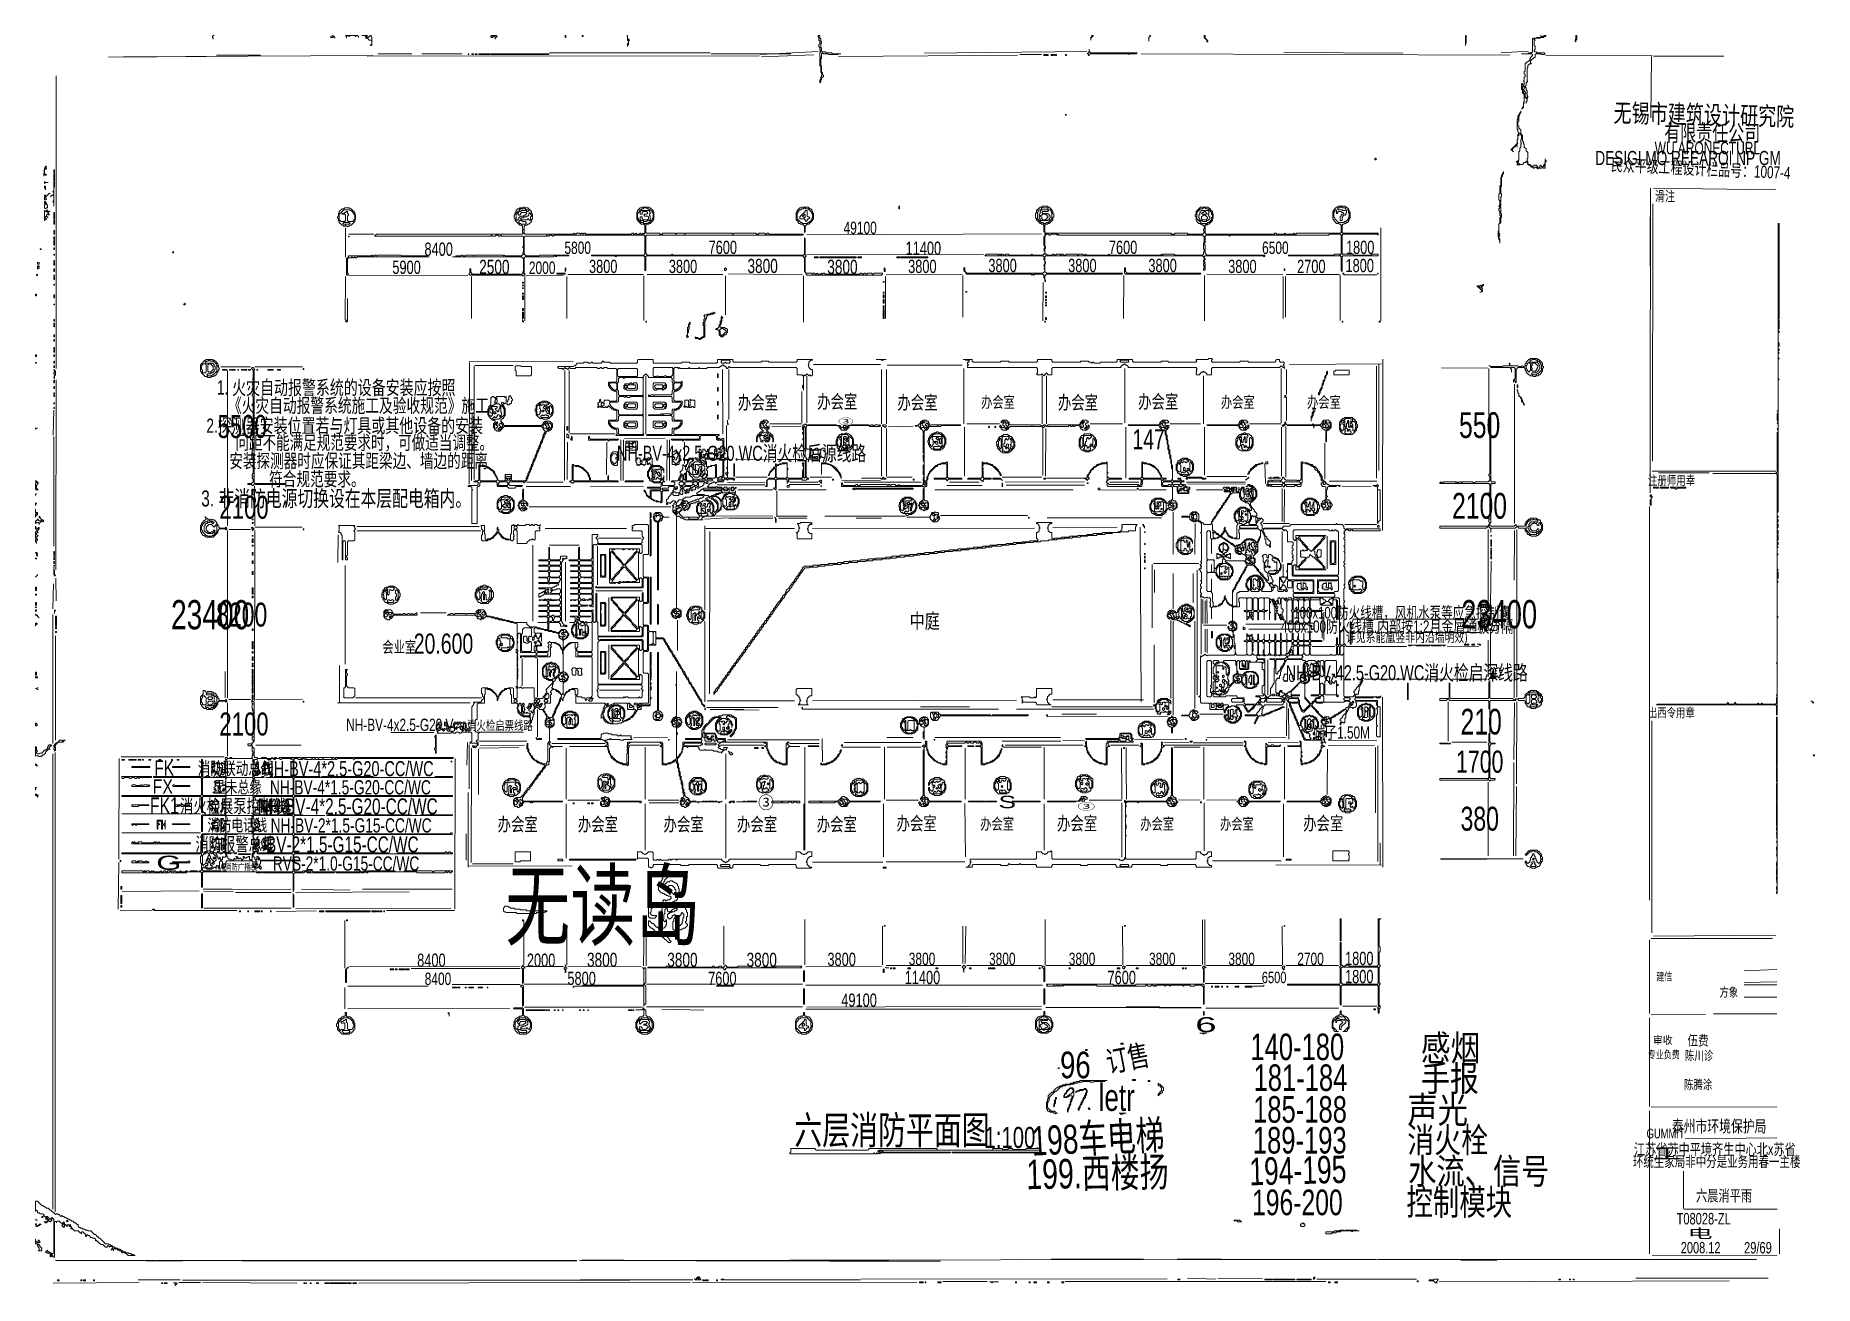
# Model space of a CAD drawing. Extents: x 10 to 1972, y 14 to 1392.
import ezdxf

# ---------------------------------------------------------------- set-up
doc = ezdxf.new("R2010")
doc.units = 0
for name, color, linetype, lineweight in [('OCR_TEXT', 6, 'Continuous', 0), ('TEXT_FALLBACK_OUTLINE', 2, 'Continuous', 0), ('TRACE_CURVE', 6, 'Continuous', 0), ('TRACE_STRAIGHT', 5, 'Continuous', 0), ('TRACE_TEXT_SYMBOL', 6, 'Continuous', 0)]:
    doc.layers.add(name, color=color, linetype=linetype, lineweight=lineweight)
doc.styles.add('wqy-unicode', font='wqy-unicode.lff')

msp = doc.modelspace()

# ---------------------------------------------------------------- texts
at = {"layer": 'OCR_TEXT', "color": 6, "style": 'wqy-unicode'}
for s, height, rotation, width, p in [('无锡市建筑设计研究院', 20.29, -1.2545, 0.72, (1750.3, 1296.8)), ('民众平级工程设计栏品号：1007-4', 13.397, -2.7156, 0.72, (1747.4, 1243.1)), ('订售', 23.73, 11.0826, 0.739027, (1193.3, 248.2)), ('198车电梯', 32.18, 2.883, 0.72, (1109.3, 157)), ('199.西楼扬', 32.57, 1.1731, 0.72, (1103.1, 120)), ('194-195', 30.31, 1.4815, 0.72, (1349.1, 124.3))]:
    msp.add_text(s, height=height, rotation=rotation, dxfattribs=dict(at, width=width)).set_placement(p)
for s, height, width, p in [('有限责任公司', 17.95, 0.72, (1806.4, 1275.6)), ('DESIGI MO REEAROI NP GM', 15.618, 0.72, (1730.3, 1249.2)), ('WU ARONECTURL', 13.666, 0.72, (1795.8, 1261.2)), ('滑注', 11.17, 0.72901, (1796, 1209.4)), ('49100', 13.67, 0.72, (901.2, 1173.2)), ('8400', 14.64, 0.72, (438.9, 1149.2)), ('5800', 13.67, 0.72, (593.3, 1151.2)), ('7600', 14.64, 0.72, (752.3, 1151.2)), ('11400', 14.64, 0.72, (969.6, 1150.2)), ('7600', 14.64, 0.72, (1193.8, 1151.2)), ('6500', 13.67, 0.72, (1362.8, 1151.2)), ('1800', 14.64, 0.72, (1455.3, 1151.2)), ('5900', 14.64, 0.72, (403.5, 1129.2)), ('2500', 15.62, 0.72, (499.3, 1129.2)), ('2000', 13.67, 0.72, (554.1, 1129.2)), ('3800', 14.64, 0.72, (620.4, 1130.2)), ('3800', 14.64, 0.72, (708.4, 1130.2)), ('3800', 15.62, 0.72, (795.2, 1130.2)), ('3800', 15.62, 0.72, (883.2, 1129.2)), ('3800', 14.64, 0.72, (972.4, 1130.2)), ('3800', 14.64, 0.72, (1060.9, 1131.2)), ('3800', 14.64, 0.72, (1148.9, 1131.2)), ('3800', 14.64, 0.72, (1237.4, 1131.2)), ('3800', 14.64, 0.72, (1325.4, 1130.2)), ('2700', 14.64, 0.72, (1401.4, 1130.2)), ('1800', 14.64, 0.72, (1454.8, 1131.2)), ('1. 火灾自动报警系统的设备安装应按照', 15.679, 0.72, (210, 996.1)), ('《火灾自动报警系统施工及验收规范》施工。', 15.424, 0.72, (222.2, 976.4)), ('办会室', 15.03, 0.72, (784.6, 979.9)), ('办会室', 15.03, 0.72, (872.1, 980.9)), ('办会室', 15.03, 0.72, (960.6, 979.9)), ('办会室', 12.65, 0.72, (1052.9, 981.6)), ('办会室', 15.03, 0.72, (1137.6, 979.9)), ('办会室', 15.03, 0.72, (1226.1, 980.9)), ('办会室', 12.65, 0.72, (1317.4, 981.6)), ('办会室', 12.65, 0.72, (1412.4, 981.6)), ('2.探测器安装位置若与灯具或其他设备的安装', 15.679, 0.72, (198.4, 954.1)), ('5500', 25.38, 0.72, (210.7, 948.3)), ('③', 6.39, 1.989909, (895, 963.3)), ('550', 28.31, 0.72, (1580, 948.4)), ('问距不能满足规范要求时，可做适当调整。', 15.228, 0.72, (230.4, 935.6)), ('NH-BV-4x2.5-G20.WC消火检后源线路', 16.608, 0.72, (651.2, 923.2)), ('147', 21.98, 0.72, (1220, 936)), ('安装探测器时应保证其距梁边、墙边的距离', 15.293, 0.72, (223.6, 915.5)), ('符合规范要求。', 15.36, 0.72, (267.5, 895.4)), ('注册师用幸', 10.33, 0.72, (1788.4, 896.4)), ('3. 非消防电源切换设在本层配电箱内。', 17.738, 0.72, (192.7, 872.8)), ('2100', 25.38, 0.72, (212.7, 859.3)), ('2100', 28.31, 0.72, (1572.3, 859.4)), ('23400', 32.21, 0.72, (159.4, 737.4)), ('8200', 26.36, 0.72, (209.1, 740.4)), ('23400', 31.24, 0.72, (1582.5, 738.4)), ('中庭', 16.54, 0.737939, (974, 738.3)), ('400x100防火线槽.内部按1:2月金屑通板分隔', 13.445, 0.72, (1383.7, 733.8)), ('100x100防火线槽，风机水泵等应急控制囊', 12.999, 0.72, (1397.4, 749.2)), ('会业室', 12.65, 0.72, (392.5, 711.6)), ('20.600', 22.28, 0.72, (427.1, 710.5)), ('详见系能凰竖非内沿墙明效)', 11.075, 0.72, (1455.3, 723.4)), ('NH-BV-42.5-G20.WC消火检启深线路', 16.608, 0.72, (1388.9, 681.2)), ('210', 28.31, 0.72, (1581.7, 621.4)), ('出西令用章', 10.24, 0.72, (1788.4, 640.4)), ('2100', 25.38, 0.72, (212.7, 620.3)), ('NH-BV-4x2.5-G20.V', 13.563, 0.72, (352.6, 625.3)), ('消火检启票线路', 10.28, 0.72, (485.9, 626.3)), ('端子1.50M', 13.5, 0.72, (1419.1, 616.8)), ('FK', 17.08, 0.741814, (141, 576)), ('消防联动总线', 14.24, 0.72, (188.8, 576.9)), ('NH-BV-4*2.5-G20-CC/WC', 16.65, 0.72, (261.1, 575.4)), ('1700', 24.4, 0.72, (1576.7, 579.3)), ('FX', 16.07, 0.819694, (139, 556)), ('显未总缘', 13.5, 0.72, (206.1, 556.7)), ('NH-BV-4*1.5-G20-CC/WC', 15.725, 0.72, (268.5, 555.3)), ('FK1', 18.08, 0.72, (136.2, 534)), ('消火栓展泵控制线', 14.96, 0.72, (169.3, 535)), ('NH-BV-4*2.5-G20-CC/WC', 17.575, 0.72, (255.1, 533.4)), ('③', 13.7, 0.928624, (807, 539.6)), ('S', 13.7, 1.587931, (1072, 540.2)), ('消防电话线', 13.44, 0.72, (199.5, 514.8)), ('NH-BV-2*1.5-G15-CC/WC', 15.725, 0.72, (269.3, 513.3)), ('办会室', 15.03, 0.72, (519.6, 514.9)), ('办会室', 15.03, 0.72, (608.1, 514.9)), ('办会室', 15.03, 0.72, (702.6, 514.9)), ('办会室', 15.03, 0.72, (783.6, 514.9)), ('办会室', 15.03, 0.72, (871.6, 514.9)), ('办会室', 15.03, 0.72, (959.6, 515.9)), ('办会室', 12.65, 0.72, (1051.9, 516.6)), ('办会室', 15.03, 0.72, (1136.6, 515.9)), ('③', 7.3, 1.989909, (1159, 538.3)), ('办会室', 12.65, 0.72, (1228.4, 516.6)), ('办会室', 12.65, 0.72, (1316.4, 516.6)), ('办会室', 15.03, 0.72, (1408.1, 515.9)), ('380', 26.36, 0.72, (1581.7, 515.4)), ('消防报警总线', 14.96, 0.72, (186.2, 493)), ('BV-2*1.5-G15-CC/WC', 17.575, 0.72, (264.2, 491.4)), ('G', 15.6, 1.729758, (143, 472.2)), ('A消防广播线', 7.12, 0.72, (213.3, 471.9)), ('RVS-2*1.0-G15-CC/WC', 15.725, 0.72, (271.7, 471.3)), ('无读岛', 73.08, 0.72, (528, 396.6)), ('8400', 14.64, 0.72, (430.9, 365.2)), ('2000', 14.64, 0.72, (551.9, 365.2)), ('3800', 15.62, 0.72, (618.2, 365.2)), ('3800', 15.62, 0.72, (706.7, 365.2)), ('3800', 15.62, 0.72, (794.2, 365.2)), ('3800', 14.64, 0.72, (883.4, 366.2)), ('3800', 13.67, 0.72, (973.1, 367.2)), ('3800', 13.67, 0.72, (1061.6, 367.2)), ('3800', 13.67, 0.72, (1149.6, 367.2)), ('3800', 13.67, 0.72, (1238.1, 367.2)), ('3800', 13.67, 0.72, (1325.6, 367.2)), ('2700', 13.67, 0.72, (1401.6, 367.2)), ('1800', 14.64, 0.72, (1454.3, 367.2)), ('8400', 13.67, 0.72, (439.2, 345.2)), ('5800', 14.64, 0.72, (596.6, 345.2)), ('7600', 14.64, 0.72, (751.8, 345.2)), ('11400', 14.64, 0.72, (968.6, 346.2)), ('7600', 14.64, 0.72, (1192.3, 346.2)), ('6500', 12.69, 0.72, (1362.5, 347.2)), ('1800', 14.64, 0.72, (1454.3, 347.2)), ('建信', 8.78, 0.72, (1797.5, 350.1)), ('49100', 14.64, 0.72, (898.7, 321.2)), ('方象', 10.15, 0.72, (1867.3, 332.3)), ('6', 16.6, 1.917751, (1289, 293.2)), ('140-180', 29.28, 0.72, (1349.9, 262.4)), ('感烟', 28.47, 0.842302, (1538, 261.6)), ('审收', 8.66, 0.893201, (1794, 280.1)), ('伍费', 11.17, 0.76371, (1832, 278.4)), ('96', 29.32, 0.772867, (1140, 242.4)), ('181-184', 29.28, 0.72, (1353.4, 228.4)), ('手报', 28.35, 0.825796, (1538, 227.9)), ('专业负费', 8.7, 0.72, (1788.3, 264.2)), ('陈川诊', 10.28, 0.72, (1829.2, 262.3)), ('letr', 29.81, 0.72, (1182.5, 206.4)), ('陈腾涂', 10.28, 0.72, (1828.2, 230.3)), ('185-188', 29.28, 0.72, (1352.9, 193.4)), ('声光', 29.13, 0.842173, (1523, 193)), ('六层消防平面图', 31.36, 0.72, (846.8, 169.5)), ('泰州市环境保护局', 13.27, 0.72, (1814.8, 182.9)), ('1:100', 23.28, 0.72, (1056.6, 165.5)), ('189-193', 29.28, 0.72, (1352.6, 159.4)), ('消火栓', 27.68, 0.786438, (1523, 160.5)), ('GUMMIT', 10.75, 0.72, (1786.9, 176.1)), ('水流、信号', 28.53, 0.800073, (1524, 125.7)), ('环统生家局非中分是业务用春一主楼', 11.76, 0.72, (1771.8, 144.6)), ('江苏省苏中平境齐生中心北x苏省', 12.544, 0.72, (1772.9, 157.7)), ('工', 13.2, 1.720096, (1794, 153.1)), ('196-200', 28.31, 0.72, (1351.7, 91.4)), ('控制模块', 28.72, 0.744109, (1522, 91.6)), ('六晨消平雨', 12.6, 0.72, (1841.4, 106.7)), ('T08028-ZL', 12.69, 0.72, (1820, 81.2)), ('2008.12', 12.59, 0.72, (1824.6, 49.3)), ('电', 10.6, 1.913507, (1832, 66.1)), ('29/69', 12.7, 0.72, (1894.4, 49.2))]:
    msp.add_text(s, height=height, dxfattribs=dict(at, width=width)).set_placement(p)

# ---------------------------------------------------------------- linework, layer by layer
at = {"layer": 'TEXT_FALLBACK_OUTLINE', "color": 2}
for points in [[(717, 762), (717, 761), (716, 760), (714, 760), (712, 758), (712, 757), (711, 756), (711, 754), (712, 753), (712, 752), (714, 750), (715, 750), (716, 749), (718, 751), (719, 750), (720, 750), (722, 752), (722, 758), (721, 759), (720, 759), (719, 760), (718, 760), (717, 761)], [(712, 756), (713, 757), (715, 755), (716, 755), (717, 754), (715, 752), (714, 752), (712, 754)], [(713, 757), (714, 758), (715, 757), (714, 756)], [(714, 758), (715, 759), (716, 759), (717, 758), (716, 757), (715, 757)], [(716, 751), (717, 752), (718, 751), (717, 750)], [(719, 757), (720, 758), (721, 757), (721, 756), (722, 755), (721, 754), (720, 754), (719, 755), (718, 755), (717, 756), (718, 757)], [(718, 752), (719, 753), (720, 752), (719, 751)], [(719, 753), (720, 754), (721, 753), (720, 752)], [(633, 547), (633, 544), (635, 542), (641, 542), (643, 544), (643, 546), (644, 547), (645, 547), (642, 547), (641, 546), (640, 547), (636, 547), (637, 547), (638, 546), (636, 544), (635, 544), (634, 545), (634, 547)], [(638, 544), (639, 545), (640, 545), (641, 544), (640, 543), (639, 543)], [(640, 545), (641, 546), (642, 545), (641, 544)]]:
    msp.add_lwpolyline(points, close=True, dxfattribs=at)
at = {"layer": 'TRACE_CURVE', "color": 6}
for points in [[(1670, 1392), (1671, 1391), (1670, 1390), (1666, 1390), (1665, 1389), (1663, 1389), (1662, 1388), (1661, 1389), (1661, 1374), (1660, 1373), (1657, 1373), (1656, 1372), (1649, 1372), (1660, 1372), (1661, 1371), (1661, 1370), (1659, 1368), (1659, 1367), (1658, 1366), (1658, 1365), (1656, 1363), (1655, 1363), (1653, 1361), (1653, 1353), (1652, 1352), (1652, 1350), (1653, 1349), (1653, 1347), (1652, 1346), (1652, 1343), (1651, 1342), (1652, 1341), (1652, 1338), (1651, 1337), (1650, 1338), (1650, 1339), (1649, 1339), (1649, 1333), (1650, 1332), (1650, 1329), (1652, 1327), (1652, 1319), (1651, 1318), (1651, 1314), (1650, 1313), (1650, 1312), (1649, 1311), (1651, 1313), (1651, 1317), (1652, 1318), (1652, 1323), (1653, 1324), (1655, 1322), (1655, 1320), (1654, 1319), (1654, 1317), (1654, 1319), (1655, 1320), (1655, 1323), (1656, 1324), (1656, 1325), (1655, 1326), (1655, 1331), (1654, 1332)], [(1654, 1332), (1654, 1334), (1653, 1335), (1653, 1336), (1654, 1337), (1654, 1340), (1655, 1341), (1656, 1341), (1655, 1342), (1655, 1356), (1656, 1357), (1656, 1359), (1658, 1361), (1660, 1361), (1659, 1362), (1659, 1364), (1663, 1368), (1664, 1368), (1664, 1371), (1665, 1372), (1670, 1372), (1671, 1371), (1674, 1371), (1675, 1372), (1674, 1373), (1666, 1373), (1665, 1374), (1664, 1374), (1663, 1375), (1663, 1376), (1664, 1377), (1664, 1380), (1663, 1381), (1663, 1386), (1664, 1387), (1663, 1388), (1664, 1389), (1669, 1389), (1670, 1390), (1673, 1390), (1674, 1391), (1675, 1391), (1676, 1392), (1674, 1392), (1673, 1391), (1671, 1391), (1670, 1392)], [(1648, 1309), (1648, 1308), (1647, 1307), (1647, 1306), (1646, 1305), (1646, 1304), (1645, 1303), (1645, 1300), (1644, 1299), (1644, 1289), (1645, 1288), (1645, 1286), (1646, 1285), (1646, 1284), (1645, 1283), (1645, 1278), (1644, 1277), (1644, 1273), (1637, 1266), (1638, 1266), (1640, 1264), (1639, 1265), (1639, 1267), (1643, 1271), (1644, 1270), (1644, 1269), (1644, 1270), (1643, 1271), (1645, 1273), (1644, 1274), (1644, 1277), (1645, 1278), (1645, 1281), (1646, 1282), (1646, 1283), (1647, 1284), (1649, 1282), (1649, 1278), (1648, 1277), (1648, 1274), (1649, 1273), (1648, 1272), (1648, 1269), (1647, 1268), (1647, 1265), (1646, 1264), (1646, 1255), (1644, 1253), (1643, 1253), (1645, 1251), (1644, 1250), (1644, 1249), (1645, 1250), (1646, 1249), (1647, 1250), (1650, 1250), (1652, 1252), (1653, 1252), (1654, 1253), (1656, 1251), (1656, 1250), (1657, 1249), (1658, 1249), (1660, 1247)], [(1660, 1247), (1661, 1247), (1662, 1246), (1663, 1246), (1664, 1247), (1665, 1247), (1667, 1245), (1668, 1246), (1671, 1246), (1672, 1247), (1673, 1246), (1675, 1246), (1675, 1247), (1674, 1248), (1675, 1249), (1675, 1252), (1676, 1253), (1676, 1254), (1675, 1255), (1675, 1256), (1675, 1251), (1673, 1249), (1673, 1248), (1672, 1247), (1670, 1249), (1669, 1248), (1669, 1247), (1668, 1246), (1665, 1249), (1663, 1249), (1662, 1248), (1660, 1248), (1658, 1250), (1657, 1250), (1656, 1251), (1656, 1253), (1655, 1254), (1655, 1256), (1656, 1257), (1656, 1263), (1654, 1265), (1654, 1267), (1652, 1269), (1652, 1272), (1651, 1273), (1651, 1275), (1650, 1276), (1650, 1282), (1648, 1284), (1648, 1288), (1646, 1290), (1646, 1292), (1645, 1293), (1645, 1297), (1646, 1298), (1646, 1303), (1647, 1304), (1646, 1305), (1648, 1307), (1648, 1309)], [(548, 1203), (547, 1202), (544, 1202), (543, 1201), (542, 1201), (540, 1199), (540, 1198), (539, 1197), (539, 1195), (538, 1194), (538, 1191), (539, 1190), (539, 1188), (544, 1183), (546, 1183), (547, 1182), (547, 1179), (548, 1178), (547, 1177), (547, 1175), (548, 1174), (547, 1173), (386, 1173), (384, 1171), (512, 1171), (513, 1172), (514, 1171), (517, 1171), (518, 1172), (520, 1172), (521, 1171), (522, 1171), (523, 1172), (524, 1171), (547, 1171), (548, 1170), (548, 1160), (547, 1159), (548, 1158), (548, 1153), (547, 1152), (548, 1151), (546, 1149), (528, 1149), (527, 1150), (526, 1149), (525, 1150), (494, 1150), (493, 1149), (492, 1150), (485, 1150), (484, 1149), (482, 1149), (481, 1150), (480, 1150), (479, 1149), (474, 1149), (473, 1148), (470, 1148), (546, 1148), (548, 1146), (548, 1132), (547, 1131), (548, 1130)], [(603, 1173), (550, 1173), (549, 1174), (549, 1182), (550, 1183), (552, 1183), (553, 1184), (554, 1184), (557, 1187), (557, 1189), (558, 1190), (558, 1195), (557, 1196), (557, 1198), (553, 1202), (550, 1202), (549, 1203), (548, 1203)], [(726, 1173), (725, 1174), (717, 1174), (716, 1173), (715, 1174), (702, 1174), (701, 1173), (699, 1173), (698, 1174), (684, 1174), (683, 1175), (683, 1183), (684, 1184), (686, 1184), (687, 1185), (688, 1185), (691, 1188), (691, 1189), (692, 1190), (692, 1197), (691, 1198), (691, 1199), (688, 1202), (687, 1202), (686, 1203), (679, 1203), (678, 1202), (677, 1202), (674, 1199), (674, 1198), (673, 1197), (673, 1190), (674, 1189), (674, 1188), (678, 1184), (681, 1184), (682, 1183), (682, 1174), (681, 1173), (680, 1174), (679, 1173), (678, 1173), (677, 1174), (676, 1173), (673, 1173), (672, 1174), (671, 1173), (670, 1173), (669, 1174), (668, 1174), (667, 1173), (617, 1173), (616, 1174), (615, 1174), (614, 1173), (613, 1174), (612, 1174), (611, 1173), (610, 1174), (607, 1174), (606, 1173), (605, 1173), (604, 1174), (603, 1173)], [(1121, 1204), (1120, 1203), (1118, 1203), (1114, 1199), (1114, 1197), (1113, 1196), (1113, 1191), (1114, 1190), (1114, 1189), (1118, 1185), (1119, 1185), (1120, 1184), (1121, 1184), (1122, 1183), (1122, 1176), (1123, 1175), (1123, 1174), (1124, 1173), (1123, 1172), (1123, 1171), (1122, 1170), (1122, 1161), (1123, 1160), (1123, 1158), (1122, 1157), (1123, 1156), (1122, 1155), (1123, 1154), (1123, 1152), (1121, 1150), (1110, 1150), (1109, 1151), (1108, 1150), (1084, 1150), (1083, 1151), (1080, 1151), (1079, 1150), (1078, 1150), (1077, 1151), (1076, 1151), (1075, 1150), (1074, 1151), (1073, 1151), (1072, 1150), (1071, 1151), (1059, 1151), (1057, 1149), (1121, 1149), (1123, 1147), (1122, 1146), (1122, 1145), (1123, 1144), (1123, 1140), (1122, 1139), (1122, 1138), (1123, 1137), (1123, 1136), (1122, 1135), (1123, 1134), (1123, 1132), (1121, 1130), (1037, 1130), (1035, 1132), (1035, 1136)], [(1297, 1173), (1281, 1173), (1280, 1174), (1267, 1174), (1266, 1173), (1263, 1173), (1262, 1174), (1124, 1174), (1123, 1175), (1123, 1183), (1124, 1184), (1126, 1184), (1127, 1185), (1128, 1185), (1132, 1189), (1132, 1191), (1133, 1192), (1133, 1195), (1132, 1196), (1132, 1198), (1131, 1199), (1131, 1200), (1128, 1203), (1127, 1203), (1126, 1204), (1121, 1204)], [(1442, 1200), (1442, 1199), (1441, 1198), (1441, 1190), (1442, 1189), (1442, 1188), (1445, 1185), (1447, 1185), (1448, 1184), (1449, 1184), (1450, 1183), (1450, 1175), (1449, 1174), (1401, 1174), (1400, 1173), (1399, 1173), (1398, 1174), (1397, 1173), (1389, 1173), (1388, 1174), (1387, 1173), (1379, 1173), (1378, 1174), (1377, 1174), (1376, 1173), (1301, 1173), (1300, 1174), (1300, 1183), (1301, 1184), (1302, 1183), (1303, 1184), (1304, 1184), (1308, 1188), (1308, 1190), (1309, 1191), (1309, 1195), (1308, 1196), (1308, 1198), (1306, 1200), (1306, 1201), (1305, 1201), (1303, 1203), (1295, 1203), (1290, 1198), (1290, 1195), (1289, 1194), (1289, 1193), (1290, 1192), (1290, 1189), (1291, 1188), (1291, 1187), (1293, 1185), (1294, 1185), (1295, 1184), (1296, 1184), (1297, 1183), (1298, 1183), (1299, 1182), (1299, 1179), (1298, 1178), (1298, 1177), (1299, 1176), (1299, 1175), (1297, 1173)], [(1299, 1162), (1299, 1163), (1300, 1164), (1300, 1171), (1301, 1172), (1326, 1172), (1327, 1171), (1328, 1172), (1436, 1172), (1437, 1173), (1449, 1173), (1450, 1172), (1450, 1151), (1449, 1150), (1448, 1151), (1443, 1151), (1442, 1150), (1392, 1150), (1392, 1149), (1449, 1149), (1450, 1148), (1450, 1133), (1451, 1132), (1451, 1148), (1452, 1149), (1491, 1149), (1491, 1151), (1484, 1151), (1483, 1150), (1464, 1150), (1463, 1151), (1452, 1151), (1451, 1152), (1451, 1172), (1452, 1173), (1490, 1173), (1491, 1172), (1491, 1174), (1452, 1174), (1451, 1175), (1451, 1183), (1452, 1184), (1453, 1184), (1454, 1185), (1455, 1185), (1456, 1186), (1457, 1186), (1458, 1187), (1458, 1188), (1459, 1189), (1459, 1190), (1460, 1191), (1460, 1197), (1459, 1198), (1459, 1199), (1458, 1200), (1458, 1201), (1456, 1203), (1455, 1203), (1454, 1204), (1447, 1204), (1446, 1203), (1445, 1203), (1442, 1200)], [(1932, 1185), (1932, 979), (1931, 978), (1932, 977), (1932, 976), (1931, 975), (1931, 968), (1932, 967), (1932, 966), (1931, 965), (1932, 964), (1932, 959), (1931, 958), (1932, 957), (1932, 955), (1931, 954), (1931, 913), (1932, 912), (1929, 909), (1860, 909), (1930, 909), (1931, 908), (1931, 701), (1930, 700), (1931, 699), (1931, 666), (1930, 665), (1931, 664), (1931, 663), (1930, 662), (1930, 656), (1929, 655), (1915, 655), (1914, 656), (1913, 655), (1911, 655), (1910, 656), (1909, 655), (1886, 655), (1885, 656), (1885, 657), (1883, 655), (1878, 655), (1877, 656), (1877, 657), (1875, 655), (1799, 655), (1798, 654), (1929, 654), (1930, 653), (1930, 643), (1931, 643), (1931, 750), (1932, 751), (1931, 752), (1931, 789), (1932, 790), (1931, 791), (1931, 793), (1932, 794), (1932, 800), (1931, 801), (1931, 802), (1932, 803)], [(1932, 803), (1931, 804), (1931, 819), (1932, 820), (1931, 821), (1931, 827), (1932, 828), (1931, 829), (1931, 830), (1932, 831), (1932, 833), (1931, 834), (1931, 835), (1932, 836), (1932, 841), (1931, 842), (1932, 843), (1932, 846), (1931, 847), (1931, 849), (1932, 850), (1932, 853), (1931, 854), (1931, 855), (1932, 856), (1932, 858), (1931, 859), (1931, 860), (1932, 861), (1932, 862), (1931, 863), (1931, 866), (1932, 867), (1932, 1012), (1933, 1013), (1932, 1014), (1932, 1035), (1933, 1036), (1932, 1037), (1932, 1041), (1933, 1042), (1932, 1043), (1932, 1044), (1933, 1045), (1933, 1046), (1932, 1047), (1932, 1049), (1933, 1050), (1933, 1053), (1932, 1054), (1932, 1064), (1933, 1065), (1933, 1066), (1932, 1067), (1932, 1068), (1933, 1069), (1933, 1078), (1932, 1079), (1933, 1080), (1933, 1185), (1932, 1185)], [(548, 1130), (547, 1129), (492, 1129), (490, 1131), (490, 1135), (489, 1135), (489, 1130), (488, 1129), (489, 1128), (490, 1128), (491, 1129), (492, 1128), (546, 1128), (547, 1127), (548, 1127), (550, 1129), (549, 1130), (549, 1147), (550, 1148), (581, 1148), (582, 1149), (583, 1149), (584, 1148), (585, 1149), (598, 1149), (598, 1150), (566, 1150), (565, 1149), (551, 1149), (549, 1151), (549, 1170), (550, 1171), (573, 1171), (574, 1172), (575, 1171), (576, 1171), (577, 1172), (579, 1172), (580, 1171), (581, 1171), (582, 1172), (681, 1172), (682, 1171), (682, 1151), (681, 1150), (623, 1150), (623, 1149), (649, 1149), (650, 1148), (651, 1149), (681, 1149), (682, 1148), (682, 1133), (683, 1133), (683, 1148), (684, 1149), (856, 1149), (858, 1147), (858, 1132), (860, 1130), (860, 1129), (861, 1128), (943, 1128), (944, 1129)], [(944, 1129), (944, 1130), (935, 1130), (934, 1129), (933, 1129), (932, 1130), (928, 1130), (927, 1129), (926, 1129), (925, 1130), (924, 1130), (923, 1129), (922, 1129), (921, 1130), (920, 1130), (919, 1129), (881, 1129), (880, 1130), (879, 1130), (878, 1129), (877, 1130), (876, 1129), (873, 1129), (872, 1130), (871, 1129), (870, 1129), (869, 1130), (868, 1130), (867, 1129), (866, 1130), (860, 1130), (859, 1131), (859, 1148), (860, 1149), (858, 1151), (859, 1152), (859, 1168), (858, 1169), (858, 1151), (857, 1150), (713, 1150), (712, 1151), (711, 1150), (685, 1150), (683, 1152), (683, 1171), (684, 1172), (856, 1172), (857, 1173), (819, 1173), (818, 1174), (817, 1174), (816, 1173), (815, 1173), (814, 1174), (808, 1174), (807, 1173), (805, 1173), (804, 1174), (780, 1174), (779, 1173), (778, 1174), (727, 1174), (726, 1173)], [(1035, 1136), (1034, 1136), (1034, 1133), (1036, 1131), (1036, 1130), (1037, 1129), (1108, 1129), (1109, 1128), (1110, 1129), (1111, 1128), (1112, 1129), (1121, 1129), (1122, 1128), (1122, 1125), (1123, 1124), (1123, 1121), (1124, 1121), (1124, 1122), (1123, 1123), (1123, 1127), (1125, 1129), (1208, 1129), (1209, 1130), (1125, 1130), (1123, 1132), (1123, 1140), (1124, 1141), (1124, 1142), (1123, 1143), (1123, 1148), (1124, 1149), (1297, 1149), (1299, 1147), (1299, 1145), (1298, 1144), (1298, 1143), (1299, 1142), (1299, 1141), (1298, 1140), (1298, 1139), (1299, 1138), (1299, 1136), (1298, 1135), (1298, 1134), (1299, 1133), (1300, 1134), (1300, 1140), (1299, 1141), (1300, 1142), (1299, 1143), (1299, 1144), (1300, 1145), (1300, 1146), (1299, 1147), (1299, 1148), (1300, 1149), (1364, 1149), (1365, 1148), (1366, 1149), (1366, 1150), (1302, 1150), (1300, 1152), (1300, 1161), (1299, 1162)], [(675, 1035), (674, 1034), (674, 1032), (673, 1031), (644, 1031), (643, 1032), (637, 1032), (636, 1033), (635, 1033), (635, 1032), (634, 1031), (625, 1031), (624, 1032), (623, 1032), (622, 1031), (620, 1031), (619, 1032), (615, 1032), (614, 1031), (607, 1031), (607, 1030), (605, 1028), (604, 1028), (603, 1027), (586, 1027), (586, 1026), (587, 1025), (591, 1025), (592, 1024), (594, 1026), (595, 1025), (596, 1025), (597, 1024), (599, 1026), (600, 1025), (605, 1025), (606, 1026), (629, 1026), (630, 1025), (632, 1025), (633, 1026), (634, 1026), (635, 1025), (636, 1025), (637, 1026), (640, 1026), (641, 1025), (650, 1025), (651, 1024), (651, 1011), (650, 1010), (642, 1010), (642, 1006), (643, 1005), (643, 1004), (646, 1001), (647, 1001), (648, 1000), (650, 1000), (651, 999), (651, 990), (650, 989), (643, 989), (642, 990)], [(766, 1028), (767, 1028), (768, 1029), (769, 1028), (770, 1028), (772, 1026), (772, 1025), (773, 1025), (775, 1027), (776, 1026), (849, 1026), (850, 1025), (850, 1018), (855, 1018), (857, 1016), (857, 1007), (856, 1006), (856, 1004), (857, 1003), (857, 1001), (857, 1017), (858, 1018), (859, 1017), (861, 1019), (863, 1017), (864, 1018), (865, 1017), (866, 1017), (867, 1018), (867, 1023), (866, 1024), (865, 1024), (863, 1026), (863, 1028), (862, 1029), (863, 1030), (863, 1032), (865, 1034), (867, 1034), (867, 1035), (850, 1035), (850, 1033), (849, 1032), (819, 1032), (818, 1033), (811, 1033), (810, 1032), (780, 1032), (779, 1033), (779, 1035), (762, 1035), (762, 1032), (761, 1031), (732, 1031), (731, 1032), (723, 1032), (722, 1031), (692, 1031), (691, 1032), (691, 1035), (675, 1035)], [(769, 933), (769, 947), (768, 948), (767, 947), (765, 947), (764, 948), (763, 947), (762, 948), (762, 950), (763, 951), (764, 951), (764, 952), (715, 952), (714, 953), (714, 957), (715, 958), (717, 958), (718, 959), (719, 959), (722, 962), (722, 963), (723, 964), (723, 968), (715, 968), (714, 969), (714, 978), (715, 979), (717, 979), (718, 980), (719, 980), (722, 983), (722, 984), (723, 985), (723, 989), (715, 989), (714, 990), (714, 999), (715, 1000), (717, 1000), (718, 1001), (719, 1001), (722, 1004), (722, 1005), (723, 1006), (723, 1011), (722, 1010), (715, 1010), (714, 1011), (714, 1025), (715, 1026), (718, 1026), (719, 1025), (720, 1026), (721, 1025), (730, 1025), (731, 1026), (732, 1025), (741, 1025), (742, 1026), (743, 1025), (750, 1025), (751, 1026), (764, 1026), (766, 1028)], [(642, 990), (637, 990), (637, 988), (636, 987), (635, 988), (634, 988), (633, 989), (633, 991), (632, 990), (632, 988), (631, 987), (630, 987), (630, 986), (631, 985), (631, 984), (630, 983), (630, 982), (631, 982), (632, 983), (633, 983), (634, 982), (635, 983), (636, 982), (638, 982), (639, 983), (640, 982), (641, 982), (641, 983), (642, 984), (646, 980), (647, 980), (648, 979), (650, 979), (651, 978), (651, 969), (650, 968), (642, 968), (642, 964), (643, 963), (643, 962), (646, 959), (647, 959), (648, 958), (650, 958), (651, 957), (651, 954), (652, 953), (650, 951), (680, 951), (681, 952), (680, 953), (680, 1016), (683, 1019), (686, 1016), (686, 1015), (711, 1015), (712, 1014), (712, 1010), (713, 1009), (713, 1001), (712, 1000), (712, 997), (711, 996), (693, 996)], [(533, 995), (532, 994), (532, 991), (531, 990), (531, 989), (530, 988), (529, 989), (529, 994), (528, 993), (527, 994), (519, 994), (518, 993), (516, 993), (515, 994), (514, 994), (513, 993), (512, 993), (512, 985), (510, 983), (510, 981), (509, 980), (509, 974), (510, 973), (510, 972), (514, 968), (516, 968), (517, 967), (517, 966), (515, 964), (515, 960), (516, 959), (516, 958), (517, 957), (518, 957), (519, 956), (522, 956), (527, 961), (568, 961), (570, 959), (570, 958), (572, 956), (572, 955), (571, 954), (571, 953), (570, 952), (570, 950), (569, 949), (569, 947), (568, 946), (568, 945), (567, 944), (567, 942), (566, 941), (566, 940), (565, 939), (565, 937), (564, 936), (564, 935), (563, 934), (563, 932), (562, 931), (562, 930), (561, 929), (561, 927)], [(569, 944), (569, 946), (570, 947), (570, 948), (571, 949), (571, 951), (572, 952), (572, 953), (573, 954), (573, 955), (574, 956), (576, 956), (577, 957), (578, 957), (579, 958), (579, 959), (580, 960), (580, 964), (577, 967), (572, 967), (570, 965), (570, 964), (568, 962), (527, 962), (526, 963), (526, 964), (523, 967), (523, 968), (525, 970), (526, 970), (526, 971), (528, 973), (528, 981), (527, 982), (527, 983), (525, 985), (526, 986), (527, 986), (528, 987), (529, 986), (530, 986), (531, 985), (532, 985), (533, 986), (534, 986), (535, 987), (535, 989), (536, 990), (536, 991), (535, 992), (535, 993), (533, 995)], [(693, 996), (692, 995), (691, 996), (689, 996), (688, 995), (687, 995), (686, 996), (686, 994), (711, 994), (712, 993), (712, 989), (713, 988), (721, 988), (722, 987), (722, 986), (721, 985), (721, 984), (718, 981), (717, 981), (716, 980), (713, 980), (712, 979), (712, 975), (711, 974), (710, 975), (703, 975), (702, 974), (701, 975), (700, 975), (699, 974), (686, 974), (686, 973), (711, 973), (712, 972), (712, 968), (713, 967), (721, 967), (722, 966), (722, 965), (721, 964), (721, 963), (718, 960), (717, 960), (716, 959), (713, 959), (712, 958), (712, 953), (711, 952), (685, 952), (684, 951), (741, 951), (743, 949), (741, 947), (711, 947), (712, 946), (723, 946), (724, 945), (726, 947), (727, 946), (743, 946), (743, 950), (744, 951), (760, 951), (761, 950)], [(859, 964), (858, 963), (857, 963), (856, 962), (857, 961), (856, 960), (856, 958), (857, 957), (857, 955), (856, 954), (856, 953), (857, 952), (857, 948), (856, 947), (857, 946), (857, 929), (857, 960), (858, 961), (859, 960), (859, 928), (860, 927), (860, 926), (861, 925), (860, 924), (860, 923), (859, 922), (859, 905), (858, 904), (857, 905), (857, 921), (856, 921), (856, 920), (857, 919), (856, 918), (857, 917), (857, 914), (856, 913), (857, 912), (856, 911), (856, 905), (855, 904), (840, 904), (839, 905), (839, 913), (840, 914), (839, 915), (839, 921), (834, 921), (833, 920), (831, 920), (830, 919), (829, 919), (828, 918), (827, 919), (827, 920), (826, 920), (826, 917), (825, 916), (824, 916), (824, 915), (823, 914), (822, 914), (822, 913), (820, 911)], [(898, 960), (898, 961), (897, 962), (894, 962), (893, 963), (862, 963), (861, 962), (859, 964)], [(876, 933), (875, 932), (876, 931), (876, 929), (875, 928), (873, 930), (873, 936), (872, 937), (871, 937), (870, 936), (869, 936), (868, 935), (868, 934), (867, 933), (868, 932), (868, 931), (867, 930), (867, 929), (866, 928), (864, 930), (865, 931), (865, 934), (866, 935), (866, 936), (865, 937), (864, 936), (861, 936), (860, 937), (860, 961), (861, 962), (895, 962), (897, 960), (897, 959), (899, 957), (904, 957), (907, 960), (907, 961), (908, 962), (929, 962), (930, 961), (941, 961), (942, 962), (941, 963), (940, 962), (939, 963), (936, 963), (935, 962), (934, 962), (933, 963), (932, 963), (931, 962), (930, 962), (929, 963), (910, 963), (909, 962), (906, 962), (906, 961), (905, 960), (904, 961), (904, 962), (901, 962), (901, 961), (899, 959), (898, 960)], [(989, 968), (988, 967), (987, 967), (986, 966), (986, 965), (983, 962), (980, 962), (981, 961), (982, 962), (983, 962), (986, 959), (986, 958), (987, 958), (989, 956), (989, 953), (990, 952), (989, 951), (989, 932), (990, 931), (990, 930), (989, 929), (989, 925), (990, 924), (989, 923), (990, 922), (990, 919), (989, 918), (989, 914), (990, 913), (989, 912), (989, 908), (990, 907), (990, 906), (989, 905), (990, 904), (989, 903), (989, 901), (990, 900), (989, 899), (989, 897), (988, 896), (963, 896), (962, 897), (961, 896), (959, 896), (958, 897), (954, 897), (953, 896), (952, 897), (951, 897), (950, 896), (949, 897), (920, 897), (919, 896), (917, 896), (916, 897), (915, 897), (914, 896), (901, 896), (900, 897), (900, 899), (899, 899), (899, 895), (989, 895)], [(996, 911), (996, 910), (995, 909), (995, 908), (994, 907), (994, 906), (993, 905), (993, 902), (992, 901), (991, 901), (990, 902), (990, 956), (991, 957), (993, 957), (995, 959), (995, 960), (996, 961), (1004, 961), (1005, 962), (1006, 961), (1008, 961), (1009, 962), (1030, 962), (1030, 963), (998, 963), (997, 962), (996, 963), (996, 964), (995, 965), (995, 966), (994, 967), (993, 967), (992, 968), (989, 968)], [(1253, 968), (1250, 965), (1250, 964), (1249, 963), (1215, 963), (1216, 962), (1249, 962), (1250, 961), (1250, 960), (1253, 957), (1255, 957), (1256, 956), (1256, 952), (1257, 951), (1257, 947), (1258, 946), (1258, 942), (1259, 941), (1259, 936), (1260, 935), (1260, 931), (1261, 930), (1261, 926), (1262, 925), (1262, 921), (1263, 920), (1263, 915), (1264, 914), (1264, 903), (1262, 901), (1254, 901), (1253, 902), (1254, 903), (1257, 903), (1257, 904), (1253, 904), (1252, 905), (1252, 907), (1250, 909), (1250, 910), (1249, 911), (1249, 912), (1243, 918), (1242, 918), (1241, 919), (1240, 919), (1239, 920), (1236, 920), (1235, 921), (1232, 921), (1231, 922), (1230, 921), (1230, 905), (1229, 904), (1217, 904), (1216, 903), (1229, 903), (1230, 902), (1229, 901), (1230, 900), (1229, 899), (1229, 897), (1228, 896), (1227, 896)], [(1265, 895), (1268, 895), (1269, 894), (1269, 890), (1270, 889), (1270, 887), (1282, 887), (1282, 891), (1283, 892), (1283, 894), (1282, 894), (1282, 891), (1281, 890), (1280, 891), (1280, 895), (1279, 895), (1278, 896), (1278, 897), (1274, 897), (1273, 898), (1273, 899), (1274, 900), (1276, 900), (1277, 901), (1274, 901), (1273, 902), (1273, 904), (1270, 904), (1270, 903), (1272, 903), (1273, 902), (1272, 901), (1265, 901), (1264, 902), (1264, 918), (1263, 919), (1263, 924), (1262, 925), (1262, 929), (1261, 930), (1261, 935), (1260, 936), (1260, 940), (1259, 941), (1259, 946), (1258, 947), (1258, 951), (1257, 952), (1257, 957), (1258, 958), (1259, 958), (1259, 959), (1260, 960), (1260, 962), (1257, 962), (1256, 963), (1256, 964), (1257, 965), (1259, 965), (1260, 966), (1258, 968), (1253, 968)], [(1615, 972), (1614, 971), (1614, 909), (1613, 908), (1613, 907), (1614, 906), (1614, 902), (1612, 900), (1598, 900), (1597, 899), (1596, 899), (1595, 900), (1584, 900), (1583, 899), (1582, 900), (1580, 900), (1579, 899), (1578, 900), (1577, 899), (1576, 900), (1563, 900), (1562, 899), (1561, 899), (1560, 900), (1559, 899), (1559, 898), (1613, 898), (1614, 897), (1614, 889), (1613, 888), (1614, 887), (1614, 862), (1613, 861), (1613, 856), (1614, 855), (1614, 854), (1613, 853), (1613, 852), (1612, 851), (1559, 851), (1559, 849), (1610, 849), (1612, 851), (1615, 848), (1615, 844), (1615, 848), (1616, 849), (1642, 849), (1644, 851), (1646, 849), (1652, 849), (1653, 848), (1653, 846), (1655, 844), (1655, 843), (1656, 842), (1657, 842), (1658, 841), (1659, 841), (1660, 840), (1665, 840), (1666, 841), (1667, 841), (1671, 845)], [(1671, 845), (1671, 846), (1672, 847), (1672, 853), (1671, 854), (1671, 855), (1670, 856), (1670, 857), (1669, 858), (1668, 858), (1667, 859), (1666, 859), (1665, 860), (1659, 860), (1658, 859), (1657, 859), (1654, 856), (1654, 855), (1653, 854), (1653, 852), (1652, 851), (1644, 851), (1643, 852), (1643, 853), (1641, 851), (1615, 851), (1614, 852), (1614, 854), (1615, 855), (1615, 858), (1614, 859), (1615, 860), (1615, 876), (1614, 877), (1615, 878), (1615, 897), (1616, 898), (1620, 898), (1620, 900), (1616, 900), (1615, 901), (1615, 972)], [(491, 894), (491, 892), (492, 891), (491, 890), (491, 854), (497, 854), (497, 894), (498, 895), (499, 895), (500, 896), (500, 899), (501, 900), (518, 900), (519, 899), (519, 896), (520, 895), (530, 895), (532, 893), (539, 893), (539, 894), (540, 895), (546, 895), (547, 896), (533, 896), (532, 897), (532, 899), (533, 900), (548, 900), (549, 899), (552, 902), (552, 903), (553, 904), (553, 906), (554, 907), (554, 909), (555, 910), (555, 911), (556, 912), (556, 913), (557, 914), (557, 916), (558, 917), (558, 918), (559, 919), (559, 921), (560, 922), (560, 923), (561, 924), (561, 926), (562, 927), (562, 928), (563, 929), (563, 931), (564, 932), (564, 933), (565, 934), (565, 936), (566, 937), (566, 938), (567, 939), (567, 941), (568, 942), (568, 943), (569, 944)], [(761, 950), (761, 947), (762, 946), (767, 946), (768, 945), (768, 937), (767, 936), (767, 933), (766, 932), (765, 933), (765, 935), (764, 936), (764, 937), (763, 936), (759, 936), (759, 927), (758, 926), (752, 926), (751, 927), (752, 928), (752, 930), (753, 931), (757, 931), (757, 932), (753, 932), (752, 933), (752, 936), (751, 936), (751, 934), (750, 933), (748, 935), (748, 936), (746, 936), (746, 933), (745, 932), (744, 933), (744, 935), (743, 936), (742, 936), (742, 928), (743, 927), (742, 926), (731, 926), (730, 925), (730, 924), (729, 923), (729, 920), (726, 917), (724, 919), (724, 915), (723, 914), (723, 913), (721, 911), (721, 910), (722, 909), (722, 908), (721, 907), (721, 906), (720, 905), (720, 904), (719, 903), (719, 902), (718, 901), (712, 901)], [(561, 927), (560, 926), (560, 925), (559, 924), (559, 922), (558, 921), (558, 920), (557, 919), (557, 917), (556, 916), (556, 915), (555, 914), (555, 912), (554, 911), (554, 910), (553, 909), (553, 907), (552, 906), (552, 905), (551, 904), (551, 902), (550, 901), (536, 901), (535, 902), (535, 908), (528, 908), (528, 902), (527, 901), (521, 901), (520, 902), (520, 903), (519, 904), (519, 905), (518, 906), (518, 907), (517, 908), (517, 909), (516, 910), (516, 911), (513, 914), (512, 914), (510, 916), (509, 916), (508, 917), (506, 917), (505, 918), (501, 918), (500, 919), (499, 918), (499, 902), (498, 901), (495, 901), (494, 900), (493, 900), (497, 900), (498, 899), (498, 897), (497, 896), (489, 896), (488, 895), (487, 896), (487, 895), (490, 895), (491, 894)], [(712, 901), (711, 900), (714, 900), (715, 899), (715, 897), (714, 896), (702, 896), (701, 897), (701, 899), (702, 900), (704, 900), (702, 902), (703, 903), (703, 907), (703, 905), (701, 903), (700, 904), (700, 913), (701, 914), (703, 912), (703, 910), (703, 914), (700, 917), (699, 917), (698, 918), (691, 918), (690, 919), (690, 926), (687, 926), (686, 927), (684, 925), (683, 925), (682, 926), (682, 927), (681, 926), (681, 925), (680, 924), (679, 924), (678, 923), (677, 924), (677, 926), (675, 926), (674, 927), (674, 926), (673, 925), (673, 924), (672, 923), (672, 922), (673, 921), (673, 919), (674, 918), (675, 919), (676, 918), (677, 919), (680, 919), (681, 918), (682, 919), (683, 919), (683, 922), (684, 923), (685, 922), (685, 919), (686, 919), (686, 920)], [(786, 876), (786, 881), (785, 882), (785, 883), (781, 887), (782, 888), (782, 890), (782, 889), (781, 888), (776, 888), (775, 889), (775, 894), (775, 893), (774, 892), (772, 894), (770, 894), (768, 892), (767, 893), (767, 894), (762, 894), (761, 895), (760, 894), (752, 894), (751, 895), (754, 898), (755, 898), (756, 899), (757, 899), (758, 900), (759, 900), (760, 899), (760, 898), (762, 900), (768, 900), (769, 901), (769, 902), (770, 903), (772, 903), (773, 902), (774, 903), (779, 903), (780, 902), (781, 902), (781, 903), (780, 904), (774, 904), (773, 905), (773, 909), (774, 910), (773, 911), (773, 924), (774, 925), (775, 925), (774, 925), (773, 926), (773, 931), (773, 927), (772, 926), (770, 926), (769, 927), (769, 930), (770, 931), (771, 931), (769, 933)], [(820, 911), (820, 910), (819, 909), (819, 908), (818, 907), (819, 907), (819, 908), (820, 909), (820, 910), (825, 915), (826, 914), (826, 905), (825, 904), (819, 904), (816, 901), (817, 900), (816, 899), (816, 898), (817, 897), (815, 895), (817, 895), (817, 902), (818, 903), (825, 903), (826, 902), (826, 894), (825, 893), (824, 893), (826, 891), (827, 892), (827, 902), (828, 903), (838, 903), (839, 902), (839, 898), (839, 899), (841, 901), (840, 902), (841, 903), (855, 903), (856, 902), (860, 902), (861, 903), (863, 903), (862, 904), (861, 904), (860, 905), (860, 924), (861, 925), (875, 925), (875, 926), (877, 928), (878, 927), (881, 927), (881, 930), (882, 931), (881, 932), (881, 936), (880, 937), (878, 937), (877, 936), (875, 936), (876, 935), (876, 933)], [(686, 920), (687, 921), (688, 920), (688, 919), (689, 918), (689, 917), (687, 915), (687, 914), (686, 913), (686, 912), (685, 911), (685, 906), (686, 905), (686, 904), (687, 903), (687, 902), (688, 901), (689, 901), (690, 900), (691, 900), (692, 899), (698, 899), (699, 900), (700, 899), (700, 895), (699, 894), (685, 894), (685, 893), (699, 893), (700, 892), (699, 891), (688, 891), (688, 884), (687, 883), (684, 886), (684, 887), (683, 888), (683, 889), (682, 890), (682, 891), (681, 890), (683, 888), (683, 887), (684, 886), (684, 885), (687, 882), (688, 882), (690, 880), (691, 880), (692, 879), (694, 879), (695, 878), (699, 878), (700, 877), (701, 878), (701, 889), (702, 890), (708, 890), (708, 891), (702, 891), (701, 892), (702, 893), (708, 893), (708, 894)], [(989, 895), (990, 894), (990, 893), (989, 892), (989, 880), (988, 879), (987, 879), (985, 877), (985, 875), (984, 874), (985, 873), (985, 871), (987, 869), (989, 869), (990, 868), (991, 869), (993, 869), (995, 871), (995, 877), (993, 879), (991, 879), (990, 880), (990, 894), (991, 895), (993, 895), (993, 902), (994, 903), (994, 906), (995, 907), (995, 908), (996, 909), (996, 910), (1003, 917), (1004, 917), (1006, 919), (1008, 919), (1009, 920), (1014, 920), (1015, 919), (1015, 905), (1014, 904), (1001, 904), (1001, 903), (1014, 903), (1015, 902), (1015, 901), (1016, 901), (1016, 902), (1017, 903), (1032, 903), (1031, 904), (1017, 904), (1016, 905), (1016, 921), (1015, 922), (1014, 921), (1010, 921), (1009, 920), (1007, 920), (1006, 919), (1005, 919), (1004, 918), (1003, 918), (996, 911)], [(1227, 896), (1226, 897), (1194, 897), (1191, 900), (1194, 903), (1208, 903), (1207, 904), (1194, 904), (1192, 906), (1192, 909), (1193, 910), (1192, 911), (1192, 922), (1191, 921), (1186, 921), (1185, 920), (1183, 920), (1182, 919), (1181, 919), (1179, 917), (1178, 917), (1173, 912), (1173, 911), (1172, 910), (1172, 909), (1170, 907), (1170, 905), (1169, 904), (1125, 904), (1167, 904), (1168, 903), (1169, 903), (1170, 902), (1170, 901), (1170, 902), (1171, 903), (1172, 903), (1172, 904), (1171, 905), (1171, 907), (1172, 908), (1172, 909), (1174, 911), (1174, 912), (1176, 914), (1177, 914), (1177, 915), (1178, 916), (1179, 916), (1181, 918), (1182, 918), (1183, 919), (1185, 919), (1186, 920), (1189, 920), (1190, 921), (1192, 919), (1192, 901), (1191, 900), (1192, 899), (1192, 896), (1193, 895), (1225, 895), (1226, 896)], [(1226, 896), (1227, 895), (1230, 895), (1230, 897), (1231, 898), (1231, 902), (1232, 903), (1251, 903), (1252, 902), (1252, 896), (1253, 895), (1263, 895), (1264, 894), (1264, 881), (1262, 879), (1261, 879), (1258, 876), (1257, 877), (1257, 878), (1254, 881), (1253, 881), (1252, 882), (1245, 882), (1244, 881), (1243, 881), (1241, 879), (1241, 878), (1240, 877), (1240, 876), (1239, 875), (1239, 870), (1240, 869), (1240, 868), (1241, 867), (1241, 866), (1242, 865), (1243, 865), (1244, 864), (1245, 864), (1246, 863), (1252, 863), (1253, 862), (1252, 863), (1253, 864), (1254, 864), (1257, 867), (1257, 868), (1258, 869), (1258, 870), (1259, 871), (1261, 869), (1263, 869), (1264, 868), (1265, 869), (1266, 869), (1269, 872), (1269, 876), (1268, 877), (1268, 878), (1267, 879), (1265, 879), (1264, 880), (1264, 894), (1265, 895)], [(708, 894), (709, 895), (714, 895), (715, 894), (714, 893), (714, 891), (713, 890), (713, 889), (711, 887), (711, 886), (708, 883), (708, 882), (706, 880), (706, 878), (707, 877), (706, 876), (706, 875), (707, 875), (707, 876), (708, 877), (709, 877), (710, 876), (713, 879), (715, 879), (716, 878), (714, 876), (714, 875), (713, 874), (712, 874), (714, 872), (713, 871), (713, 867), (717, 863), (717, 763), (717, 861), (718, 862), (720, 862), (722, 860), (724, 860), (725, 859), (726, 859), (727, 858), (746, 858), (745, 859), (745, 860), (746, 861), (747, 861), (748, 862), (758, 862), (760, 864), (760, 865), (762, 867), (763, 867), (766, 870), (766, 872), (767, 873), (768, 873), (772, 869), (780, 869), (781, 870), (782, 870), (785, 873), (785, 875), (786, 876)], [(1336, 888), (1337, 889), (1338, 888), (1338, 883), (1339, 882), (1339, 881), (1341, 879), (1342, 879), (1343, 878), (1344, 878), (1345, 877), (1347, 877), (1349, 875), (1349, 874), (1350, 873), (1350, 872), (1351, 871), (1351, 869), (1350, 868), (1348, 870), (1347, 870), (1346, 871), (1345, 871), (1344, 872), (1339, 872), (1338, 871), (1337, 871), (1333, 867), (1333, 866), (1332, 865), (1332, 860), (1333, 859), (1333, 857), (1336, 854), (1336, 853), (1335, 852), (1335, 839), (1334, 838), (1331, 838), (1330, 839), (1329, 839), (1328, 840), (1327, 840), (1325, 842), (1325, 843), (1323, 845), (1323, 846), (1322, 847), (1322, 850), (1321, 849), (1321, 846), (1320, 845), (1320, 844), (1317, 841), (1316, 841), (1314, 843), (1313, 843), (1310, 846), (1309, 846), (1308, 847), (1308, 853), (1307, 854), (1307, 855), (1309, 857)], [(1309, 857), (1309, 858), (1311, 860), (1311, 861), (1313, 863), (1313, 864), (1315, 866), (1315, 867), (1317, 869), (1317, 870), (1319, 872), (1319, 873), (1321, 875), (1321, 876), (1323, 878), (1323, 879), (1325, 881), (1325, 882), (1327, 884), (1327, 885), (1330, 888), (1336, 888)], [(1347, 897), (1347, 896), (1346, 895), (1345, 895), (1346, 895), (1347, 896), (1348, 896), (1349, 895), (1351, 895), (1352, 894), (1349, 891), (1347, 893), (1346, 893), (1345, 892), (1345, 887), (1344, 886), (1343, 887), (1343, 894), (1340, 894), (1340, 893), (1338, 891), (1337, 892), (1337, 894), (1337, 890), (1336, 889), (1335, 889), (1334, 890), (1335, 891), (1335, 893), (1334, 894), (1331, 894), (1330, 893), (1329, 894), (1329, 893), (1328, 892), (1326, 894), (1324, 894), (1323, 893), (1322, 894), (1321, 894), (1320, 893), (1322, 891), (1321, 890), (1321, 889), (1327, 889), (1328, 888), (1328, 887), (1326, 885), (1326, 884), (1324, 882), (1324, 881), (1322, 879), (1322, 878), (1320, 876), (1320, 875), (1318, 873), (1318, 872), (1316, 870), (1316, 869), (1313, 866), (1313, 865), (1312, 864), (1312, 863), (1310, 861)], [(1493, 846), (1493, 848), (1463, 848), (1462, 847), (1461, 848), (1456, 848), (1455, 847), (1453, 849), (1453, 851), (1451, 853), (1446, 853), (1445, 854), (1444, 853), (1395, 853), (1393, 851), (1386, 851), (1386, 850), (1385, 849), (1365, 849), (1364, 848), (1363, 849), (1363, 852), (1361, 854), (1364, 857), (1364, 858), (1362, 860), (1358, 860), (1356, 862), (1357, 863), (1357, 865), (1354, 868), (1354, 869), (1351, 872), (1351, 873), (1350, 874), (1350, 877), (1351, 878), (1352, 878), (1356, 882), (1356, 883), (1357, 884), (1357, 890), (1356, 891), (1356, 892), (1352, 896), (1350, 896), (1349, 897), (1347, 897)], [(1310, 861), (1310, 860), (1308, 858), (1308, 857), (1307, 856), (1307, 854), (1306, 853), (1299, 853), (1297, 855), (1296, 855), (1294, 857), (1293, 857), (1292, 858), (1293, 859), (1293, 864), (1290, 867), (1286, 867), (1283, 864), (1283, 862), (1282, 861), (1281, 862), (1275, 862), (1274, 861), (1282, 861), (1283, 860), (1283, 859), (1285, 857), (1286, 857), (1287, 856), (1288, 856), (1289, 857), (1290, 856), (1291, 857), (1292, 857), (1293, 856), (1294, 856), (1296, 854), (1296, 845), (1295, 844), (1296, 843), (1296, 813), (1295, 812), (1296, 811), (1296, 810), (1294, 808), (1295, 808), (1296, 807), (1295, 806), (1296, 805), (1295, 804), (1293, 804), (1295, 802), (1295, 801), (1296, 800), (1296, 792), (1295, 791), (1296, 790), (1296, 788), (1295, 787), (1295, 785), (1296, 784), (1296, 783), (1295, 782), (1295, 778)], [(671, 853), (670, 852), (668, 852), (668, 850), (669, 849), (668, 848), (668, 846), (678, 846), (679, 845), (679, 840), (681, 838), (679, 836), (679, 833), (678, 832), (631, 832), (630, 833), (630, 836), (628, 838), (630, 840), (630, 842), (624, 842), (624, 816), (622, 814), (611, 814), (610, 815), (610, 828), (609, 827), (609, 815), (608, 814), (598, 814), (599, 813), (608, 813), (609, 812), (609, 809), (608, 808), (600, 808), (600, 807), (608, 807), (609, 806), (609, 803), (608, 802), (600, 802), (600, 801), (608, 801), (609, 800), (609, 796), (608, 795), (600, 795), (600, 794), (607, 794), (608, 795), (609, 794), (609, 790), (608, 789), (600, 789), (600, 788), (608, 788), (609, 787), (609, 784), (608, 783), (600, 783), (600, 782), (608, 782), (609, 781)], [(718, 702), (718, 703), (717, 704), (717, 705), (715, 707), (715, 708), (713, 710), (713, 711), (712, 712), (712, 713), (710, 715), (710, 716), (709, 717), (709, 718), (707, 720), (707, 721), (705, 723), (705, 724), (704, 725), (704, 726), (702, 728), (695, 728), (694, 729), (694, 735), (687, 735), (686, 736), (686, 741), (685, 742), (681, 742), (680, 743), (680, 765), (681, 766), (685, 766), (686, 767), (686, 795), (681, 795), (680, 796), (680, 819), (681, 820), (686, 820), (686, 852), (685, 853), (671, 853)], [(1114, 855), (1114, 854), (1115, 854), (1117, 852), (1117, 850), (1118, 849), (1117, 848), (1117, 846), (1115, 844), (1114, 844), (1114, 838), (1116, 836), (1115, 835), (1107, 835), (1106, 834), (1098, 834), (1097, 833), (1089, 833), (1088, 832), (1081, 832), (1080, 831), (1071, 831), (1070, 830), (1063, 830), (1062, 829), (1055, 829), (1054, 828), (1045, 828), (1044, 827), (1038, 827), (1037, 826), (1028, 826), (1027, 825), (1018, 825), (1017, 824), (1009, 824), (1008, 823), (1002, 823), (1001, 822), (991, 822), (990, 821), (983, 821), (982, 820), (974, 820), (973, 819), (964, 819), (963, 818), (955, 818), (954, 817), (948, 817), (947, 816), (937, 816), (936, 815), (929, 815), (928, 814), (920, 814), (919, 813), (911, 813), (910, 812), (909, 812), (908, 813), (907, 812), (902, 812), (901, 811)], [(952, 815), (953, 816), (959, 816), (960, 817), (968, 817), (969, 818), (978, 818), (979, 819), (985, 819), (986, 820), (995, 820), (996, 821), (1004, 821), (1005, 822), (1012, 822), (1013, 823), (1021, 823), (1022, 824), (1030, 824), (1031, 825), (1039, 825), (1040, 826), (1048, 826), (1049, 827), (1057, 827), (1058, 828), (1064, 828), (1065, 829), (1075, 829), (1076, 830), (1083, 830), (1084, 831), (1091, 831), (1092, 832), (1099, 832), (1100, 833), (1101, 832), (1102, 833), (1110, 833), (1111, 834), (1118, 834), (1119, 835), (1127, 835), (1128, 836), (1136, 836), (1137, 837), (1144, 837), (1145, 838), (1153, 838), (1154, 839), (1162, 839), (1163, 840), (1170, 840), (1171, 841), (1180, 841), (1181, 842), (1189, 842), (1190, 843), (1197, 843), (1198, 844), (1206, 844), (1207, 845), (1215, 845), (1216, 846)], [(1216, 846), (1223, 846), (1223, 850), (1224, 851), (1224, 852), (1225, 853), (1208, 853), (1208, 851), (1209, 850), (1208, 849), (1208, 847), (1206, 845), (1204, 845), (1203, 844), (1187, 844), (1186, 843), (1177, 843), (1176, 842), (1170, 842), (1169, 841), (1160, 841), (1159, 840), (1151, 840), (1150, 839), (1142, 839), (1141, 838), (1134, 838), (1133, 837), (1132, 837), (1131, 838), (1131, 844), (1129, 844), (1127, 846), (1127, 848), (1126, 849), (1127, 850), (1127, 852), (1129, 854), (1131, 854), (1131, 855), (1114, 855)], [(1302, 845), (1303, 846), (1305, 846), (1306, 845), (1306, 838), (1307, 837), (1307, 821), (1307, 836), (1308, 837), (1311, 837), (1312, 838), (1314, 838), (1315, 839), (1316, 839), (1317, 840), (1319, 838), (1320, 838), (1323, 835), (1324, 835), (1326, 833), (1327, 833), (1329, 831), (1330, 831), (1333, 828), (1333, 823), (1335, 821), (1336, 821), (1337, 820), (1339, 820), (1340, 821), (1341, 821), (1342, 820), (1343, 820), (1346, 817), (1345, 816), (1345, 814), (1344, 813), (1323, 813), (1321, 815), (1321, 816), (1320, 817), (1321, 818), (1322, 818), (1323, 817), (1325, 817), (1326, 816), (1327, 816), (1328, 815), (1328, 821), (1327, 821), (1326, 820), (1324, 820), (1323, 819), (1322, 819), (1321, 820), (1321, 821), (1322, 822), (1323, 822), (1325, 824), (1325, 825), (1326, 826), (1326, 828), (1325, 829), (1325, 830)], [(1325, 830), (1323, 832), (1322, 832), (1321, 833), (1320, 833), (1319, 832), (1318, 832), (1316, 830), (1316, 829), (1315, 828), (1315, 826), (1316, 825), (1316, 824), (1318, 822), (1319, 822), (1320, 821), (1320, 820), (1319, 819), (1318, 819), (1317, 820), (1315, 820), (1314, 821), (1313, 821), (1313, 815), (1314, 816), (1315, 816), (1316, 817), (1318, 817), (1319, 818), (1320, 817), (1320, 815), (1319, 814), (1319, 811), (1318, 810), (1316, 810), (1313, 807), (1313, 806), (1311, 804), (1310, 805), (1310, 814), (1303, 814), (1302, 815), (1302, 845)], [(1383, 803), (1383, 804), (1384, 805), (1384, 809), (1382, 811), (1382, 813), (1381, 814), (1381, 815), (1380, 815), (1379, 816), (1378, 816), (1377, 817), (1375, 817), (1374, 818), (1374, 819), (1373, 819), (1372, 820), (1371, 820), (1370, 819), (1370, 817), (1369, 816), (1368, 817), (1368, 819), (1367, 820), (1365, 820), (1363, 818), (1364, 817), (1364, 812), (1365, 811), (1365, 804), (1366, 803), (1366, 802), (1369, 799), (1369, 796), (1370, 795), (1370, 792), (1369, 791), (1364, 796), (1364, 797), (1359, 802), (1359, 803), (1354, 808), (1354, 810), (1355, 811), (1355, 815), (1353, 817), (1353, 818), (1358, 823), (1358, 833), (1359, 834), (1359, 835), (1360, 836), (1360, 838), (1361, 839), (1361, 846), (1362, 847), (1363, 846), (1363, 845), (1364, 844), (1364, 843), (1365, 842), (1365, 841), (1366, 840), (1366, 837)], [(1364, 847), (1365, 848), (1385, 848), (1387, 846), (1388, 847), (1389, 847), (1391, 845), (1391, 834), (1396, 834), (1397, 833), (1397, 830), (1396, 829), (1396, 827), (1397, 826), (1397, 825), (1396, 824), (1396, 820), (1397, 819), (1397, 818), (1396, 817), (1397, 816), (1397, 814), (1396, 813), (1396, 811), (1395, 810), (1391, 810), (1391, 803), (1390, 802), (1390, 801), (1391, 800), (1391, 796), (1390, 795), (1387, 795), (1386, 796), (1386, 809), (1386, 796), (1385, 795), (1382, 795), (1382, 781), (1386, 781), (1387, 780), (1386, 779), (1381, 779), (1380, 780), (1380, 784), (1378, 786), (1375, 786), (1374, 787), (1374, 789), (1375, 790), (1375, 791), (1374, 792), (1374, 793), (1373, 794), (1373, 795), (1371, 797), (1372, 798), (1377, 798), (1378, 799), (1379, 799), (1380, 800), (1381, 800), (1381, 801), (1383, 803)], [(1366, 837), (1367, 836), (1367, 832), (1368, 831), (1368, 830), (1370, 830), (1371, 829), (1371, 828), (1372, 828), (1372, 830), (1371, 831), (1372, 832), (1372, 834), (1368, 838), (1368, 839), (1366, 841), (1366, 842), (1365, 843), (1365, 844), (1364, 845), (1364, 847)], [(1473, 680), (1474, 681), (1473, 682), (1475, 684), (1474, 684), (1473, 683), (1473, 682), (1472, 681), (1472, 680), (1471, 679), (1471, 677), (1470, 676), (1469, 676), (1469, 675), (1467, 673), (1467, 672), (1464, 669), (1464, 668), (1465, 667), (1465, 665), (1463, 663), (1454, 663), (1453, 664), (1453, 718), (1455, 720), (1453, 722), (1453, 767), (1454, 768), (1453, 769), (1453, 782), (1454, 783), (1454, 785), (1453, 786), (1454, 787), (1454, 806), (1453, 807), (1453, 808), (1454, 809), (1454, 810), (1453, 811), (1453, 812), (1454, 813), (1454, 822), (1453, 823), (1454, 824), (1454, 828), (1453, 829), (1454, 830), (1454, 836), (1453, 837), (1453, 838), (1454, 839), (1454, 842), (1453, 843), (1454, 844), (1453, 845), (1455, 847), (1458, 847), (1459, 846), (1460, 846), (1461, 847), (1462, 847), (1463, 846), (1493, 846)], [(588, 814), (578, 814), (577, 815), (577, 827), (576, 828), (576, 815), (575, 814), (565, 814), (565, 813), (575, 813), (576, 812), (576, 809), (575, 808), (565, 808), (565, 807), (575, 807), (576, 806), (576, 803), (575, 802), (565, 802), (565, 801), (575, 801), (576, 800), (576, 796), (575, 795), (565, 795), (565, 794), (574, 794), (575, 793), (575, 791), (576, 790), (575, 789), (565, 789), (565, 788), (575, 788), (576, 787), (577, 788), (586, 788), (587, 787), (586, 786), (585, 786), (584, 785), (583, 785), (582, 784), (581, 784), (580, 783), (565, 783), (565, 782), (572, 782), (573, 781), (571, 779), (570, 779), (569, 778), (568, 778), (567, 777), (565, 777), (565, 773), (566, 773), (567, 774), (568, 774), (569, 775), (570, 775), (571, 776), (587, 776)], [(676, 735), (676, 740), (677, 741), (679, 739), (679, 731), (678, 730), (631, 730), (630, 731), (630, 745), (629, 746), (629, 777), (628, 777), (628, 746), (627, 745), (626, 745), (625, 746), (625, 755), (624, 756), (625, 757), (625, 759), (624, 759), (623, 758), (611, 758), (610, 759), (610, 762), (611, 763), (617, 763), (618, 764), (619, 763), (619, 764), (612, 764), (610, 766), (610, 768), (612, 770), (613, 770), (614, 769), (616, 769), (617, 770), (618, 770), (619, 769), (620, 770), (623, 770), (624, 769), (624, 765), (623, 764), (621, 764), (621, 763), (623, 763), (624, 762), (625, 762), (625, 830), (626, 831), (627, 831), (628, 830), (630, 832)], [(630, 832), (631, 831), (678, 831), (679, 830), (679, 822), (678, 821), (677, 821), (676, 822), (676, 826), (643, 826), (643, 789), (644, 788), (645, 789), (646, 788), (647, 789), (648, 788), (649, 788), (650, 789), (652, 789), (653, 788), (654, 788), (655, 789), (676, 789), (676, 793), (677, 794), (678, 794), (679, 793), (679, 785), (678, 784), (631, 784), (630, 783), (628, 785), (628, 783), (680, 783), (680, 793), (681, 794), (684, 794), (685, 793), (685, 768), (684, 767), (681, 767), (680, 768), (680, 778), (679, 777), (679, 769), (678, 768), (677, 768), (676, 769), (676, 773), (645, 773), (645, 770), (647, 768), (647, 767), (653, 761), (653, 760), (658, 755), (658, 754), (657, 753), (657, 752), (650, 745), (650, 744), (645, 739), (645, 735), (676, 735)], [(618, 744), (619, 745), (623, 745), (624, 744), (624, 714), (623, 713), (621, 713), (620, 712), (619, 713), (608, 713), (607, 714), (607, 717), (608, 718), (608, 723), (600, 723), (599, 722), (598, 722), (593, 717), (592, 718), (592, 725), (594, 727), (595, 727), (597, 729), (597, 730), (598, 731), (598, 732), (597, 733), (597, 734), (594, 737), (590, 737), (587, 734), (584, 734), (583, 735), (580, 735), (579, 736), (576, 736), (575, 737), (576, 738), (576, 744), (577, 745), (587, 745), (589, 743), (589, 741), (594, 741), (595, 740), (596, 741), (596, 742), (595, 741), (594, 742), (593, 742), (591, 744), (591, 745), (590, 746), (590, 811), (591, 812), (591, 813), (593, 815), (594, 815), (595, 816), (596, 815), (596, 818), (589, 818), (589, 815), (588, 814)], [(901, 811), (895, 811), (894, 810), (885, 810), (884, 809), (876, 809), (875, 808), (868, 808), (867, 807), (858, 807), (856, 805), (856, 804), (854, 802), (854, 801), (852, 799), (852, 798), (849, 795), (849, 794), (847, 792), (847, 791), (844, 788), (844, 787), (841, 784), (841, 783), (838, 780), (838, 779), (837, 778), (837, 777), (834, 774), (834, 773), (832, 771), (832, 770), (828, 766), (828, 765), (826, 763), (826, 762), (824, 760), (824, 759), (821, 756), (821, 755), (819, 753), (819, 752), (816, 749), (816, 748), (814, 746), (814, 745), (811, 742), (811, 741), (809, 739), (809, 738), (806, 735), (806, 734), (804, 732), (804, 731), (801, 728), (801, 727), (799, 725), (799, 724), (796, 721), (796, 720), (793, 717), (793, 716), (791, 714), (791, 713)], [(806, 731), (806, 732), (808, 734), (808, 735), (811, 738), (811, 739), (813, 741), (813, 742), (816, 745), (816, 746), (818, 748), (818, 749), (821, 752), (821, 753), (823, 755), (823, 756), (825, 758), (825, 759), (828, 762), (828, 763), (830, 765), (830, 766), (833, 769), (833, 770), (836, 773), (836, 774), (838, 776), (838, 777), (842, 781), (842, 782), (844, 784), (844, 785), (846, 787), (846, 788), (849, 791), (849, 792), (851, 794), (851, 795), (853, 797), (853, 798), (856, 801), (856, 802), (859, 805), (863, 805), (864, 806), (872, 806), (873, 807), (880, 807), (881, 808), (889, 808), (890, 809), (898, 809), (899, 810), (906, 810), (907, 811), (916, 811), (917, 812), (925, 812), (926, 813), (933, 813), (934, 814), (943, 814), (944, 815), (952, 815)], [(1322, 812), (1323, 813), (1343, 813), (1345, 811), (1345, 810), (1346, 809), (1346, 807), (1344, 805), (1344, 804), (1343, 803), (1343, 802), (1342, 801), (1342, 800), (1340, 798), (1340, 797), (1339, 796), (1339, 795), (1338, 794), (1338, 793), (1337, 792), (1337, 791), (1335, 789), (1335, 788), (1334, 787), (1334, 786), (1333, 785), (1333, 784), (1332, 783), (1332, 782), (1330, 780), (1330, 765), (1329, 764), (1328, 764), (1324, 768), (1324, 769), (1323, 770), (1323, 771), (1322, 772), (1322, 775), (1322, 774), (1321, 773), (1321, 770), (1319, 768), (1319, 767), (1317, 765), (1316, 765), (1314, 763), (1311, 763), (1310, 762), (1309, 763), (1309, 767), (1308, 768), (1308, 777), (1307, 778), (1307, 793), (1307, 780), (1306, 779), (1303, 779), (1302, 780), (1302, 799), (1303, 800), (1311, 800), (1312, 799), (1312, 797)], [(1312, 797), (1314, 795), (1314, 794), (1315, 794), (1317, 792), (1325, 792), (1326, 793), (1327, 793), (1328, 794), (1328, 795), (1330, 797), (1330, 799), (1331, 800), (1331, 803), (1330, 804), (1330, 806), (1326, 810), (1325, 810), (1324, 811), (1323, 811), (1322, 812)], [(1346, 807), (1347, 808), (1353, 808), (1357, 804), (1357, 803), (1361, 799), (1361, 798), (1367, 792), (1367, 791), (1371, 787), (1371, 786), (1373, 784), (1373, 781), (1374, 780), (1373, 779), (1363, 779), (1362, 780), (1363, 781), (1363, 782), (1364, 783), (1364, 784), (1365, 785), (1365, 789), (1364, 790), (1364, 792), (1360, 796), (1359, 796), (1358, 797), (1353, 797), (1352, 796), (1350, 796), (1346, 792), (1346, 789), (1345, 788), (1345, 785), (1346, 784), (1346, 783), (1347, 782), (1347, 781), (1348, 780), (1347, 779), (1338, 779), (1337, 778), (1336, 778), (1335, 777), (1335, 764), (1333, 762), (1332, 763), (1331, 763), (1330, 764), (1330, 778), (1331, 779), (1331, 780), (1333, 782), (1333, 783), (1334, 784), (1334, 785), (1335, 786), (1335, 787), (1336, 788), (1336, 789), (1338, 791), (1338, 792), (1339, 793)], [(1339, 793), (1339, 794), (1340, 795), (1340, 796), (1341, 797), (1341, 798), (1343, 800), (1343, 801), (1344, 802), (1344, 803), (1345, 804), (1345, 805), (1346, 806), (1346, 807)], [(587, 776), (589, 774), (589, 772), (587, 770), (579, 770), (578, 771), (577, 770), (576, 770), (575, 771), (574, 770), (573, 770), (572, 771), (571, 770), (565, 770), (566, 769), (567, 769), (568, 770), (569, 770), (570, 769), (572, 769), (573, 770), (575, 768), (575, 765), (574, 764), (565, 764), (565, 763), (574, 763), (575, 762), (575, 759), (574, 758), (565, 758), (565, 757), (574, 757), (575, 756), (575, 753), (574, 752), (565, 752), (565, 751), (574, 751), (575, 750), (575, 746), (574, 745), (564, 745), (574, 745), (575, 744), (575, 738), (574, 737), (571, 737), (570, 738), (567, 738), (566, 739), (563, 739), (562, 740), (559, 740), (558, 739), (557, 740), (555, 740), (552, 743), (552, 745), (537, 745), (536, 746), (533, 746), (532, 747), (529, 747)], [(609, 781), (609, 778), (608, 777), (600, 777), (600, 776), (608, 776), (610, 774), (609, 773), (609, 771), (608, 770), (600, 770), (600, 769), (601, 769), (602, 770), (603, 770), (604, 769), (605, 769), (606, 770), (608, 770), (609, 769), (609, 765), (608, 764), (600, 764), (600, 763), (608, 763), (609, 762), (609, 757), (610, 756), (609, 755), (609, 754), (610, 753), (609, 752), (600, 752), (600, 751), (604, 751), (605, 750), (605, 746), (604, 745), (599, 745), (603, 745), (604, 744), (604, 743), (602, 741), (602, 739), (601, 738), (601, 734), (602, 733), (602, 732), (603, 731), (603, 730), (604, 729), (605, 729), (606, 728), (607, 728), (608, 727), (614, 727), (615, 728), (616, 728), (619, 731), (619, 732), (620, 733), (620, 740), (618, 742), (618, 744)], [(1295, 778), (1296, 777), (1296, 776), (1295, 775), (1295, 773), (1296, 774), (1297, 773), (1298, 773), (1299, 772), (1301, 772), (1302, 773), (1303, 772), (1305, 772), (1306, 771), (1306, 768), (1305, 767), (1306, 766), (1306, 764), (1305, 763), (1307, 761), (1307, 749), (1307, 761), (1308, 762), (1312, 762), (1313, 763), (1315, 763), (1316, 764), (1317, 764), (1319, 766), (1319, 767), (1321, 769), (1321, 770), (1322, 771), (1323, 770), (1323, 769), (1324, 768), (1324, 767), (1327, 764), (1328, 764), (1330, 762), (1330, 747), (1329, 746), (1328, 746), (1326, 744), (1326, 743), (1328, 745), (1329, 745), (1330, 744), (1328, 742), (1330, 740), (1330, 739), (1329, 738), (1327, 738), (1326, 739), (1326, 741), (1325, 740), (1325, 739), (1326, 738), (1326, 737), (1327, 736), (1329, 736), (1331, 734), (1331, 729), (1330, 728)], [(1378, 732), (1377, 732), (1377, 726), (1376, 725), (1372, 725), (1371, 726), (1371, 732), (1371, 726), (1370, 725), (1366, 725), (1365, 726), (1365, 732), (1365, 727), (1363, 725), (1360, 725), (1359, 726), (1359, 732), (1358, 732), (1358, 726), (1357, 725), (1354, 725), (1352, 727), (1353, 728), (1352, 729), (1352, 732), (1351, 731), (1347, 731), (1346, 732), (1346, 733), (1346, 726), (1344, 724), (1343, 725), (1343, 724), (1345, 724), (1346, 723), (1346, 710), (1345, 709), (1335, 709), (1334, 710), (1334, 711), (1333, 712), (1333, 721), (1332, 722), (1332, 731), (1331, 732), (1331, 735), (1332, 736), (1333, 736), (1335, 738), (1335, 743), (1334, 744), (1334, 745), (1333, 745), (1332, 746), (1331, 746), (1330, 747), (1330, 761), (1331, 762), (1337, 762), (1338, 763), (1338, 767), (1337, 768), (1337, 771)], [(1337, 771), (1338, 772), (1345, 772), (1346, 771), (1346, 759), (1345, 758), (1343, 758), (1343, 757), (1345, 757), (1346, 756), (1346, 748), (1348, 750), (1351, 750), (1352, 749), (1352, 748), (1353, 748), (1353, 756), (1354, 757), (1357, 757), (1358, 756), (1358, 748), (1359, 748), (1359, 756), (1360, 757), (1364, 757), (1365, 756), (1365, 748), (1365, 756), (1366, 757), (1367, 757), (1368, 758), (1369, 758), (1366, 758), (1365, 759), (1365, 771), (1366, 772), (1370, 772), (1371, 771), (1371, 748), (1371, 755), (1372, 756), (1371, 757), (1371, 766), (1372, 767), (1372, 768), (1371, 769), (1371, 770), (1372, 771), (1374, 769), (1374, 768), (1375, 767), (1375, 765), (1376, 764), (1376, 763), (1377, 762), (1377, 748), (1378, 748), (1378, 755), (1379, 756), (1381, 754), (1381, 753), (1382, 752), (1382, 750), (1383, 749)], [(1383, 749), (1383, 748), (1384, 748), (1385, 749), (1387, 747), (1387, 748), (1386, 749), (1386, 751), (1385, 752), (1385, 756), (1386, 757), (1386, 759), (1384, 761), (1384, 771), (1385, 772), (1386, 772), (1387, 771), (1387, 770), (1388, 770), (1390, 768), (1390, 744), (1391, 743), (1413, 743), (1414, 742), (1415, 742), (1417, 740), (1417, 739), (1418, 738), (1417, 737), (1419, 737), (1420, 738), (1420, 744), (1417, 744), (1416, 745), (1416, 756), (1417, 757), (1428, 757), (1429, 758), (1430, 758), (1417, 758), (1416, 759), (1416, 769), (1417, 770), (1426, 770), (1427, 769), (1427, 765), (1428, 764), (1441, 764), (1441, 769), (1442, 770), (1444, 770), (1445, 769), (1445, 748), (1446, 749), (1446, 769), (1445, 770), (1442, 770), (1441, 771), (1442, 772), (1447, 772), (1448, 771), (1448, 721), (1447, 720), (1446, 721)], [(529, 747), (528, 748), (525, 748), (524, 749), (521, 749), (520, 750), (516, 750), (515, 751), (512, 751), (511, 752), (508, 752), (507, 753), (507, 755), (506, 756), (506, 757), (504, 759), (498, 759), (496, 757), (496, 755), (495, 754), (494, 755), (486, 755), (485, 754), (484, 755), (473, 755), (472, 754), (471, 754), (470, 755), (468, 755), (467, 754), (466, 754), (465, 753), (464, 753), (495, 753), (497, 751), (497, 750), (498, 749), (500, 749), (501, 748), (502, 749), (504, 749), (507, 752), (508, 751), (512, 751), (513, 750), (516, 750), (517, 749), (520, 749), (521, 748), (524, 748), (525, 747), (529, 747), (530, 746), (533, 746), (534, 745), (537, 745), (538, 744), (540, 744), (541, 743), (541, 716), (540, 715), (540, 712), (541, 711), (541, 675)], [(576, 681), (580, 681), (581, 680), (580, 679), (580, 678), (573, 671), (573, 670), (574, 669), (574, 668), (572, 666), (572, 665), (570, 663), (570, 662), (569, 661), (565, 661), (564, 660), (562, 662), (561, 661), (560, 662), (560, 673), (548, 673), (547, 672), (545, 674), (544, 673), (542, 673), (541, 674), (541, 682), (542, 683), (541, 684), (542, 685), (542, 688), (541, 689), (542, 690), (542, 694), (541, 695), (541, 696), (542, 697), (541, 698), (542, 699), (541, 700), (541, 701), (542, 702), (541, 703), (542, 704), (542, 705), (541, 706), (542, 707), (541, 708), (541, 709), (542, 710), (541, 711), (541, 712), (542, 713), (542, 714), (541, 715), (541, 722), (542, 723), (541, 724), (541, 727), (542, 728), (542, 729), (541, 730), (542, 731), (542, 732)], [(542, 732), (543, 733), (544, 733), (545, 732), (545, 712), (561, 712), (562, 711), (562, 709), (561, 708), (545, 708), (545, 706), (547, 708), (548, 707), (561, 707), (562, 706), (564, 708), (565, 707), (577, 707), (578, 708), (578, 717), (579, 718), (578, 719), (578, 720), (579, 721), (579, 722), (580, 723), (581, 723), (582, 722), (584, 722), (585, 721), (586, 721), (589, 718), (589, 717), (590, 716), (590, 715), (591, 714), (591, 711), (592, 710), (592, 691), (591, 690), (590, 690), (589, 689), (588, 690), (588, 693), (587, 694), (587, 696), (583, 700), (580, 700), (579, 701), (578, 701), (577, 700), (574, 700), (572, 698), (571, 698), (571, 697), (569, 695), (569, 687), (570, 686), (570, 685), (572, 683), (573, 683), (574, 682), (575, 682), (576, 681)], [(689, 684), (689, 694), (688, 695), (689, 696), (688, 697), (689, 698), (689, 712), (688, 712), (688, 655), (687, 654), (679, 654), (678, 655), (679, 656), (686, 656), (686, 688), (685, 689), (681, 689), (680, 690), (680, 712), (681, 713), (685, 713), (686, 714), (686, 719), (687, 720), (694, 720), (694, 726), (695, 727), (702, 727), (703, 726), (703, 725), (704, 724), (704, 723), (705, 722), (705, 721), (707, 719), (707, 718), (708, 717), (708, 716), (710, 714), (710, 713), (712, 711), (712, 710), (713, 709), (713, 708), (715, 706), (715, 705), (716, 704), (716, 703), (718, 701), (718, 700), (719, 699), (719, 698), (721, 696), (721, 695), (723, 693), (723, 692), (724, 691), (724, 690), (725, 689), (725, 688), (727, 686), (727, 685), (728, 684), (728, 683)], [(791, 713), (789, 711), (789, 710), (786, 707), (786, 706), (783, 703), (783, 702), (780, 699), (780, 698), (778, 696), (778, 695), (776, 693), (776, 692), (773, 689), (773, 688), (771, 686), (771, 685), (768, 682), (768, 681), (766, 679), (766, 678), (764, 676), (764, 675), (760, 671), (760, 670), (758, 668), (758, 666), (759, 666), (759, 667), (762, 670), (762, 671), (764, 673), (764, 674), (767, 677), (767, 678), (769, 680), (769, 681), (772, 684), (772, 685), (775, 688), (775, 689), (777, 691), (777, 692), (779, 694), (779, 695), (782, 698), (782, 699), (785, 702), (785, 703), (787, 705), (787, 706), (790, 709), (790, 710), (793, 713), (793, 714), (795, 716), (795, 717), (798, 720), (798, 721), (800, 723), (800, 724), (803, 727), (803, 728), (806, 731)], [(1330, 728), (1327, 731), (1326, 731), (1325, 732), (1318, 732), (1317, 731), (1316, 731), (1313, 728), (1313, 727), (1312, 726), (1312, 720), (1313, 719), (1313, 718), (1314, 717), (1314, 716), (1315, 716), (1317, 714), (1318, 714), (1319, 713), (1324, 713), (1325, 714), (1326, 714), (1328, 716), (1329, 716), (1329, 717), (1330, 718), (1330, 719), (1331, 720), (1332, 719), (1332, 717), (1333, 716), (1333, 710), (1332, 709), (1303, 709), (1302, 708), (1300, 710), (1299, 709), (1298, 709), (1296, 707), (1295, 708), (1295, 664), (1294, 663), (1293, 664), (1293, 663), (1294, 663), (1295, 662), (1295, 657), (1296, 656), (1304, 656), (1305, 655), (1305, 649), (1320, 649), (1321, 648), (1321, 646), (1322, 645), (1322, 647), (1323, 648), (1323, 649), (1325, 651), (1326, 651), (1327, 652), (1328, 652), (1329, 653), (1332, 653)], [(1446, 721), (1446, 728), (1445, 728), (1445, 721), (1444, 720), (1446, 718), (1445, 717), (1445, 710), (1444, 709), (1440, 709), (1439, 710), (1438, 709), (1417, 709), (1416, 710), (1416, 717), (1415, 718), (1417, 720), (1416, 721), (1416, 723), (1417, 724), (1429, 724), (1428, 725), (1417, 725), (1416, 726), (1416, 735), (1415, 734), (1415, 726), (1414, 725), (1410, 725), (1409, 726), (1409, 733), (1409, 726), (1408, 725), (1404, 725), (1403, 726), (1403, 733), (1403, 730), (1402, 729), (1403, 728), (1402, 727), (1402, 726), (1401, 725), (1398, 725), (1397, 726), (1397, 733), (1396, 733), (1396, 726), (1395, 725), (1391, 725), (1390, 726), (1390, 733), (1390, 726), (1389, 725), (1385, 725), (1384, 726), (1384, 733), (1383, 733), (1383, 725), (1382, 724), (1381, 725), (1380, 725), (1379, 724), (1378, 725), (1378, 732)], [(717, 691), (717, 677), (716, 676), (717, 675), (717, 642), (715, 640), (714, 640), (712, 638), (712, 637), (711, 636), (711, 635), (712, 634), (712, 632), (714, 630), (716, 630), (717, 629), (717, 595), (715, 593), (714, 593), (712, 591), (711, 591), (710, 590), (708, 590), (707, 589), (703, 589), (702, 590), (702, 611), (701, 612), (701, 613), (663, 613), (663, 609), (662, 608), (663, 607), (663, 605), (662, 604), (663, 603), (663, 601), (662, 600), (662, 591), (663, 590), (662, 589), (658, 589), (657, 590), (655, 590), (654, 591), (653, 591), (652, 592), (651, 592), (644, 599), (644, 600), (643, 601), (643, 603), (642, 604), (642, 606), (641, 607), (641, 608), (642, 609), (641, 610), (641, 613), (639, 613), (638, 614), (639, 615), (640, 615), (641, 616)], [(717, 621), (718, 622), (718, 623), (717, 624), (717, 628), (719, 630), (720, 630), (722, 632), (722, 634), (723, 635), (722, 636), (722, 638), (720, 640), (718, 640), (717, 641), (717, 691)], [(728, 683), (730, 681), (730, 680), (731, 679), (731, 678), (733, 676), (733, 675), (735, 673), (735, 672), (736, 671), (736, 670), (738, 668), (738, 667), (739, 666), (739, 665), (740, 664), (740, 663), (742, 661), (742, 660), (744, 658), (744, 657), (745, 656), (745, 655), (747, 653), (747, 652), (748, 652), (748, 653), (745, 656), (745, 658), (744, 659), (744, 660), (742, 662), (742, 663), (740, 665), (740, 666), (739, 667), (739, 668), (738, 669), (738, 670), (736, 672), (736, 673), (734, 675), (734, 676), (733, 677), (733, 678), (731, 680), (731, 681), (730, 682), (730, 683), (728, 685), (728, 686), (727, 687), (727, 688), (726, 689), (726, 690), (724, 692), (724, 693), (722, 695), (722, 696), (721, 697), (721, 698), (719, 700), (719, 701), (718, 702)], [(1335, 702), (1336, 703), (1337, 703), (1338, 702), (1338, 694), (1339, 693), (1347, 693), (1348, 694), (1348, 700), (1349, 701), (1362, 701), (1363, 700), (1363, 693), (1364, 693), (1365, 692), (1365, 676), (1364, 675), (1363, 675), (1363, 667), (1365, 665), (1364, 664), (1356, 664), (1356, 663), (1360, 663), (1361, 662), (1361, 661), (1360, 660), (1360, 659), (1356, 655), (1344, 655), (1343, 656), (1343, 662), (1336, 662), (1335, 663), (1335, 664), (1323, 664), (1322, 663), (1317, 663), (1316, 664), (1317, 665), (1320, 665), (1321, 666), (1322, 666), (1325, 669), (1325, 670), (1326, 671), (1326, 673), (1332, 679), (1333, 679), (1334, 678), (1338, 678), (1339, 679), (1340, 679), (1341, 678), (1341, 677), (1345, 673), (1346, 673), (1347, 672), (1352, 672), (1353, 673), (1354, 673), (1355, 674), (1356, 674), (1357, 675)], [(1357, 675), (1357, 676), (1359, 678), (1359, 685), (1358, 686), (1358, 687), (1355, 690), (1354, 690), (1353, 691), (1346, 691), (1345, 690), (1344, 690), (1341, 687), (1340, 687), (1339, 688), (1337, 688), (1336, 689), (1336, 691), (1335, 692), (1335, 702)], [(541, 675), (540, 674), (540, 673), (541, 672), (541, 662), (540, 661), (538, 661), (537, 662), (537, 672), (536, 673), (532, 673), (531, 672), (528, 672), (526, 670), (525, 670), (522, 667), (522, 666), (521, 665), (521, 664), (520, 663), (518, 665), (518, 666), (513, 671), (512, 671), (511, 672), (509, 672), (508, 673), (503, 673), (502, 672), (502, 667), (503, 666), (503, 664), (505, 662), (502, 659), (502, 658), (501, 657), (493, 657), (494, 656), (493, 655), (493, 654), (491, 652), (491, 635), (490, 634), (489, 634), (488, 635), (488, 630), (489, 629), (489, 626), (488, 625), (487, 626), (487, 627), (485, 629), (485, 633), (484, 634), (484, 635), (482, 635), (481, 634), (480, 634), (479, 635), (477, 635), (476, 634), (475, 635), (472, 635), (472, 634)], [(495, 609), (494, 608), (493, 609), (492, 609), (492, 608), (493, 607), (496, 607), (496, 608), (498, 610), (498, 612), (496, 614), (498, 616), (498, 622), (500, 624), (548, 624), (496, 624), (495, 625), (495, 637), (496, 638), (497, 638), (497, 655), (498, 656), (505, 656), (505, 665), (506, 666), (506, 671), (507, 672), (508, 672), (509, 671), (511, 671), (512, 670), (513, 670), (518, 665), (518, 664), (519, 663), (519, 659), (520, 659), (520, 661), (521, 662), (521, 664), (523, 666), (523, 667), (526, 670), (527, 670), (528, 671), (529, 671), (530, 672), (533, 672), (534, 671), (534, 666), (535, 665), (535, 656), (541, 656), (542, 655), (542, 652), (541, 651), (541, 650), (542, 649), (542, 646), (546, 642), (547, 642), (548, 641), (554, 641), (556, 639)], [(560, 569), (560, 570), (564, 574), (564, 575), (567, 578), (567, 579), (569, 581), (569, 582), (572, 585), (572, 586), (574, 588), (576, 588), (576, 591), (577, 592), (577, 606), (579, 608), (580, 607), (581, 608), (591, 608), (579, 608), (576, 611), (578, 613), (577, 614), (577, 628), (579, 630), (580, 630), (582, 632), (582, 638), (580, 640), (581, 641), (581, 642), (582, 643), (582, 644), (583, 645), (583, 646), (584, 647), (584, 649), (585, 650), (585, 651), (586, 652), (586, 653), (587, 654), (587, 655), (588, 656), (588, 657), (589, 658), (589, 660), (590, 661), (591, 660), (591, 659), (592, 659), (592, 662), (593, 663), (593, 664), (594, 665), (594, 666), (597, 669), (598, 669), (600, 671), (604, 671), (605, 670), (605, 666), (606, 665), (606, 656)], [(606, 656), (638, 656), (639, 655), (638, 654), (638, 653), (637, 652), (637, 651), (636, 650), (636, 647), (635, 646), (635, 644), (634, 643), (634, 639), (634, 640), (635, 641), (636, 640), (636, 639), (637, 638), (637, 637), (639, 635), (640, 635), (641, 634), (643, 634), (644, 633), (652, 633), (653, 634), (656, 634), (657, 635), (658, 635), (659, 636), (661, 636), (662, 637), (663, 637), (664, 638), (665, 638), (667, 640), (668, 640), (670, 642), (670, 643), (672, 645), (672, 646), (673, 647), (673, 648), (674, 649), (678, 649), (678, 652), (679, 653), (688, 653), (688, 660), (689, 661), (689, 662), (688, 663), (688, 670), (689, 671), (689, 674), (688, 675), (688, 676), (689, 677), (689, 678), (688, 679), (688, 681), (689, 682), (688, 683), (689, 684)], [(1455, 644), (1456, 645), (1456, 646), (1457, 647), (1457, 648), (1458, 649), (1458, 650), (1460, 652), (1461, 651), (1462, 651), (1463, 650), (1464, 651), (1465, 651), (1467, 653), (1467, 656), (1466, 657), (1467, 658), (1488, 658), (1489, 657), (1489, 654), (1490, 653), (1490, 651), (1489, 650), (1490, 649), (1490, 644), (1489, 643), (1489, 632), (1490, 631), (1489, 630), (1489, 620), (1490, 619), (1493, 619), (1493, 652), (1491, 652), (1490, 653), (1490, 659), (1466, 659), (1465, 660), (1465, 661), (1466, 662), (1472, 662), (1473, 663), (1474, 662), (1485, 662), (1486, 663), (1488, 663), (1489, 662), (1493, 662), (1493, 663), (1494, 664), (1493, 663), (1466, 663), (1465, 664), (1467, 666), (1469, 666), (1469, 669), (1470, 670), (1470, 674), (1471, 675), (1471, 676), (1472, 677), (1472, 678), (1473, 679), (1473, 680)], [(249, 659), (248, 658), (249, 657), (249, 656), (250, 655), (249, 654), (249, 650), (250, 649), (249, 648), (250, 647), (250, 622), (249, 621), (249, 620), (250, 619), (249, 618), (249, 616), (250, 615), (250, 613), (248, 611), (244, 611), (244, 610), (245, 609), (247, 609), (248, 610), (249, 609), (249, 603), (250, 602), (250, 601), (249, 600), (250, 599), (249, 598), (249, 596), (248, 595), (227, 595), (226, 596), (225, 596), (224, 595), (222, 595), (221, 596), (220, 596), (219, 595), (220, 594), (220, 588), (219, 587), (218, 588), (218, 590), (217, 589), (215, 591), (215, 588), (216, 587), (216, 583), (215, 582), (215, 578), (216, 577), (217, 577), (218, 578), (218, 579), (219, 580), (220, 579), (220, 576), (219, 575), (217, 575), (216, 574), (215, 575)], [(327, 595), (328, 594), (336, 594), (337, 595), (338, 594), (339, 594), (340, 595), (341, 594), (342, 594), (343, 595), (360, 595), (361, 594), (362, 595), (470, 595), (471, 596), (360, 596), (359, 595), (358, 596), (341, 596), (340, 595), (339, 596), (323, 596), (322, 595), (321, 596), (304, 596), (303, 595), (302, 596), (279, 596), (278, 595), (276, 595), (275, 596), (274, 596), (273, 595), (272, 595), (271, 596), (270, 595), (265, 595), (264, 596), (260, 596), (259, 595), (255, 595), (254, 596), (252, 596), (251, 597), (251, 606), (249, 608), (249, 609), (248, 610), (249, 611), (249, 612), (251, 614), (251, 657), (249, 659)], [(556, 639), (556, 634), (557, 635), (557, 637), (558, 638), (558, 640), (559, 641), (559, 643), (560, 644), (560, 649), (563, 652), (566, 649), (569, 649), (570, 648), (570, 647), (572, 645), (572, 644), (573, 643), (573, 642), (574, 641), (574, 640), (573, 639), (573, 638), (572, 637), (572, 632), (574, 630), (575, 630), (577, 628), (577, 614), (575, 612), (575, 592), (574, 591), (574, 590), (573, 589), (569, 589), (568, 590), (566, 590), (564, 592), (563, 592), (562, 593), (561, 593), (560, 594), (560, 595), (559, 595), (558, 596), (558, 597), (556, 599), (556, 600), (554, 602), (554, 605), (553, 606), (553, 612), (552, 611), (553, 610), (552, 609), (552, 606), (553, 605), (553, 603), (554, 602), (554, 601), (555, 600), (555, 599), (557, 597), (557, 596)], [(1332, 653), (1333, 652), (1334, 652), (1336, 650), (1335, 649), (1334, 649), (1334, 648), (1333, 647), (1333, 645), (1332, 644), (1331, 645), (1331, 649), (1328, 649), (1328, 640), (1327, 639), (1326, 640), (1326, 649), (1325, 648), (1325, 646), (1326, 645), (1324, 643), (1322, 643), (1321, 642), (1321, 640), (1322, 639), (1322, 638), (1324, 636), (1325, 636), (1326, 635), (1327, 635), (1328, 634), (1333, 634), (1334, 635), (1335, 635), (1339, 639), (1339, 640), (1340, 641), (1340, 646), (1339, 647), (1339, 648), (1338, 649), (1338, 650), (1336, 652), (1335, 652), (1334, 653), (1335, 654), (1342, 654), (1343, 653), (1343, 652), (1344, 651), (1344, 650), (1346, 648), (1346, 647), (1347, 646), (1348, 646), (1351, 649), (1352, 649), (1354, 651), (1354, 652), (1356, 654), (1362, 654), (1363, 653), (1363, 652), (1360, 649)], [(1360, 649), (1360, 648), (1357, 645), (1357, 644), (1356, 643), (1344, 643), (1344, 642), (1356, 642), (1357, 643), (1358, 642), (1358, 641), (1357, 640), (1357, 639), (1356, 638), (1356, 637), (1355, 636), (1355, 635), (1354, 634), (1355, 633), (1355, 634), (1356, 635), (1356, 636), (1357, 637), (1357, 638), (1358, 639), (1358, 640), (1360, 642), (1365, 642), (1366, 643), (1367, 643), (1368, 644), (1370, 644), (1371, 645), (1372, 645), (1373, 646), (1374, 646), (1375, 647), (1377, 647), (1378, 648), (1379, 648), (1380, 649), (1382, 649), (1383, 650), (1384, 650), (1385, 651), (1387, 651), (1387, 652), (1385, 652), (1384, 651), (1383, 651), (1382, 650), (1381, 650), (1380, 649), (1378, 649), (1377, 648), (1376, 648), (1375, 647), (1373, 647), (1372, 646), (1371, 646), (1370, 645), (1368, 645), (1367, 644), (1366, 644)], [(1366, 644), (1365, 643), (1363, 643), (1362, 644), (1363, 645), (1363, 649), (1364, 650), (1364, 652), (1366, 654), (1385, 654), (1386, 655), (1386, 656), (1387, 657), (1388, 657), (1388, 660), (1389, 661), (1391, 659), (1391, 658), (1393, 656), (1393, 653), (1394, 652), (1394, 651), (1395, 650), (1395, 648), (1396, 647), (1396, 646), (1397, 645), (1397, 644), (1398, 643), (1398, 641), (1399, 640), (1399, 639), (1400, 638), (1400, 637), (1401, 636), (1401, 634), (1402, 633), (1402, 632), (1403, 631), (1403, 630), (1404, 629), (1404, 627), (1405, 626), (1405, 625), (1406, 624), (1406, 623), (1407, 622), (1407, 620), (1408, 619), (1408, 618), (1409, 617), (1409, 616), (1410, 615), (1428, 615), (1429, 614), (1428, 613), (1428, 612), (1429, 611), (1429, 610), (1428, 609), (1428, 605), (1427, 604), (1427, 603), (1426, 602)], [(1394, 656), (1395, 657), (1396, 656), (1401, 656), (1402, 657), (1403, 656), (1403, 655), (1404, 654), (1404, 652), (1405, 651), (1405, 650), (1406, 649), (1406, 648), (1408, 646), (1409, 646), (1416, 653), (1417, 653), (1422, 648), (1422, 647), (1429, 640), (1429, 638), (1428, 637), (1428, 635), (1429, 634), (1429, 633), (1431, 631), (1432, 631), (1434, 629), (1434, 626), (1433, 625), (1431, 625), (1430, 626), (1429, 625), (1427, 625), (1427, 624), (1426, 623), (1423, 626), (1423, 628), (1424, 629), (1424, 630), (1425, 631), (1425, 635), (1424, 636), (1424, 637), (1423, 638), (1423, 639), (1421, 641), (1420, 641), (1419, 642), (1416, 642), (1415, 643), (1414, 642), (1411, 642), (1410, 641), (1409, 641), (1407, 639), (1407, 638), (1406, 637), (1406, 636), (1405, 635), (1405, 632), (1404, 631), (1403, 632), (1403, 634)], [(1403, 634), (1402, 635), (1402, 636), (1401, 637), (1401, 638), (1400, 639), (1400, 641), (1399, 642), (1399, 643), (1398, 644), (1398, 645), (1397, 646), (1397, 648), (1396, 649), (1396, 650), (1395, 651), (1395, 653), (1394, 654), (1394, 656)], [(1433, 612), (1432, 613), (1432, 614), (1431, 615), (1432, 616), (1431, 617), (1431, 620), (1432, 621), (1433, 621), (1434, 620), (1433, 619), (1434, 619), (1434, 631), (1433, 631), (1432, 632), (1433, 633), (1434, 633), (1435, 634), (1436, 634), (1436, 635), (1435, 636), (1434, 636), (1433, 637), (1434, 638), (1435, 638), (1436, 639), (1437, 639), (1438, 638), (1438, 634), (1439, 634), (1439, 639), (1440, 640), (1441, 640), (1442, 641), (1443, 641), (1445, 643), (1446, 643), (1448, 645), (1449, 645), (1451, 647), (1452, 647), (1454, 649), (1455, 649), (1456, 648), (1456, 647), (1455, 646), (1455, 645), (1452, 642), (1452, 641), (1449, 638), (1449, 637), (1450, 636), (1450, 635), (1449, 634), (1449, 632), (1450, 633), (1450, 634), (1451, 635), (1452, 635), (1453, 634), (1454, 635), (1454, 639), (1455, 640), (1455, 644)], [(472, 634), (471, 633), (471, 631), (470, 630), (469, 630), (468, 631), (467, 630), (466, 630), (464, 632), (463, 632), (462, 633), (463, 634), (464, 634), (464, 635), (461, 635), (461, 631), (463, 631), (464, 630), (464, 629), (462, 627), (461, 628), (460, 627), (459, 628), (458, 627), (457, 627), (456, 628), (456, 629), (457, 630), (457, 631), (458, 632), (458, 633), (457, 634), (457, 635), (455, 635), (454, 634), (454, 633), (453, 632), (452, 632), (452, 627), (453, 626), (453, 625), (454, 624), (453, 623), (468, 623), (469, 624), (470, 624), (471, 623), (473, 623), (474, 624), (477, 624), (478, 623), (479, 623), (480, 624), (490, 624), (491, 623), (491, 614), (490, 613), (489, 613), (489, 612), (496, 612), (497, 611), (497, 609), (496, 608), (495, 609)], [(772, 641), (773, 642), (775, 642), (776, 641), (778, 641), (779, 640), (780, 640), (782, 638), (782, 628), (781, 627), (781, 626), (780, 625), (780, 624), (776, 620), (776, 619), (777, 619), (780, 622), (780, 623), (781, 624), (781, 625), (782, 626), (782, 627), (783, 628), (783, 639), (781, 641), (780, 641), (779, 642), (778, 642), (777, 643), (768, 643), (767, 642), (764, 642), (763, 641), (759, 641), (758, 640), (757, 640), (753, 636), (753, 635), (751, 633), (750, 633), (747, 630), (747, 629), (746, 628), (746, 627), (745, 626), (745, 618), (744, 617), (727, 617), (727, 616), (744, 616), (745, 615), (745, 614), (744, 613), (724, 613), (724, 607), (723, 606), (723, 603), (722, 602), (722, 601), (720, 599), (720, 598), (718, 596), (717, 597), (717, 621)], [(820, 600), (819, 601), (819, 602), (818, 603), (818, 605), (817, 606), (817, 613), (772, 613), (771, 614), (771, 615), (770, 616), (771, 617), (762, 617), (761, 618), (761, 620), (760, 621), (760, 622), (759, 623), (748, 623), (747, 624), (747, 627), (748, 628), (748, 629), (758, 639), (759, 639), (760, 640), (763, 640), (764, 639), (761, 636), (761, 635), (760, 634), (760, 627), (761, 626), (761, 625), (764, 622), (765, 622), (766, 621), (773, 621), (774, 622), (775, 622), (778, 625), (778, 627), (777, 627), (777, 626), (776, 625), (775, 626), (775, 630), (774, 631), (774, 632), (775, 633), (775, 635), (776, 636), (777, 635), (777, 633), (778, 632), (778, 629), (778, 631), (779, 632), (778, 633), (778, 635), (774, 639), (773, 639), (772, 640), (772, 641)], [(641, 616), (643, 616), (644, 617), (645, 616), (654, 616), (655, 615), (658, 615), (659, 616), (668, 616), (666, 618), (667, 619), (667, 620), (656, 620), (655, 621), (654, 620), (652, 620), (651, 621), (646, 621), (645, 622), (642, 622), (641, 623), (637, 623), (636, 622), (635, 622), (634, 621), (634, 618), (633, 617), (586, 617), (586, 616), (635, 616), (636, 615), (637, 615), (641, 611), (638, 608), (599, 608), (640, 608), (641, 607), (641, 605), (642, 604), (642, 602), (643, 601), (643, 600), (644, 599), (644, 598), (645, 597), (645, 596), (648, 593), (649, 593), (651, 591), (652, 591), (653, 590), (654, 590), (655, 589), (657, 589), (658, 588), (662, 588), (663, 587), (664, 588), (664, 607), (665, 608), (663, 610), (666, 613), (698, 613), (701, 610)], [(701, 610), (699, 608), (700, 608), (701, 607), (701, 588), (706, 588), (707, 589), (710, 589), (711, 590), (712, 590), (713, 591), (714, 591), (716, 593), (717, 592), (717, 590), (718, 589), (718, 585), (719, 584), (719, 581), (720, 580), (720, 576), (721, 575), (721, 572), (722, 571), (722, 567), (723, 566), (723, 562), (724, 561), (724, 557), (725, 556), (725, 553), (724, 552), (723, 552), (722, 551), (722, 549), (721, 548), (721, 547), (722, 546), (721, 545), (722, 544), (722, 543), (723, 542), (725, 542), (726, 541), (727, 541), (728, 542), (729, 542), (731, 544), (731, 545), (733, 547), (740, 547), (741, 546), (742, 547), (763, 547), (764, 546), (765, 547), (767, 547), (767, 548), (766, 547), (762, 547), (761, 548), (760, 548), (759, 547), (758, 548)], [(771, 605), (772, 604), (772, 606), (773, 607), (769, 607), (769, 605), (768, 604), (767, 605), (766, 605), (765, 606), (764, 606), (763, 607), (764, 608), (765, 608), (763, 610), (766, 613), (813, 613), (814, 612), (815, 612), (816, 611), (816, 610), (814, 608), (815, 608), (817, 606), (817, 604), (818, 603), (818, 601), (819, 600), (819, 599), (821, 597), (821, 596), (826, 591), (827, 591), (828, 590), (830, 590), (831, 589), (833, 589), (834, 588), (839, 588), (839, 606), (841, 608), (853, 608), (842, 608), (839, 611), (841, 613), (839, 613), (839, 612), (838, 611), (838, 590), (837, 589), (833, 589), (832, 590), (831, 590), (830, 591), (828, 591), (826, 593), (825, 593), (824, 594), (824, 595), (823, 595), (822, 596), (822, 597), (820, 599), (820, 600)], [(991, 614), (992, 613), (991, 612), (992, 611), (992, 610), (991, 609), (990, 610), (989, 609), (988, 609), (990, 607), (990, 605), (989, 604), (989, 554), (986, 551), (986, 550), (987, 549), (987, 548), (988, 548), (990, 546), (989, 545), (988, 545), (987, 544), (986, 545), (986, 546), (985, 547), (984, 546), (985, 545), (985, 544), (987, 542), (992, 542), (993, 543), (994, 543), (994, 544), (995, 545), (995, 546), (996, 547), (1031, 547), (1031, 548), (996, 548), (995, 549), (995, 550), (993, 552), (992, 552), (990, 554), (990, 607), (991, 608), (992, 608), (993, 607), (993, 604), (994, 603), (994, 601), (995, 600), (995, 599), (1000, 594), (1000, 593), (1001, 593), (1002, 592), (1003, 592), (1005, 590), (1007, 590), (1008, 589), (1010, 589), (1011, 588), (1015, 588)], [(1061, 590), (1059, 590), (1058, 589), (1055, 589), (1054, 590), (1054, 612), (1053, 613), (1053, 614), (1046, 614), (1045, 613), (1044, 614), (1016, 614), (1015, 613), (1015, 611), (1014, 610), (1014, 609), (1015, 608), (1014, 607), (1015, 606), (1015, 603), (1014, 602), (1014, 601), (1015, 600), (1015, 599), (1014, 598), (1015, 597), (1014, 596), (1015, 595), (1015, 593), (1014, 592), (1014, 590), (1013, 589), (1009, 589), (1008, 590), (1006, 590), (1004, 592), (1003, 592), (996, 599), (996, 600), (995, 601), (995, 602), (994, 603), (994, 605), (993, 606), (993, 614), (991, 614)], [(1015, 588), (1015, 605), (1016, 606), (1016, 607), (1017, 608), (1031, 608), (1032, 609), (1017, 609), (1016, 610), (1016, 611), (1017, 612), (1035, 612), (1036, 613), (1037, 613), (1038, 612), (1039, 612), (1040, 613), (1041, 613), (1042, 612), (1044, 612), (1045, 613), (1047, 613), (1048, 612), (1050, 612), (1051, 613), (1053, 611), (1053, 610), (1052, 609), (1047, 609), (1047, 608), (1052, 608), (1053, 607), (1053, 588), (1057, 588), (1058, 589), (1060, 589), (1061, 590), (1063, 590), (1064, 591), (1065, 591), (1066, 592), (1067, 592), (1073, 598), (1073, 599), (1074, 600), (1074, 601), (1075, 602), (1075, 604), (1076, 605), (1075, 606), (1075, 604), (1074, 603), (1074, 602), (1073, 601), (1073, 600), (1071, 598), (1071, 597), (1067, 593), (1066, 593), (1065, 592), (1064, 592), (1063, 591), (1062, 591), (1061, 590)], [(1426, 602), (1426, 601), (1424, 599), (1424, 598), (1419, 593), (1418, 593), (1417, 592), (1416, 592), (1415, 591), (1414, 591), (1413, 590), (1410, 590), (1409, 589), (1408, 589), (1406, 591), (1407, 592), (1406, 593), (1406, 596), (1407, 597), (1407, 598), (1406, 599), (1406, 601), (1407, 602), (1406, 603), (1406, 613), (1405, 614), (1404, 614), (1406, 612), (1405, 611), (1405, 610), (1404, 609), (1391, 609), (1392, 608), (1405, 608), (1406, 607), (1406, 595), (1405, 594), (1405, 593), (1406, 592), (1406, 588), (1407, 588), (1408, 589), (1412, 589), (1413, 590), (1415, 590), (1416, 591), (1417, 591), (1418, 592), (1419, 592), (1426, 599), (1426, 600), (1427, 601), (1427, 602), (1428, 603), (1428, 606), (1430, 608), (1432, 608), (1431, 609), (1430, 609), (1429, 610), (1429, 612), (1430, 613), (1432, 613), (1433, 612)], [(215, 575), (213, 575), (212, 574), (211, 574), (210, 575), (209, 574), (208, 574), (207, 575), (206, 574), (203, 574), (202, 575), (200, 575), (199, 574), (198, 575), (197, 575), (196, 574), (195, 574), (194, 575), (194, 594), (193, 594), (193, 575), (192, 574), (191, 575), (140, 575), (140, 574), (192, 574), (193, 573), (193, 555), (192, 554), (105, 554), (105, 553), (192, 553), (193, 552), (193, 536), (194, 535), (194, 552), (195, 553), (219, 553), (220, 552), (220, 550), (219, 549), (218, 550), (218, 545), (217, 544), (216, 545), (216, 546), (215, 546), (215, 545), (216, 544), (216, 543), (217, 542), (217, 540), (214, 537), (214, 536), (215, 536), (216, 537), (216, 538), (217, 539), (217, 540), (218, 541), (219, 541), (220, 540), (220, 534), (219, 533)], [(254, 594), (255, 595), (265, 595), (266, 594), (269, 594), (270, 595), (272, 595), (273, 594), (274, 594), (275, 595), (279, 595), (280, 594), (281, 594), (282, 595), (291, 595), (292, 594), (293, 595), (294, 594), (294, 575), (293, 574), (292, 575), (274, 575), (273, 574), (272, 574), (271, 575), (269, 575), (268, 574), (264, 574), (293, 574), (294, 573), (294, 555), (293, 554), (251, 554), (250, 555), (250, 559), (251, 560), (250, 561), (250, 568), (251, 569), (251, 573), (252, 574), (262, 574), (261, 575), (260, 575), (259, 574), (252, 574), (250, 576), (250, 577), (251, 578), (252, 578), (253, 577), (256, 577), (256, 578), (257, 579), (258, 579), (258, 580), (257, 581), (257, 582), (256, 583), (256, 588), (255, 589), (256, 590), (256, 591), (255, 591)], [(255, 591), (255, 590), (254, 589), (254, 588), (253, 587), (252, 588), (252, 590), (251, 591), (251, 593), (252, 594), (254, 594)], [(410, 491), (409, 490), (400, 490), (399, 491), (296, 491), (295, 492), (295, 510), (296, 511), (469, 511), (470, 512), (469, 513), (468, 513), (467, 512), (296, 512), (295, 513), (295, 531), (296, 532), (329, 532), (305, 532), (304, 533), (296, 533), (295, 534), (295, 552), (296, 553), (470, 553), (470, 554), (296, 554), (295, 555), (295, 573), (296, 574), (470, 574), (470, 575), (451, 575), (450, 574), (383, 574), (382, 575), (340, 575), (339, 574), (338, 575), (326, 575), (325, 574), (324, 574), (323, 575), (297, 575), (296, 574), (295, 575), (295, 594), (296, 595), (299, 595), (300, 594), (304, 594), (305, 595), (306, 595), (307, 594), (308, 595), (309, 594), (314, 594), (315, 595), (316, 594), (317, 594), (318, 595), (319, 594), (326, 594), (327, 595)], [(557, 596), (560, 593), (561, 593), (564, 590), (566, 590), (567, 589), (569, 589), (570, 588), (571, 588), (572, 587), (569, 584), (569, 583), (566, 580), (566, 579), (563, 576), (563, 575), (561, 573), (561, 572), (558, 569), (558, 568), (555, 565), (555, 564), (552, 561), (552, 560), (549, 557), (549, 556), (545, 552), (540, 552), (539, 551), (538, 551), (538, 550), (537, 549), (537, 545), (538, 544), (538, 543), (539, 542), (541, 542), (542, 541), (543, 541), (544, 542), (545, 542), (546, 543), (547, 543), (547, 545), (549, 547), (555, 547), (556, 546), (557, 547), (558, 546), (559, 547), (591, 547), (591, 548), (548, 548), (547, 549), (547, 552), (549, 554), (549, 555), (552, 558), (552, 559), (555, 562), (555, 563), (558, 566), (558, 567), (560, 569)], [(758, 548), (752, 548), (751, 547), (750, 548), (749, 548), (748, 547), (747, 548), (746, 548), (745, 547), (739, 547), (738, 548), (734, 548), (733, 547), (731, 549), (731, 550), (729, 552), (728, 552), (726, 554), (726, 557), (725, 558), (725, 561), (724, 562), (724, 567), (723, 568), (723, 570), (722, 571), (722, 575), (721, 576), (721, 580), (720, 581), (720, 584), (719, 585), (719, 589), (718, 590), (718, 595), (721, 598), (721, 599), (722, 600), (722, 601), (723, 602), (723, 604), (724, 605), (724, 607), (725, 608), (728, 608), (729, 607), (730, 608), (740, 608), (742, 606), (742, 605), (743, 604), (747, 604), (748, 605), (749, 604), (757, 604), (758, 603), (762, 603), (763, 602), (766, 602), (767, 601), (767, 602), (769, 604), (770, 604), (771, 605)], [(1263, 607), (1263, 554), (1261, 552), (1260, 552), (1259, 551), (1259, 550), (1257, 548), (1214, 548), (1213, 547), (1211, 549), (1211, 547), (1212, 546), (1212, 486), (1211, 485), (1211, 484), (1210, 483), (1209, 483), (1208, 482), (1207, 483), (1206, 483), (1205, 484), (1132, 484), (1131, 485), (1131, 492), (1130, 493), (1129, 492), (1127, 492), (1125, 490), (1124, 490), (1123, 489), (1122, 490), (1121, 490), (1119, 492), (1114, 492), (1114, 485), (1113, 484), (1041, 484), (1041, 482), (1042, 481), (1041, 480), (1041, 478), (1038, 475), (1036, 475), (1043, 475), (1043, 477), (1044, 478), (1074, 478), (1075, 477), (1082, 477), (1084, 479), (1085, 478), (1095, 478), (1096, 479), (1097, 478), (1113, 478), (1114, 477), (1114, 475), (1131, 475), (1131, 477), (1132, 478), (1162, 478), (1163, 477), (1170, 477), (1171, 478)], [(1266, 542), (1268, 544), (1268, 545), (1270, 547), (1268, 549), (1268, 551), (1267, 552), (1266, 552), (1264, 554), (1264, 606), (1263, 607)], [(219, 533), (194, 533), (193, 532), (193, 515), (194, 514), (194, 531), (195, 532), (219, 532), (220, 531), (220, 526), (219, 525), (218, 526), (218, 527), (217, 527), (216, 528), (215, 528), (215, 515), (217, 515), (219, 517), (220, 516), (220, 513), (219, 512), (194, 512), (193, 511), (193, 492), (192, 491), (105, 491), (105, 490), (191, 490), (192, 491), (193, 490), (193, 488), (192, 487), (192, 480), (193, 479), (193, 472), (192, 471), (191, 471), (190, 470), (189, 470), (188, 471), (181, 471), (180, 470), (178, 470), (177, 471), (176, 471), (175, 470), (171, 470), (170, 471), (169, 470), (165, 470), (164, 471), (163, 471), (162, 470), (161, 471), (156, 471), (155, 470), (154, 470), (153, 471), (152, 471), (151, 470), (149, 470), (148, 471), (147, 470)], [(1171, 478), (1201, 478), (1202, 477), (1202, 475), (1219, 475), (1219, 477), (1220, 478), (1250, 478), (1251, 477), (1258, 477), (1259, 478), (1289, 478), (1290, 477), (1290, 475), (1307, 475), (1307, 477), (1305, 477), (1303, 479), (1303, 481), (1302, 482), (1303, 483), (1303, 485), (1305, 487), (1307, 487), (1307, 492), (1303, 492), (1303, 491), (1301, 489), (1300, 489), (1299, 488), (1298, 489), (1297, 489), (1295, 491), (1295, 492), (1290, 492), (1290, 485), (1289, 484), (1213, 484), (1212, 485), (1212, 509), (1213, 510), (1212, 511), (1212, 517), (1213, 518), (1213, 521), (1212, 522), (1212, 530), (1213, 531), (1213, 532), (1212, 533), (1212, 541), (1213, 542), (1213, 543), (1212, 544), (1212, 545), (1214, 547), (1225, 547), (1226, 546), (1227, 547), (1257, 547), (1259, 545), (1259, 544), (1261, 542), (1266, 542)], [(375, 469), (376, 469), (377, 470), (430, 470), (431, 469), (461, 469), (462, 470), (463, 470), (464, 469), (465, 470), (466, 470), (467, 469), (468, 469), (469, 470), (470, 470), (470, 471), (450, 471), (449, 470), (448, 470), (447, 471), (417, 471), (416, 470), (407, 470), (406, 471), (392, 471), (391, 470), (390, 471), (377, 471), (376, 470), (375, 471), (373, 471), (372, 470), (369, 470), (368, 471), (367, 470), (316, 470), (315, 471), (314, 471), (313, 470), (311, 470), (310, 471), (305, 471), (304, 470), (296, 470), (295, 471), (295, 481), (296, 482), (302, 482), (302, 483), (296, 483), (295, 484), (295, 489), (296, 490), (470, 490), (470, 491), (468, 491), (467, 492), (466, 492), (465, 491), (464, 491), (463, 492), (462, 492), (461, 491), (410, 491)], [(147, 470), (141, 470), (140, 471), (139, 470), (138, 471), (137, 470), (136, 470), (135, 471), (133, 471), (132, 470), (131, 471), (130, 471), (129, 470), (128, 471), (105, 471), (105, 469), (129, 469), (130, 470), (131, 469), (157, 469), (158, 470), (159, 470), (160, 469), (169, 469), (170, 470), (171, 469), (176, 469), (177, 470), (192, 470), (193, 469), (193, 453), (194, 453), (194, 469), (195, 470), (253, 470), (254, 469), (259, 469), (260, 470), (261, 469), (293, 469), (294, 468), (294, 451), (295, 450), (294, 449), (294, 448), (294, 449), (295, 450), (295, 468), (296, 469), (306, 469), (307, 470), (309, 470), (310, 469), (339, 469), (340, 470), (341, 470), (342, 469), (367, 469), (368, 470), (369, 469), (372, 469), (373, 470), (374, 470), (375, 469)], [(213, 481), (214, 482), (215, 482), (216, 481), (216, 474), (217, 473), (220, 476), (220, 481), (221, 482), (249, 482), (250, 481), (250, 478), (251, 477), (250, 476), (250, 475), (251, 475), (252, 474), (254, 474), (255, 475), (256, 475), (258, 473), (259, 473), (259, 476), (258, 476), (257, 477), (257, 478), (258, 479), (258, 481), (259, 482), (293, 482), (294, 481), (294, 471), (293, 470), (251, 470), (250, 471), (249, 470), (221, 470), (220, 471), (217, 471), (216, 470), (215, 470), (214, 471), (195, 471), (194, 472), (194, 474), (195, 475), (196, 475), (197, 474), (198, 474), (199, 473), (204, 473), (205, 474), (206, 474), (207, 475), (208, 475), (209, 474), (209, 473), (209, 476), (210, 477), (211, 477), (212, 476), (211, 475), (212, 474), (212, 473)], [(212, 473), (213, 474), (213, 481)], [(706, 471), (705, 470), (705, 468), (704, 467), (704, 466), (702, 464), (702, 463), (701, 462), (701, 461), (700, 460), (700, 459), (699, 458), (699, 457), (698, 456), (698, 455), (697, 454), (697, 450), (700, 447), (701, 447), (702, 446), (703, 446), (704, 445), (705, 445), (706, 444), (707, 444), (708, 443), (710, 443), (711, 442), (711, 441), (709, 439), (707, 439), (706, 438), (705, 438), (704, 439), (703, 439), (702, 438), (702, 437), (703, 436), (702, 435), (702, 434), (701, 433), (701, 428), (700, 427), (700, 422), (699, 421), (699, 409), (700, 408), (703, 408), (705, 410), (705, 411), (706, 412), (706, 417), (705, 417), (705, 416), (704, 415), (702, 417), (703, 418), (703, 423), (704, 424), (704, 428), (706, 430), (707, 429), (707, 427), (708, 426)], [(718, 455), (718, 456), (716, 458), (715, 458), (714, 459), (713, 459), (712, 460), (710, 460), (709, 459), (707, 459), (703, 455), (702, 456), (702, 457), (703, 458), (703, 459), (704, 460), (704, 461), (708, 465), (709, 465), (710, 466), (710, 470), (709, 471), (706, 471)], [(708, 426), (709, 426), (710, 425), (709, 424), (708, 424), (707, 423), (707, 420), (709, 418), (710, 418), (712, 420), (712, 421), (713, 422), (714, 422), (715, 423), (716, 422), (716, 421), (715, 420), (715, 419), (714, 418), (714, 416), (713, 415), (713, 407), (715, 405), (719, 405), (720, 406), (722, 406), (723, 407), (724, 407), (725, 408), (726, 408), (729, 411), (729, 412), (727, 414), (727, 415), (728, 416), (728, 420), (729, 421), (729, 425), (728, 426), (728, 428), (727, 429), (727, 430), (724, 433), (723, 433), (722, 434), (713, 434), (712, 433), (710, 433), (709, 434), (711, 436), (712, 436), (713, 437), (714, 437), (715, 438), (716, 438), (718, 440), (718, 444), (719, 445), (719, 447), (720, 448), (720, 451), (719, 452), (719, 454), (718, 455)]]:
    msp.add_lwpolyline(points, dxfattribs=at)
for points in [[(1650, 1336), (1651, 1337), (1652, 1336), (1652, 1333), (1651, 1332), (1650, 1333)], [(1651, 1330), (1652, 1331), (1653, 1330), (1653, 1328), (1652, 1327), (1651, 1328)], [(1653, 1328), (1654, 1329), (1655, 1328), (1655, 1324), (1654, 1323), (1653, 1324)], [(1629, 1242), (1629, 1241), (1628, 1240), (1628, 1239), (1627, 1238), (1627, 1236), (1626, 1235), (1626, 1227), (1625, 1226), (1625, 1218), (1624, 1217), (1624, 1211), (1625, 1210), (1625, 1205), (1624, 1204), (1625, 1203), (1625, 1202), (1624, 1201), (1624, 1199), (1625, 1198), (1625, 1194), (1626, 1193), (1626, 1192), (1625, 1191), (1625, 1185), (1624, 1184), (1624, 1177), (1623, 1176), (1623, 1170), (1624, 1169), (1624, 1167), (1625, 1166), (1625, 1163), (1625, 1168), (1624, 1169), (1624, 1170), (1625, 1171), (1624, 1172), (1625, 1173), (1624, 1174), (1624, 1184), (1626, 1186), (1626, 1191), (1627, 1192), (1627, 1195), (1626, 1196), (1626, 1203), (1625, 1204), (1626, 1205), (1626, 1207), (1625, 1208), (1626, 1209), (1626, 1214), (1627, 1215), (1627, 1217), (1626, 1218), (1626, 1225), (1627, 1226), (1627, 1236), (1628, 1237), (1628, 1239), (1629, 1240)], [(1644, 1253), (1645, 1254), (1646, 1253), (1645, 1252)], [(1645, 1250), (1646, 1251), (1647, 1250), (1646, 1249)], [(540, 1196), (541, 1197), (542, 1196), (542, 1195), (543, 1194), (544, 1194), (545, 1195), (545, 1196), (546, 1197), (551, 1197), (552, 1196), (550, 1194), (549, 1194), (548, 1193), (546, 1193), (545, 1192), (544, 1192), (543, 1191), (543, 1190), (541, 1188), (540, 1189)], [(541, 1197), (542, 1198), (543, 1197), (542, 1196)], [(545, 1201), (550, 1201), (551, 1200), (550, 1199), (546, 1199), (545, 1198), (544, 1198), (543, 1199)], [(554, 1196), (555, 1197), (556, 1196), (556, 1195), (557, 1194), (557, 1193), (556, 1192), (556, 1189), (555, 1188), (554, 1189), (554, 1190), (553, 1190), (552, 1189), (546, 1189), (545, 1190), (546, 1191), (548, 1191), (549, 1192), (551, 1192), (552, 1193), (553, 1193), (554, 1194)], [(551, 1199), (552, 1200), (553, 1200), (554, 1199), (553, 1198), (552, 1198)], [(676, 1198), (677, 1197), (677, 1195), (679, 1195), (679, 1197), (680, 1198), (684, 1198), (685, 1197), (685, 1196), (684, 1195), (682, 1195), (681, 1194), (682, 1193), (685, 1193), (686, 1192), (686, 1190), (685, 1189), (680, 1189), (679, 1190), (679, 1192), (677, 1192), (677, 1189), (676, 1188), (675, 1189), (675, 1190), (674, 1191), (674, 1196)], [(676, 1199), (677, 1200), (678, 1199), (677, 1198)], [(680, 1201), (681, 1202), (684, 1202), (685, 1201), (686, 1201), (687, 1200), (686, 1199), (679, 1199), (678, 1200), (679, 1201)], [(687, 1199), (688, 1200), (690, 1198), (690, 1197), (691, 1196), (691, 1191), (690, 1190), (690, 1189), (689, 1188), (688, 1189), (688, 1193), (687, 1194), (687, 1195), (688, 1196), (688, 1197), (687, 1198)], [(1116, 1199), (1117, 1200), (1118, 1200), (1119, 1199), (1118, 1198), (1118, 1196), (1117, 1195), (1117, 1194), (1118, 1193), (1117, 1192), (1117, 1191), (1118, 1190), (1118, 1189), (1117, 1188), (1115, 1190), (1115, 1197), (1116, 1198)], [(1119, 1201), (1120, 1202), (1126, 1202), (1127, 1201), (1126, 1200), (1120, 1200)], [(1127, 1199), (1128, 1200), (1129, 1200), (1130, 1199), (1130, 1198), (1131, 1197), (1131, 1190), (1129, 1188), (1128, 1189), (1128, 1190), (1129, 1191), (1129, 1193), (1128, 1194), (1128, 1195), (1127, 1195), (1126, 1196), (1121, 1196), (1120, 1197), (1121, 1198), (1127, 1198)], [(1297, 1201), (1298, 1202), (1300, 1202), (1301, 1201), (1303, 1201), (1304, 1200), (1303, 1199), (1296, 1199), (1294, 1197), (1294, 1195), (1293, 1194), (1293, 1191), (1294, 1190), (1294, 1189), (1293, 1188), (1291, 1190), (1291, 1197), (1295, 1201)], [(1304, 1198), (1305, 1199), (1307, 1197), (1307, 1195), (1308, 1194), (1308, 1192), (1307, 1191), (1307, 1189), (1304, 1186), (1303, 1186), (1302, 1185), (1296, 1185), (1294, 1187), (1295, 1188), (1296, 1188), (1297, 1187), (1301, 1187), (1302, 1188), (1303, 1188), (1305, 1190), (1305, 1192), (1304, 1193), (1304, 1194), (1303, 1195), (1304, 1196)], [(1298, 1197), (1299, 1198), (1300, 1198), (1302, 1196), (1301, 1195), (1297, 1195), (1296, 1196), (1297, 1197)], [(1303, 1199), (1304, 1200), (1305, 1199), (1304, 1198)], [(1443, 1199), (1444, 1200), (1445, 1199), (1445, 1196), (1446, 1196), (1446, 1197), (1447, 1198), (1450, 1198), (1451, 1197), (1452, 1197), (1453, 1196), (1452, 1195), (1451, 1195), (1450, 1194), (1450, 1193), (1449, 1192), (1449, 1188), (1451, 1188), (1451, 1191), (1452, 1192), (1452, 1193), (1453, 1194), (1454, 1194), (1455, 1195), (1455, 1196), (1456, 1197), (1456, 1199), (1457, 1200), (1458, 1199), (1458, 1197), (1459, 1196), (1459, 1192), (1458, 1191), (1458, 1190), (1455, 1187), (1454, 1187), (1453, 1186), (1447, 1186), (1443, 1190), (1443, 1191), (1442, 1192), (1442, 1197), (1443, 1198)], [(1448, 1202), (1449, 1203), (1451, 1203), (1452, 1202), (1454, 1202), (1455, 1201), (1455, 1200), (1454, 1199), (1452, 1199), (1451, 1200), (1447, 1200), (1446, 1201), (1447, 1202)], [(543, 1187), (544, 1188), (546, 1188), (547, 1187), (550, 1187), (551, 1186), (551, 1185), (550, 1184), (546, 1184), (545, 1185), (544, 1185), (543, 1186)], [(676, 1188), (677, 1189), (678, 1188), (677, 1187)], [(677, 1187), (678, 1188), (680, 1188), (681, 1187), (680, 1186), (678, 1186)], [(684, 1187), (685, 1188), (687, 1188), (688, 1187), (687, 1186), (686, 1186), (685, 1185), (681, 1185), (680, 1186), (681, 1187)], [(687, 1188), (688, 1189), (689, 1188), (688, 1187)], [(1117, 1188), (1118, 1189), (1119, 1188), (1118, 1187)], [(1120, 1194), (1121, 1195), (1124, 1195), (1127, 1192), (1124, 1189), (1121, 1189), (1120, 1190), (1120, 1192), (1119, 1192), (1118, 1193), (1119, 1194)], [(1126, 1188), (1127, 1189), (1128, 1189), (1129, 1188), (1127, 1186), (1125, 1186), (1124, 1185), (1122, 1185), (1121, 1186), (1119, 1186), (1118, 1187), (1119, 1188)], [(1293, 1188), (1294, 1189), (1295, 1188), (1294, 1187)], [(1298, 1194), (1300, 1194), (1303, 1191), (1301, 1189), (1297, 1189), (1296, 1190), (1296, 1192)], [(1125, 1173), (1127, 1173), (1128, 1172), (1129, 1172), (1130, 1173), (1136, 1173), (1137, 1172), (1138, 1173), (1139, 1172), (1297, 1172), (1299, 1170), (1299, 1164), (1298, 1163), (1298, 1157), (1299, 1156), (1299, 1154), (1298, 1153), (1298, 1151), (1297, 1150), (1267, 1150), (1266, 1151), (1254, 1151), (1253, 1150), (1252, 1151), (1251, 1150), (1195, 1150), (1194, 1151), (1193, 1150), (1169, 1150), (1168, 1151), (1167, 1150), (1166, 1150), (1165, 1151), (1161, 1151), (1160, 1150), (1159, 1151), (1147, 1151), (1146, 1150), (1144, 1150), (1143, 1151), (1142, 1151), (1141, 1150), (1140, 1151), (1136, 1151), (1135, 1150), (1134, 1150), (1133, 1151), (1132, 1151), (1131, 1150), (1126, 1150), (1125, 1151), (1124, 1151), (1123, 1152), (1123, 1157), (1124, 1158), (1124, 1159), (1123, 1160), (1123, 1171)], [(249, 1026), (248, 1025), (250, 1023), (250, 1009), (249, 1008), (250, 1007), (250, 1004), (249, 1003), (249, 1002), (250, 1001), (250, 997), (249, 996), (249, 995), (250, 994), (250, 949), (249, 948), (249, 944), (250, 943), (250, 937), (249, 936), (250, 935), (249, 934), (249, 932), (250, 931), (250, 909), (249, 908), (249, 907), (250, 906), (249, 905), (249, 904), (250, 903), (250, 900), (248, 898), (244, 898), (244, 897), (248, 897), (249, 896), (250, 896), (252, 898), (253, 897), (285, 897), (285, 898), (252, 898), (251, 899), (251, 1023), (252, 1024), (250, 1026)], [(652, 1024), (653, 1025), (673, 1025), (674, 1024), (674, 1017), (673, 1016), (653, 1016), (652, 1017)], [(691, 1025), (692, 1026), (712, 1026), (713, 1025), (713, 1018), (711, 1016), (706, 1016), (705, 1017), (704, 1017), (703, 1016), (697, 1016), (696, 1017), (695, 1016), (692, 1016), (691, 1017)], [(766, 1033), (767, 1034), (775, 1034), (776, 1033), (776, 1032), (775, 1031), (772, 1031), (771, 1032), (770, 1031), (767, 1031), (766, 1032)], [(643, 1008), (644, 1009), (650, 1009), (651, 1008), (651, 1002), (650, 1001), (648, 1001), (644, 1005), (644, 1006), (643, 1007)], [(653, 1014), (654, 1015), (658, 1015), (659, 1014), (660, 1015), (679, 1015), (680, 1014), (680, 996), (679, 995), (654, 995), (653, 996), (653, 1000), (652, 1001), (652, 1009), (653, 1010)], [(714, 1008), (715, 1009), (721, 1009), (722, 1008), (722, 1007), (721, 1006), (721, 1005), (718, 1002), (717, 1002), (716, 1001), (715, 1001), (714, 1002)], [(511, 982), (512, 983), (513, 982), (513, 980), (514, 979), (514, 974), (512, 972), (510, 974), (510, 980), (511, 981)], [(512, 983), (513, 984), (514, 983), (513, 982)], [(516, 985), (517, 986), (521, 986), (523, 984), (522, 983), (522, 981), (521, 980), (521, 978), (520, 977), (519, 978), (519, 979), (518, 979), (517, 980), (519, 982), (519, 983), (515, 983), (514, 984), (515, 985)], [(517, 990), (518, 991), (519, 990), (519, 988), (518, 987), (517, 987), (516, 988), (517, 989)], [(517, 992), (518, 993), (519, 992), (518, 991)], [(523, 983), (524, 984), (526, 982), (526, 981), (527, 980), (527, 974), (524, 971), (523, 972), (523, 973), (524, 974), (524, 976), (523, 977)], [(524, 987), (525, 988), (526, 987), (526, 986), (525, 985), (524, 986)], [(634, 986), (635, 987), (636, 987), (637, 986), (637, 985), (635, 983), (634, 984)], [(653, 993), (654, 994), (659, 994), (660, 993), (661, 994), (662, 994), (663, 993), (665, 993), (666, 994), (679, 994), (680, 993), (680, 975), (679, 974), (654, 974), (653, 975), (653, 979), (651, 979), (650, 980), (648, 980), (644, 984), (644, 985), (643, 986), (643, 987), (644, 988), (652, 988), (653, 989)], [(519, 973), (520, 974), (521, 974), (522, 973), (522, 972), (523, 971), (521, 969), (515, 969), (514, 970), (516, 972), (517, 971), (518, 971), (519, 972)], [(515, 976), (516, 977), (517, 977), (518, 976), (517, 975), (516, 975)], [(516, 963), (517, 964), (518, 963), (518, 962), (519, 962), (520, 961), (518, 959), (517, 959), (516, 960)], [(517, 964), (518, 965), (519, 964), (518, 963)], [(518, 965), (519, 966), (520, 965), (519, 964)], [(523, 965), (525, 963), (525, 961), (524, 960), (521, 963)], [(570, 963), (571, 964), (574, 961), (574, 960), (573, 959), (571, 959), (570, 960)], [(571, 964), (572, 965), (573, 964), (572, 963)], [(572, 965), (573, 966), (574, 966), (575, 965), (574, 964), (573, 964)], [(577, 965), (579, 963), (579, 960), (578, 959), (577, 960), (577, 961), (575, 963)], [(653, 972), (654, 973), (679, 973), (680, 972), (680, 953), (679, 952), (654, 952), (653, 953), (653, 958), (652, 959), (649, 959), (648, 960), (647, 960), (644, 963), (644, 964), (643, 965), (643, 966), (644, 967), (652, 967), (653, 968)], [(986, 964), (987, 965), (988, 964), (988, 963), (990, 961), (989, 960), (988, 960), (987, 959), (986, 960)], [(987, 965), (988, 966), (989, 965), (988, 964)], [(989, 966), (990, 967), (991, 966), (990, 965)], [(993, 965), (995, 963), (995, 961), (994, 960), (993, 961), (993, 962), (992, 962), (991, 963)], [(1251, 964), (1252, 965), (1253, 964), (1253, 963), (1255, 961), (1254, 960), (1252, 960), (1251, 961)], [(1253, 966), (1254, 967), (1255, 967), (1256, 966), (1255, 965), (1254, 965)], [(520, 958), (521, 959), (522, 958), (521, 957)], [(521, 959), (522, 960), (523, 960), (524, 959), (523, 958), (522, 958)], [(574, 958), (575, 959), (576, 958), (575, 957)], [(575, 959), (576, 960), (577, 960), (578, 959), (577, 958), (576, 958)], [(901, 959), (902, 960), (903, 960), (904, 959), (903, 958), (902, 958)], [(903, 960), (904, 961), (905, 960), (904, 959)], [(990, 959), (991, 960), (992, 960), (993, 959), (992, 958), (991, 958)], [(992, 960), (993, 961), (994, 960), (993, 959)], [(1255, 959), (1256, 960), (1257, 959), (1256, 958)], [(1256, 960), (1257, 961), (1258, 961), (1259, 960), (1258, 959), (1257, 959)], [(677, 922), (678, 923), (679, 922), (679, 921), (678, 920), (677, 921)], [(732, 925), (735, 925), (736, 924), (734, 922), (733, 922), (731, 920), (731, 918), (730, 917), (730, 916), (729, 915), (729, 914), (728, 913), (727, 914), (727, 916), (728, 917), (728, 919), (729, 920), (729, 921), (730, 922), (730, 923)], [(743, 930), (744, 931), (745, 930), (745, 928), (746, 927), (745, 926), (744, 926), (743, 927)], [(743, 923), (744, 924), (746, 924), (749, 921), (749, 920), (748, 919), (745, 922), (744, 922)], [(746, 927), (747, 928), (748, 927), (747, 926)], [(749, 931), (750, 932), (751, 931), (751, 927), (750, 926), (749, 926), (748, 927), (748, 929), (749, 930)], [(748, 924), (749, 925), (767, 925), (768, 924), (768, 907), (767, 906), (765, 906), (763, 904), (762, 904), (761, 905), (761, 919), (760, 919), (759, 918), (755, 918), (754, 917), (752, 917), (751, 916), (750, 917), (750, 922)], [(760, 934), (761, 935), (762, 934), (761, 933)], [(760, 931), (761, 932), (762, 931), (762, 929), (761, 928), (760, 929)], [(763, 932), (764, 933), (765, 932), (765, 928), (766, 927), (765, 926), (762, 926), (761, 927), (763, 929)], [(766, 929), (767, 930), (768, 929), (768, 927), (767, 926), (766, 927)], [(769, 924), (770, 925), (772, 925), (773, 924), (773, 916), (772, 915), (773, 914), (773, 911), (771, 909), (773, 907), (773, 905), (772, 904), (770, 904), (769, 905)], [(863, 927), (864, 928), (865, 927), (864, 926)], [(866, 927), (867, 928), (868, 927), (867, 926)], [(868, 927), (869, 928), (870, 927), (869, 926)], [(870, 927), (871, 928), (872, 928), (873, 927), (872, 926), (871, 926)], [(500, 917), (501, 918), (502, 918), (503, 917), (506, 917), (507, 916), (508, 916), (509, 915), (510, 915), (512, 913), (513, 913), (515, 911), (515, 910), (517, 908), (517, 907), (518, 906), (518, 905), (519, 904), (519, 902), (518, 901), (501, 901), (500, 902)], [(528, 907), (529, 908), (534, 908), (535, 907), (535, 906), (534, 905), (533, 906), (530, 906), (529, 905), (528, 906)], [(528, 903), (529, 904), (530, 903), (530, 902), (529, 901), (528, 902)], [(530, 903), (531, 904), (532, 904), (533, 903), (532, 902), (531, 902)], [(533, 903), (534, 904), (535, 903), (535, 902), (534, 901), (533, 902)], [(689, 915), (690, 914), (690, 913), (689, 912), (690, 911), (690, 904), (689, 903), (688, 903), (687, 904), (687, 905), (686, 906), (686, 911), (687, 912), (687, 913)], [(689, 918), (690, 919), (691, 918), (690, 917)], [(691, 916), (692, 917), (698, 917), (700, 915), (699, 914), (697, 914), (696, 913), (695, 914), (693, 914), (693, 905), (692, 904), (691, 905), (691, 914), (690, 914), (689, 915), (690, 916)], [(695, 904), (696, 905), (698, 903), (699, 903), (700, 902), (698, 900), (692, 900), (690, 902), (691, 903), (695, 903)], [(693, 911), (694, 912), (695, 911), (695, 910), (694, 909), (693, 910)], [(696, 910), (697, 911), (698, 910), (698, 909), (699, 908), (699, 907), (698, 906), (696, 908)], [(699, 903), (700, 904), (701, 903), (700, 902)], [(722, 907), (723, 908), (724, 907), (724, 902), (723, 901), (721, 901), (720, 902), (721, 903), (721, 904), (722, 905)], [(725, 908), (726, 909), (727, 908), (727, 903), (726, 902), (725, 903)], [(726, 909), (727, 910), (728, 909), (727, 908)], [(728, 911), (729, 912), (731, 910), (731, 908), (735, 904), (735, 902), (734, 901), (728, 901), (727, 902), (728, 903)], [(733, 918), (734, 917), (734, 916), (735, 915), (735, 909), (734, 908), (733, 908), (732, 909), (732, 910), (731, 911), (731, 916)], [(733, 919), (734, 920), (735, 919), (735, 918), (734, 917), (733, 918)], [(737, 922), (742, 922), (743, 921), (744, 921), (745, 920), (744, 919), (742, 919), (741, 918), (740, 919), (738, 919), (738, 914), (737, 913), (736, 914), (736, 919), (735, 920)], [(742, 916), (743, 917), (744, 916), (744, 914), (743, 913), (743, 908), (742, 907), (742, 906), (741, 905), (737, 905), (735, 907), (736, 908), (740, 908), (741, 909), (741, 914), (742, 915)], [(735, 902), (736, 903), (740, 903), (741, 902), (740, 901), (736, 901)], [(738, 912), (739, 913), (740, 912), (740, 910), (739, 909), (738, 910)], [(741, 902), (742, 903), (748, 903), (749, 902), (748, 901), (742, 901)], [(746, 912), (747, 913), (748, 912), (748, 910), (746, 908), (746, 907), (745, 906), (744, 906), (743, 907), (744, 908), (744, 909), (746, 911)], [(745, 918), (746, 919), (748, 917), (748, 914), (745, 911), (744, 912), (744, 913), (745, 914)], [(749, 909), (750, 908), (750, 906), (748, 904), (746, 904), (745, 905)], [(755, 917), (756, 918), (759, 918), (760, 917), (760, 905), (759, 904), (751, 904), (750, 905), (750, 906), (751, 907), (751, 912), (750, 913), (750, 914), (753, 917)], [(750, 902), (751, 903), (756, 903), (757, 902), (756, 901), (751, 901)], [(762, 902), (763, 903), (767, 903), (768, 902), (767, 901), (763, 901)], [(766, 905), (767, 906), (768, 905), (767, 904)], [(836, 920), (837, 921), (839, 919), (839, 905), (838, 904), (828, 904), (827, 905), (827, 917), (828, 918), (829, 918), (830, 919), (832, 919), (833, 920)], [(1231, 920), (1232, 921), (1233, 920), (1236, 920), (1237, 919), (1239, 919), (1240, 918), (1241, 918), (1243, 916), (1244, 916), (1248, 912), (1248, 911), (1250, 909), (1250, 908), (1251, 907), (1251, 906), (1252, 905), (1251, 904), (1232, 904), (1231, 905)], [(521, 899), (522, 900), (530, 900), (531, 899), (531, 897), (530, 896), (521, 896), (520, 897), (521, 898)], [(689, 889), (690, 890), (699, 890), (700, 889), (700, 879), (699, 878), (697, 878), (696, 879), (693, 879), (692, 880), (691, 880), (689, 882)], [(713, 888), (714, 889), (715, 889), (716, 888), (719, 888), (720, 887), (720, 886), (719, 885), (714, 885), (713, 886)], [(715, 892), (716, 893), (717, 892), (716, 891)], [(716, 894), (717, 895), (718, 894), (718, 893), (717, 892), (716, 893)], [(720, 899), (721, 900), (724, 900), (725, 899), (725, 897), (724, 896), (721, 896), (720, 897)], [(721, 891), (722, 892), (723, 891), (723, 890), (724, 889), (724, 887), (723, 886), (722, 886), (720, 888), (721, 889)], [(721, 894), (722, 895), (723, 895), (724, 894), (724, 893), (723, 892)], [(734, 884), (735, 885), (746, 885), (747, 884), (745, 882), (743, 882), (742, 881), (740, 881), (739, 880), (738, 880), (737, 879), (735, 879), (734, 878), (732, 878), (731, 877), (730, 877), (728, 879), (725, 879), (724, 880), (724, 881), (725, 882), (726, 882), (727, 883), (732, 883), (733, 884)], [(725, 894), (726, 895), (732, 895), (733, 894), (731, 892), (728, 892), (728, 891), (727, 890), (726, 890), (725, 891)], [(726, 899), (727, 900), (734, 900), (735, 899), (735, 897), (734, 896), (727, 896), (726, 897)], [(726, 888), (727, 889), (728, 888), (727, 887)], [(728, 891), (729, 892), (731, 892), (732, 891), (731, 890), (729, 890)], [(728, 889), (729, 890), (730, 890), (731, 889), (730, 888), (729, 888)], [(735, 894), (736, 895), (737, 895), (738, 894), (738, 892), (737, 891), (735, 891), (734, 890), (733, 891), (733, 893), (734, 894), (735, 893)], [(735, 899), (736, 900), (739, 900), (740, 899), (740, 897), (739, 896), (737, 896), (735, 898)], [(739, 894), (740, 895), (741, 895), (742, 894), (741, 893), (740, 893)], [(745, 892), (746, 892), (747, 891), (747, 890), (766, 890), (767, 889), (766, 888), (764, 888), (763, 887), (761, 887), (760, 886), (759, 886), (758, 885), (756, 885), (755, 884), (753, 884), (752, 885), (748, 885), (747, 886), (740, 886), (739, 887), (741, 889), (742, 889)], [(741, 899), (742, 900), (747, 900), (748, 899), (747, 898), (747, 897), (745, 895), (744, 895), (743, 894), (742, 894), (741, 895)], [(746, 892), (747, 893), (766, 893), (767, 892), (766, 891), (747, 891)], [(749, 899), (750, 900), (751, 900), (752, 899), (751, 898), (750, 898)], [(751, 882), (752, 883), (753, 883), (754, 882), (755, 882), (756, 881), (757, 881), (761, 877), (761, 876), (762, 875), (762, 870), (761, 869), (761, 868), (759, 866), (758, 867), (758, 874), (757, 875), (757, 876), (754, 879), (753, 879), (752, 880), (750, 880), (749, 881), (750, 882)], [(756, 883), (757, 884), (760, 884), (761, 883), (762, 883), (765, 880), (765, 879), (766, 878), (766, 872), (765, 871), (765, 870), (763, 868), (762, 869), (762, 870), (763, 871), (763, 876), (762, 877), (762, 878), (760, 880), (759, 880)], [(765, 887), (766, 888), (771, 888), (772, 887), (771, 886), (770, 886), (769, 885), (769, 884), (768, 883), (768, 882), (767, 881), (767, 880), (766, 879), (765, 880), (765, 881), (763, 883), (762, 883), (760, 885), (761, 886), (763, 886), (764, 887)], [(767, 891), (768, 892), (769, 891), (769, 890), (773, 890), (773, 891), (774, 892), (775, 891), (775, 889), (774, 888), (768, 888), (767, 889)], [(771, 885), (772, 884), (772, 883), (771, 882), (771, 881), (772, 880), (772, 874), (771, 873), (770, 873), (768, 875), (768, 881), (769, 882), (769, 883)], [(769, 891), (770, 892), (772, 892), (773, 891), (772, 890), (770, 890)], [(773, 886), (774, 887), (778, 887), (779, 886), (780, 886), (781, 885), (780, 884), (779, 884), (778, 883), (777, 883), (776, 884), (775, 884), (774, 883), (773, 883), (771, 885), (772, 886)], [(782, 882), (783, 883), (785, 881), (785, 876), (784, 875), (784, 874), (783, 873), (782, 874), (782, 875), (781, 874), (780, 874), (779, 875), (779, 876), (782, 879)], [(779, 882), (780, 883), (781, 882), (781, 880), (780, 879), (779, 880)], [(990, 899), (991, 900), (992, 899), (992, 897), (991, 896), (990, 897)], [(1253, 899), (1254, 900), (1263, 900), (1264, 899), (1264, 898), (1262, 896), (1261, 897), (1260, 897), (1259, 896), (1254, 896), (1253, 897)], [(1264, 899), (1265, 900), (1272, 900), (1273, 899), (1273, 898), (1272, 897), (1266, 897), (1265, 896), (1264, 897)], [(1270, 895), (1271, 896), (1272, 895), (1274, 895), (1275, 896), (1276, 896), (1277, 895), (1277, 894), (1276, 893), (1273, 893), (1272, 892), (1272, 891), (1271, 890), (1270, 891)], [(1273, 890), (1274, 891), (1276, 891), (1277, 890), (1280, 890), (1281, 889), (1281, 888), (1280, 887), (1279, 888), (1273, 888), (1272, 887), (1271, 888), (1271, 889), (1272, 890)], [(1273, 892), (1274, 893), (1275, 893), (1276, 892), (1275, 891), (1274, 891)], [(1277, 893), (1278, 894), (1279, 894), (1280, 893), (1280, 891), (1279, 890), (1278, 890), (1277, 891)], [(1322, 890), (1323, 891), (1324, 890), (1323, 889)], [(1324, 892), (1325, 893), (1326, 893), (1327, 892), (1327, 891), (1326, 890), (1325, 890), (1324, 891)], [(1327, 891), (1328, 892), (1329, 891), (1329, 890), (1328, 889), (1327, 890)], [(1329, 892), (1330, 893), (1331, 892), (1331, 891), (1330, 890), (1329, 891)], [(1330, 890), (1331, 891), (1332, 890), (1331, 889)], [(1333, 894), (1335, 892), (1334, 891), (1332, 891), (1331, 892)], [(1340, 892), (1341, 893), (1342, 893), (1343, 892), (1342, 891), (1342, 889), (1343, 888), (1343, 883), (1341, 881), (1340, 882), (1340, 883), (1339, 884), (1339, 890), (1340, 891)], [(1346, 890), (1347, 891), (1348, 890), (1347, 889)], [(1346, 886), (1347, 887), (1348, 886), (1348, 884), (1347, 883), (1346, 884)], [(1348, 888), (1349, 889), (1350, 889), (1351, 888), (1351, 887), (1352, 886), (1352, 883), (1351, 882), (1350, 883), (1350, 885), (1349, 886), (1349, 887)], [(1350, 890), (1351, 891), (1352, 890), (1351, 889)], [(1351, 893), (1352, 894), (1353, 893), (1352, 892)], [(1353, 891), (1354, 892), (1355, 891), (1355, 890), (1356, 889), (1356, 884), (1354, 882), (1353, 883)], [(694, 866), (692, 864), (692, 862), (691, 861), (692, 860), (692, 858), (694, 856), (695, 856), (696, 855), (696, 781), (697, 781), (697, 855), (699, 857), (700, 857), (701, 858), (701, 860), (702, 861), (709, 861), (703, 861), (701, 863), (701, 864), (699, 866)], [(697, 863), (698, 864), (699, 863), (699, 859), (696, 856), (695, 857), (694, 857), (693, 858), (693, 862), (694, 863), (695, 862), (695, 861), (695, 862), (696, 863)], [(694, 864), (695, 865), (697, 865), (698, 864), (697, 863), (695, 863)], [(714, 868), (715, 869), (716, 868), (716, 867), (715, 866), (714, 867)], [(715, 866), (716, 867), (717, 866), (716, 865)], [(720, 880), (723, 880), (724, 879), (722, 877), (722, 876), (720, 874), (717, 874), (716, 875), (717, 876), (717, 877)], [(716, 872), (717, 873), (719, 873), (720, 872), (719, 871), (718, 871), (717, 870), (716, 871)], [(716, 865), (717, 866), (718, 865), (717, 864)], [(720, 871), (721, 872), (722, 871), (722, 869), (719, 866), (717, 868), (717, 869), (719, 871)], [(740, 878), (741, 879), (742, 878), (742, 877), (741, 876), (740, 876), (740, 874), (739, 873), (739, 867), (740, 866), (740, 865), (743, 862), (742, 861), (724, 861), (720, 865), (720, 866), (723, 869), (725, 869), (726, 868), (727, 869), (729, 869), (731, 871), (731, 872), (732, 873), (732, 875), (733, 876), (735, 876), (736, 877), (738, 877), (739, 878)], [(722, 875), (723, 876), (724, 875), (724, 874), (723, 873), (722, 874)], [(723, 876), (724, 877), (725, 876), (724, 875)], [(725, 874), (726, 874), (727, 873), (727, 872), (726, 871), (724, 871), (723, 872)], [(724, 877), (725, 878), (726, 878), (727, 877), (726, 876), (725, 876)], [(728, 875), (729, 876), (730, 876), (731, 875), (731, 872), (728, 869), (726, 869), (725, 870), (727, 872), (728, 872), (729, 873), (728, 874)], [(743, 877), (744, 876), (744, 875), (743, 874), (743, 873), (744, 872), (744, 866), (743, 865), (742, 865), (740, 867), (740, 873), (741, 874), (741, 875)], [(745, 878), (746, 879), (751, 879), (752, 878), (753, 878), (754, 877), (753, 876), (752, 876), (751, 875), (751, 873), (750, 872), (749, 872), (748, 873), (748, 874), (749, 875), (749, 876), (747, 876), (747, 874), (746, 873), (745, 874), (745, 876), (744, 876), (743, 877), (744, 878)], [(749, 865), (750, 866), (752, 864), (751, 863), (750, 863), (749, 862), (745, 862), (744, 863), (744, 864), (745, 865)], [(745, 870), (746, 871), (748, 871), (749, 870), (749, 867), (748, 866), (747, 867), (747, 868), (746, 868), (745, 869)], [(751, 869), (752, 870), (753, 869), (753, 868), (752, 867), (751, 868)], [(754, 875), (755, 876), (757, 874), (757, 871), (758, 870), (757, 869), (757, 867), (755, 865), (754, 866), (754, 871), (753, 872), (754, 873)], [(756, 864), (757, 865), (758, 864), (757, 863)], [(774, 873), (775, 873), (776, 872), (777, 873), (780, 873), (781, 872), (781, 871), (780, 870), (773, 870), (772, 871)], [(775, 881), (776, 882), (777, 881), (776, 880)], [(775, 877), (776, 878), (777, 877), (777, 875), (776, 874), (775, 875)], [(777, 879), (778, 880), (779, 880), (780, 879), (779, 878), (778, 878)], [(985, 875), (986, 876), (988, 874), (989, 874), (990, 873), (989, 872), (988, 872), (987, 871), (985, 873)], [(986, 876), (987, 877), (988, 876), (987, 875)], [(987, 877), (988, 878), (989, 878), (990, 877), (989, 876), (988, 876)], [(992, 877), (993, 877), (994, 876), (994, 872), (993, 871), (992, 872), (992, 874), (991, 874), (990, 875)], [(990, 871), (991, 872), (992, 872), (993, 871), (992, 870), (991, 870)], [(1243, 879), (1244, 878), (1244, 877), (1243, 876), (1244, 875), (1244, 868), (1243, 867), (1241, 869), (1241, 870), (1240, 871), (1240, 875), (1241, 876), (1241, 877)], [(1246, 881), (1251, 881), (1252, 880), (1253, 880), (1254, 879), (1253, 878), (1247, 878), (1247, 874), (1246, 873), (1245, 874), (1245, 878), (1244, 879)], [(1249, 867), (1250, 868), (1251, 867), (1253, 867), (1254, 866), (1253, 865), (1252, 865), (1251, 864), (1247, 864), (1246, 865), (1245, 865), (1244, 866), (1245, 867)], [(1245, 872), (1246, 873), (1247, 872), (1247, 871), (1246, 870), (1245, 871)], [(1247, 872), (1248, 873), (1249, 872), (1249, 871), (1248, 870), (1247, 871)], [(1250, 878), (1251, 877), (1251, 874), (1250, 873), (1249, 874), (1249, 875), (1248, 876)], [(1251, 870), (1252, 871), (1253, 870), (1252, 869)], [(1254, 877), (1255, 878), (1257, 876), (1257, 869), (1255, 867), (1254, 868)], [(1259, 874), (1260, 875), (1261, 875), (1262, 874), (1263, 874), (1264, 873), (1263, 872), (1262, 872), (1261, 871), (1260, 872), (1260, 873)], [(1260, 876), (1261, 877), (1262, 876), (1261, 875)], [(1261, 877), (1262, 878), (1263, 878), (1264, 877), (1263, 876), (1262, 876)], [(1266, 877), (1267, 877), (1268, 876), (1268, 872), (1266, 870), (1265, 870), (1264, 871), (1266, 873), (1266, 874), (1265, 874), (1264, 875)], [(1285, 864), (1286, 865), (1287, 864), (1286, 863)], [(1286, 865), (1287, 866), (1289, 866), (1290, 865), (1289, 864), (1287, 864)], [(1287, 863), (1288, 864), (1290, 864), (1291, 863), (1291, 860), (1290, 859), (1288, 859), (1287, 860)], [(1334, 866), (1335, 867), (1336, 866), (1336, 865), (1337, 864), (1337, 858), (1336, 857), (1335, 857), (1334, 858), (1334, 859), (1333, 860), (1333, 864), (1334, 865)], [(1335, 867), (1336, 868), (1337, 867), (1336, 866)], [(1339, 870), (1340, 871), (1344, 871), (1345, 870), (1346, 870), (1347, 869), (1346, 868), (1345, 868), (1344, 867), (1343, 867), (1342, 868), (1340, 868), (1340, 862), (1339, 861), (1338, 862), (1338, 868), (1337, 869), (1338, 870)], [(1340, 865), (1341, 866), (1342, 865), (1341, 864)], [(1345, 882), (1346, 881), (1348, 881), (1349, 882), (1350, 881), (1351, 881), (1352, 880), (1351, 879), (1350, 879), (1349, 878), (1348, 879), (1347, 879), (1346, 878), (1345, 879), (1344, 879), (1343, 880)], [(1344, 864), (1345, 865), (1346, 864), (1345, 863)], [(1346, 868), (1347, 869), (1348, 868), (1347, 867)], [(1347, 867), (1348, 868), (1349, 867), (1349, 866), (1350, 865), (1350, 859), (1349, 858), (1349, 857), (1347, 855), (1346, 856), (1346, 857), (1347, 858)], [(1352, 881), (1353, 882), (1354, 881), (1353, 880)], [(699, 862), (700, 863), (701, 862), (701, 860), (700, 859), (699, 860)], [(730, 860), (731, 861), (740, 861), (741, 860), (740, 859), (731, 859)], [(1285, 862), (1286, 863), (1287, 862), (1287, 861), (1286, 860), (1285, 861)], [(1285, 859), (1286, 860), (1287, 859), (1286, 858)], [(1286, 858), (1287, 859), (1289, 859), (1290, 858), (1289, 857), (1287, 857)], [(1308, 844), (1309, 845), (1310, 844), (1309, 843)], [(1309, 843), (1310, 844), (1311, 844), (1313, 842), (1314, 842), (1316, 840), (1315, 839), (1314, 839), (1313, 838), (1310, 838), (1309, 839)], [(1337, 847), (1338, 848), (1359, 848), (1361, 846), (1361, 840), (1360, 839), (1360, 838), (1359, 837), (1359, 836), (1358, 835), (1358, 834), (1357, 833), (1354, 836), (1353, 836), (1352, 837), (1346, 837), (1345, 836), (1344, 836), (1339, 831), (1337, 831), (1336, 830), (1335, 830), (1334, 829), (1333, 829), (1330, 832), (1329, 832), (1327, 834), (1326, 834), (1324, 836), (1323, 836), (1321, 838), (1320, 838), (1318, 840), (1318, 841), (1321, 844), (1321, 845), (1322, 846), (1323, 845), (1323, 844), (1325, 842), (1325, 841), (1327, 839), (1328, 839), (1329, 838), (1332, 838), (1333, 837), (1337, 837), (1338, 838), (1338, 843), (1337, 844)], [(1339, 857), (1340, 857), (1341, 856), (1342, 856), (1343, 857), (1344, 857), (1346, 855), (1345, 854), (1344, 854), (1343, 853), (1341, 853), (1340, 854), (1338, 854), (1337, 855)], [(1338, 858), (1339, 859), (1340, 858), (1339, 857)], [(1338, 851), (1339, 852), (1357, 852), (1358, 851), (1358, 850), (1357, 849), (1339, 849), (1338, 850)], [(1340, 861), (1341, 862), (1342, 861), (1342, 859), (1341, 858), (1340, 859)], [(1351, 862), (1352, 863), (1353, 862), (1353, 861), (1354, 862), (1355, 862), (1356, 861), (1356, 855), (1357, 854), (1356, 853), (1349, 853), (1348, 854), (1349, 855), (1349, 856), (1350, 857), (1350, 858), (1351, 859)], [(1356, 856), (1357, 857), (1358, 856), (1357, 855)], [(1358, 859), (1359, 860), (1360, 860), (1361, 859), (1359, 857), (1358, 858)], [(1397, 846), (1398, 847), (1436, 847), (1437, 846), (1439, 846), (1440, 847), (1441, 846), (1442, 846), (1443, 847), (1444, 847), (1445, 846), (1446, 846), (1447, 845), (1447, 798), (1446, 797), (1398, 797), (1397, 798), (1397, 807), (1399, 809), (1400, 808), (1400, 803), (1433, 803), (1432, 804), (1432, 806), (1429, 809), (1429, 810), (1424, 815), (1424, 816), (1425, 817), (1427, 817), (1428, 818), (1428, 825), (1424, 825), (1424, 823), (1423, 822), (1423, 820), (1422, 819), (1421, 820), (1421, 823), (1420, 824), (1420, 825), (1428, 833), (1428, 834), (1432, 838), (1432, 840), (1433, 841), (1400, 841), (1400, 839), (1401, 838), (1400, 837), (1400, 836), (1399, 835), (1397, 837)], [(1661, 858), (1662, 859), (1663, 858), (1666, 858), (1667, 857), (1667, 856), (1666, 855), (1665, 856), (1660, 856), (1659, 855), (1658, 855), (1658, 854), (1657, 853), (1657, 851), (1656, 850), (1656, 849), (1657, 848), (1657, 847), (1659, 845), (1660, 845), (1661, 844), (1665, 844), (1666, 843), (1665, 842), (1659, 842), (1654, 847), (1654, 853), (1655, 854), (1655, 855), (1657, 857), (1658, 857), (1659, 858)], [(1662, 854), (1663, 855), (1664, 854), (1665, 854), (1667, 852), (1668, 852), (1668, 854), (1669, 855), (1670, 854), (1670, 853), (1671, 852), (1671, 848), (1670, 847), (1670, 846), (1669, 845), (1668, 846), (1668, 848), (1667, 848), (1665, 846), (1661, 846), (1659, 848), (1659, 849), (1658, 850), (1658, 851), (1661, 854)], [(1665, 844), (1666, 845), (1667, 845), (1668, 844), (1667, 843), (1666, 843)], [(1667, 845), (1668, 846), (1669, 845), (1668, 844)], [(646, 825), (647, 826), (648, 825), (649, 826), (657, 826), (658, 825), (659, 825), (660, 826), (664, 826), (665, 825), (666, 826), (668, 826), (669, 825), (670, 826), (672, 826), (673, 825), (673, 824), (670, 821), (670, 820), (663, 813), (663, 812), (660, 809), (659, 809), (656, 812), (656, 813), (649, 820), (649, 821), (646, 824)], [(1319, 832), (1320, 831), (1320, 824), (1319, 823), (1318, 823), (1317, 824), (1317, 825), (1316, 826), (1316, 829)], [(1320, 831), (1321, 832), (1322, 832), (1325, 829), (1325, 826), (1323, 824), (1322, 825), (1321, 825), (1320, 826)], [(1334, 826), (1335, 827), (1336, 826), (1336, 825), (1335, 824), (1334, 825)], [(1337, 830), (1338, 830), (1339, 829), (1337, 827), (1336, 827), (1335, 828)], [(1338, 828), (1339, 827), (1339, 826), (1340, 825), (1340, 824), (1339, 823), (1338, 823), (1336, 825), (1336, 826)], [(1340, 827), (1341, 828), (1342, 827), (1342, 826), (1343, 825), (1342, 824), (1341, 824), (1340, 825)], [(1343, 834), (1344, 833), (1344, 832), (1343, 831), (1344, 830), (1344, 828), (1343, 827), (1342, 828), (1342, 829), (1341, 830), (1341, 832)], [(1345, 835), (1346, 836), (1351, 836), (1352, 835), (1353, 835), (1354, 834), (1353, 833), (1352, 833), (1350, 831), (1349, 832), (1349, 833), (1348, 832), (1348, 830), (1347, 829), (1347, 826), (1346, 825), (1345, 826), (1345, 833), (1344, 833), (1343, 834), (1344, 835)], [(1345, 824), (1346, 825), (1347, 825), (1349, 823), (1349, 822), (1349, 823), (1350, 824), (1351, 823), (1351, 822), (1352, 821), (1352, 820), (1351, 819), (1346, 819), (1344, 821), (1345, 822), (1346, 822), (1345, 823)], [(1349, 830), (1350, 831), (1351, 830), (1351, 829), (1353, 827), (1353, 826), (1352, 825), (1351, 825), (1349, 827)], [(1352, 825), (1353, 826), (1354, 825), (1353, 824)], [(1354, 832), (1355, 833), (1357, 831), (1356, 830), (1356, 829), (1355, 828), (1354, 829)], [(1356, 828), (1357, 829), (1358, 828), (1358, 826), (1357, 825), (1357, 824), (1356, 823), (1355, 824), (1355, 826), (1356, 827)], [(1401, 837), (1402, 838), (1407, 833), (1407, 832), (1413, 826), (1413, 825), (1412, 824), (1411, 825), (1410, 824), (1409, 824), (1408, 825), (1407, 824), (1405, 824), (1405, 821), (1406, 820), (1405, 819), (1405, 818), (1406, 817), (1410, 817), (1411, 816), (1406, 811), (1406, 810), (1402, 806), (1401, 807)], [(1403, 839), (1404, 840), (1430, 840), (1431, 839), (1428, 836), (1428, 835), (1420, 827), (1420, 826), (1417, 823), (1413, 827), (1413, 828), (1405, 836), (1405, 837)], [(577, 812), (578, 813), (588, 813), (589, 812), (589, 809), (588, 808), (578, 808), (577, 809)], [(577, 806), (578, 807), (588, 807), (589, 806), (589, 803), (588, 802), (578, 802), (577, 803)], [(591, 815), (592, 816), (593, 815), (592, 814)], [(610, 812), (611, 813), (623, 813), (624, 812), (624, 809), (623, 808), (611, 808), (610, 809)], [(610, 806), (611, 807), (623, 807), (624, 806), (624, 803), (623, 802), (611, 802), (610, 803)], [(644, 822), (645, 823), (650, 818), (650, 817), (657, 810), (657, 809), (658, 808), (658, 807), (656, 805), (656, 804), (649, 797), (649, 796), (645, 792), (644, 793)], [(659, 806), (660, 806), (662, 804), (662, 803), (670, 795), (670, 794), (673, 791), (672, 790), (668, 790), (667, 789), (666, 789), (665, 790), (663, 790), (662, 789), (661, 790), (660, 789), (659, 790), (658, 790), (657, 789), (656, 789), (655, 790), (654, 790), (653, 789), (647, 789), (646, 790), (646, 791), (648, 793), (648, 794), (654, 800), (654, 801)], [(674, 823), (675, 822), (675, 793), (674, 792), (670, 796), (670, 797), (662, 805), (662, 806), (660, 808), (669, 817), (669, 818)], [(1302, 813), (1303, 814), (1309, 814), (1310, 813), (1310, 801), (1309, 800), (1308, 800), (1307, 801), (1307, 809), (1307, 801), (1306, 800), (1303, 800), (1302, 801)], [(1314, 807), (1315, 808), (1316, 807), (1316, 796), (1315, 795), (1314, 796), (1314, 797), (1313, 798), (1313, 799), (1312, 800), (1312, 803), (1313, 804), (1313, 805), (1314, 806)], [(1313, 820), (1314, 821), (1315, 820), (1316, 820), (1318, 818), (1317, 817), (1316, 817), (1315, 816), (1314, 816), (1313, 817)], [(1318, 809), (1319, 810), (1324, 810), (1326, 808), (1327, 808), (1328, 807), (1328, 806), (1329, 805), (1329, 804), (1330, 803), (1330, 800), (1329, 799), (1329, 797), (1327, 795), (1326, 796), (1326, 806), (1325, 806), (1325, 805), (1323, 803), (1322, 804), (1322, 805), (1323, 806), (1323, 807), (1319, 807), (1318, 806), (1316, 808), (1317, 809)], [(1326, 820), (1327, 821), (1328, 820), (1328, 817), (1327, 816), (1326, 816), (1325, 817), (1324, 817), (1323, 818), (1325, 820)], [(1335, 823), (1336, 824), (1337, 823), (1336, 822)], [(1336, 822), (1337, 823), (1339, 823), (1340, 822), (1339, 821), (1337, 821)], [(1345, 814), (1346, 815), (1348, 813), (1349, 813), (1350, 812), (1348, 810), (1347, 810), (1345, 812)], [(1346, 815), (1347, 816), (1348, 815), (1347, 814)], [(1347, 816), (1348, 817), (1349, 817), (1350, 816), (1349, 815), (1348, 815)], [(1348, 809), (1349, 810), (1350, 810), (1351, 809), (1350, 808), (1349, 808)], [(1349, 817), (1350, 818), (1351, 817), (1350, 816)], [(1351, 815), (1352, 816), (1353, 816), (1354, 815), (1354, 811), (1353, 810), (1352, 811), (1352, 812), (1351, 813), (1350, 813), (1349, 814), (1350, 815)], [(1350, 810), (1351, 811), (1352, 811), (1353, 810), (1352, 809), (1351, 809)], [(1354, 823), (1355, 824), (1356, 823), (1356, 822), (1355, 821), (1354, 822)], [(1367, 813), (1368, 814), (1369, 814), (1370, 813), (1369, 812), (1369, 807), (1368, 806), (1365, 809), (1366, 810), (1366, 811), (1367, 812)], [(1365, 807), (1366, 808), (1367, 807), (1367, 806), (1366, 805), (1365, 806)], [(1370, 806), (1371, 807), (1372, 806), (1371, 805)], [(1374, 815), (1375, 816), (1377, 816), (1378, 815), (1379, 815), (1382, 812), (1382, 811), (1383, 810), (1383, 805), (1382, 804), (1382, 803), (1381, 802), (1380, 802), (1379, 803), (1379, 812), (1378, 811), (1377, 811), (1376, 812), (1376, 813), (1375, 813), (1374, 814)], [(1391, 808), (1392, 809), (1395, 809), (1396, 808), (1396, 797), (1397, 796), (1446, 796), (1447, 795), (1447, 793), (1446, 792), (1424, 792), (1424, 777), (1442, 777), (1443, 776), (1443, 774), (1442, 773), (1398, 773), (1397, 774), (1397, 776), (1398, 777), (1420, 777), (1420, 792), (1392, 792), (1391, 793)], [(1415, 819), (1416, 820), (1419, 817), (1420, 817), (1430, 807), (1430, 806), (1431, 805), (1430, 804), (1404, 804), (1403, 805), (1404, 806), (1404, 807), (1411, 814), (1411, 815), (1413, 817), (1414, 817), (1415, 818)], [(1422, 818), (1423, 819), (1424, 818), (1424, 817), (1423, 816), (1422, 817)], [(577, 794), (578, 795), (579, 794), (586, 794), (587, 795), (589, 793), (589, 792), (588, 791), (588, 790), (587, 789), (577, 789), (576, 790), (576, 791), (577, 792)], [(577, 800), (578, 801), (588, 801), (589, 800), (589, 797), (587, 795), (578, 795), (577, 796)], [(610, 800), (611, 801), (623, 801), (624, 800), (624, 796), (623, 795), (612, 795), (610, 797), (611, 798), (610, 799)], [(612, 795), (614, 795), (615, 794), (618, 794), (619, 795), (620, 794), (621, 794), (622, 795), (624, 793), (624, 790), (623, 789), (611, 789), (610, 790), (610, 793)], [(610, 787), (611, 788), (623, 788), (624, 787), (624, 784), (623, 783), (611, 783), (610, 784)], [(1316, 795), (1317, 796), (1318, 796), (1319, 795), (1320, 796), (1321, 796), (1322, 795), (1323, 796), (1324, 796), (1325, 795), (1325, 794), (1324, 793), (1318, 793)], [(1317, 799), (1318, 800), (1319, 799), (1318, 798)], [(1321, 801), (1322, 802), (1323, 801), (1323, 800), (1322, 799), (1321, 800)], [(1349, 793), (1350, 792), (1350, 782), (1349, 781), (1347, 783), (1347, 784), (1346, 785), (1346, 789), (1347, 790), (1347, 791)], [(1349, 793), (1350, 794), (1351, 793), (1350, 792)], [(1352, 795), (1353, 796), (1357, 796), (1358, 795), (1359, 795), (1360, 794), (1359, 793), (1358, 793), (1358, 792), (1357, 791), (1355, 793), (1354, 793), (1353, 792), (1353, 787), (1354, 786), (1353, 785), (1353, 783), (1352, 782), (1351, 783), (1351, 793), (1350, 794), (1351, 795)], [(1358, 790), (1359, 791), (1360, 790), (1360, 785), (1359, 784), (1358, 785)], [(1359, 793), (1360, 794), (1361, 793), (1360, 792)], [(1360, 792), (1361, 793), (1363, 791), (1363, 790), (1364, 789), (1364, 785), (1363, 784), (1363, 783), (1361, 781), (1360, 782), (1360, 783), (1361, 784), (1361, 790), (1360, 791)], [(1376, 802), (1377, 803), (1379, 801), (1377, 799), (1371, 799), (1370, 800), (1370, 801), (1371, 802)], [(1371, 788), (1372, 789), (1373, 788), (1372, 787)], [(1375, 785), (1376, 786), (1377, 785), (1377, 784), (1376, 783), (1375, 784)], [(1382, 792), (1383, 793), (1384, 792), (1384, 791), (1386, 789), (1386, 787), (1385, 786), (1385, 785), (1383, 783), (1382, 784)], [(1383, 794), (1384, 795), (1389, 795), (1390, 794), (1389, 793), (1389, 792), (1388, 791), (1388, 790), (1387, 789), (1386, 789), (1385, 790), (1385, 791), (1384, 792), (1384, 793)], [(1386, 786), (1387, 786), (1389, 784), (1389, 783), (1390, 782), (1389, 781), (1384, 781), (1383, 782), (1384, 783), (1384, 784)], [(1391, 790), (1392, 791), (1395, 791), (1396, 790), (1396, 784), (1395, 783), (1392, 783), (1391, 784)], [(1397, 790), (1398, 791), (1418, 791), (1419, 790), (1419, 779), (1418, 778), (1398, 778), (1397, 779)], [(1445, 791), (1446, 792), (1447, 791), (1447, 780), (1446, 779), (1443, 779), (1442, 778), (1426, 778), (1425, 779), (1425, 780), (1424, 781), (1424, 782), (1425, 783), (1425, 790), (1426, 791)], [(571, 778), (572, 779), (573, 778), (572, 777)], [(574, 781), (575, 782), (576, 781), (575, 780)], [(574, 778), (575, 779), (576, 778), (576, 777), (575, 776), (574, 777)], [(576, 769), (577, 770), (578, 769), (583, 769), (584, 770), (585, 769), (586, 770), (587, 770), (589, 768), (589, 766), (587, 764), (577, 764), (576, 765)], [(584, 781), (585, 782), (588, 782), (589, 781), (589, 778), (588, 777), (579, 777), (578, 778), (580, 780), (581, 780), (582, 781)], [(578, 781), (579, 782), (580, 781), (579, 780)], [(610, 781), (611, 782), (623, 782), (624, 781), (624, 778), (623, 777), (611, 777), (610, 778)], [(610, 775), (611, 776), (623, 776), (624, 775), (624, 771), (623, 770), (622, 771), (621, 771), (620, 770), (616, 770), (615, 771), (614, 771), (613, 770), (612, 770), (610, 772)], [(646, 771), (647, 772), (672, 772), (673, 771), (672, 770), (672, 769), (665, 762), (665, 761), (660, 756), (659, 756), (652, 763), (652, 764), (646, 770)], [(674, 770), (675, 769), (675, 739), (674, 738), (673, 739), (673, 740), (667, 746), (667, 747), (660, 754), (664, 758), (664, 759), (671, 766), (671, 767)], [(1346, 771), (1347, 772), (1351, 772), (1352, 771), (1352, 759), (1351, 758), (1347, 758), (1346, 759)], [(1355, 782), (1356, 783), (1357, 783), (1360, 780), (1359, 779), (1351, 779), (1350, 780), (1352, 782), (1353, 782), (1354, 781), (1355, 781)], [(1353, 771), (1354, 772), (1357, 772), (1358, 771), (1358, 759), (1357, 758), (1354, 758), (1353, 759)], [(1359, 781), (1360, 782), (1361, 781), (1360, 780)], [(1359, 771), (1360, 772), (1364, 772), (1365, 771), (1365, 760), (1363, 758), (1360, 758), (1359, 759)], [(1373, 783), (1374, 784), (1375, 783), (1375, 781), (1374, 780), (1373, 781)], [(1374, 770), (1375, 771), (1376, 770), (1375, 769)], [(1375, 768), (1376, 769), (1377, 768), (1377, 767), (1376, 766), (1375, 767)], [(1376, 765), (1377, 766), (1378, 765), (1377, 764)], [(1378, 768), (1379, 769), (1380, 768), (1380, 766), (1379, 765), (1378, 766)], [(1380, 771), (1381, 772), (1382, 772), (1383, 771), (1383, 766), (1382, 765), (1381, 766), (1381, 768), (1380, 769)], [(1388, 780), (1389, 781), (1390, 781), (1391, 780), (1390, 779), (1389, 779)], [(1388, 771), (1389, 772), (1390, 771), (1389, 770)], [(1392, 770), (1395, 770), (1396, 769), (1396, 759), (1395, 758), (1396, 757), (1396, 745), (1395, 744), (1391, 744), (1390, 745), (1390, 768)], [(1391, 771), (1392, 772), (1395, 772), (1396, 771), (1395, 770), (1392, 770)], [(1397, 771), (1398, 772), (1401, 772), (1402, 771), (1401, 770), (1398, 770)], [(1397, 769), (1398, 770), (1401, 770), (1403, 768), (1403, 760), (1401, 758), (1400, 759), (1399, 758), (1398, 758), (1397, 759)], [(1403, 771), (1404, 772), (1408, 772), (1409, 771), (1408, 770), (1404, 770)], [(1403, 769), (1404, 770), (1408, 770), (1409, 769), (1409, 759), (1408, 758), (1404, 758), (1403, 759)], [(1409, 771), (1410, 772), (1414, 772), (1415, 771), (1414, 770), (1410, 770)], [(1411, 770), (1414, 770), (1415, 769), (1415, 759), (1414, 758), (1410, 758), (1409, 759), (1409, 768)], [(1416, 771), (1417, 772), (1426, 772), (1427, 771), (1426, 770), (1417, 770)], [(1427, 771), (1428, 772), (1429, 772), (1431, 770), (1432, 770), (1433, 769), (1433, 768), (1432, 767), (1431, 767), (1430, 766), (1429, 766), (1428, 765), (1427, 766)], [(1433, 768), (1436, 768), (1439, 765), (1438, 764), (1430, 764), (1429, 765), (1430, 766), (1431, 766)], [(1439, 771), (1440, 772), (1441, 771), (1441, 766), (1440, 765), (1438, 767), (1437, 767), (1436, 768), (1436, 769), (1438, 771)], [(497, 756), (498, 757), (499, 756), (498, 755)], [(497, 754), (498, 755), (499, 754), (500, 754), (501, 753), (500, 752), (499, 752), (498, 751), (497, 752)], [(498, 757), (499, 758), (500, 758), (501, 757), (500, 756), (499, 756)], [(501, 751), (502, 752), (503, 752), (504, 751), (503, 750), (502, 750)], [(504, 757), (506, 755), (506, 754), (505, 753), (504, 753), (502, 755)], [(576, 762), (577, 763), (588, 763), (589, 762), (589, 759), (588, 758), (577, 758), (576, 759)], [(576, 756), (577, 757), (588, 757), (589, 756), (589, 753), (588, 752), (582, 752), (581, 753), (580, 753), (579, 752), (577, 752), (576, 753)], [(576, 750), (577, 751), (579, 751), (580, 750), (580, 747), (579, 746), (578, 746), (577, 745), (576, 746)], [(582, 750), (583, 751), (588, 751), (589, 750), (589, 747), (588, 746), (586, 746), (585, 745), (584, 746), (582, 746), (581, 747), (581, 748), (582, 749)], [(606, 747), (607, 748), (608, 748), (609, 747), (607, 745), (606, 746)], [(607, 750), (608, 751), (610, 749), (609, 748), (608, 748), (607, 749)], [(610, 756), (611, 757), (623, 757), (624, 756), (624, 746), (623, 745), (618, 745), (617, 746), (616, 745), (615, 745), (614, 746), (611, 746), (610, 747), (610, 750), (611, 751), (622, 751), (622, 752), (611, 752), (610, 753)], [(659, 753), (668, 744), (668, 743), (673, 738), (673, 737), (672, 736), (646, 736), (645, 737), (650, 742), (650, 743), (656, 749), (656, 750)], [(1329, 745), (1330, 746), (1331, 745), (1330, 744)], [(1346, 756), (1347, 757), (1348, 757), (1349, 756), (1349, 752), (1348, 751), (1347, 751), (1346, 752)], [(1350, 756), (1351, 757), (1352, 756), (1351, 755)], [(1350, 753), (1351, 754), (1352, 753), (1352, 752), (1351, 751), (1350, 752)], [(1377, 764), (1378, 765), (1379, 764), (1379, 763), (1378, 762), (1377, 763)], [(1378, 762), (1379, 763), (1380, 762), (1380, 761), (1379, 760), (1378, 761)], [(1378, 758), (1379, 759), (1380, 758), (1379, 757)], [(1382, 753), (1383, 754), (1384, 753), (1383, 752)], [(1383, 750), (1384, 751), (1385, 750), (1384, 749)], [(1397, 756), (1398, 757), (1401, 757), (1403, 755), (1403, 746), (1401, 744), (1398, 744), (1397, 745)], [(1403, 756), (1404, 757), (1408, 757), (1409, 756), (1409, 745), (1408, 744), (1404, 744), (1403, 745)], [(1409, 756), (1410, 757), (1414, 757), (1415, 756), (1415, 745), (1414, 744), (1411, 744), (1409, 746)], [(549, 739), (556, 739), (557, 738), (557, 730), (556, 729), (555, 730), (554, 730), (554, 728), (553, 727), (552, 728), (552, 730), (550, 730), (549, 729), (548, 730), (548, 724), (549, 723), (550, 723), (551, 722), (553, 722), (555, 724), (556, 724), (557, 723), (557, 714), (556, 713), (547, 713), (546, 714), (546, 732), (547, 733), (547, 737)], [(552, 726), (553, 727), (554, 726), (554, 725), (553, 724), (552, 725)], [(558, 728), (559, 729), (560, 728), (560, 726), (559, 725), (558, 726)], [(560, 738), (561, 739), (563, 739), (564, 738), (567, 738), (568, 737), (571, 737), (572, 736), (575, 736), (576, 735), (580, 735), (581, 734), (584, 734), (585, 733), (586, 733), (587, 732), (587, 729), (589, 727), (590, 727), (592, 725), (592, 716), (591, 715), (590, 716), (590, 717), (589, 718), (589, 719), (587, 721), (586, 721), (585, 722), (584, 722), (583, 723), (578, 723), (577, 724), (575, 722), (576, 721), (576, 719), (575, 718), (576, 717), (576, 714), (575, 713), (564, 713), (563, 714), (563, 718), (564, 719), (568, 719), (568, 722), (567, 722), (566, 723), (566, 724), (565, 725), (565, 728), (567, 730), (568, 729), (568, 724), (568, 733), (561, 733), (560, 734)], [(560, 730), (561, 731), (562, 730), (561, 729)], [(561, 732), (562, 733), (566, 733), (567, 732), (567, 731), (566, 730), (566, 729), (564, 727), (563, 728), (563, 729), (562, 730), (562, 731)], [(590, 736), (592, 736), (593, 735), (592, 734), (591, 734), (590, 733), (590, 732), (591, 732), (592, 731), (592, 730), (591, 729), (589, 729), (587, 731), (587, 732), (588, 733), (588, 734)], [(594, 734), (595, 735), (597, 733), (597, 731), (596, 730), (596, 729), (594, 727), (592, 727), (591, 728), (592, 729), (593, 729), (594, 730), (594, 731), (592, 733), (593, 734)], [(604, 742), (605, 743), (606, 742), (606, 732), (605, 731), (604, 731), (603, 732), (603, 734), (602, 735), (602, 738), (603, 739), (603, 740), (604, 741)], [(608, 745), (609, 744), (609, 738), (610, 737), (610, 731), (611, 731), (611, 737), (612, 738), (613, 737), (613, 731), (616, 731), (617, 730), (616, 729), (615, 729), (614, 728), (608, 728), (606, 730), (607, 731), (608, 731), (607, 732), (607, 742), (606, 743)], [(612, 745), (614, 745), (616, 743), (615, 742), (614, 742), (613, 741), (612, 742), (611, 742), (610, 743)], [(614, 734), (615, 735), (616, 734), (615, 733)], [(616, 741), (617, 742), (618, 742), (619, 741), (619, 733), (618, 732), (617, 733), (617, 735), (616, 736)], [(616, 732), (617, 733), (618, 732), (618, 731), (617, 730), (616, 731)], [(680, 740), (681, 741), (684, 741), (685, 740), (685, 715), (684, 714), (681, 714), (680, 715), (680, 725), (679, 726), (633, 726), (632, 725), (630, 727), (630, 728), (631, 729), (650, 729), (651, 730), (652, 729), (653, 729), (654, 730), (655, 729), (679, 729), (680, 730)], [(686, 734), (687, 735), (690, 735), (691, 734), (691, 722), (690, 721), (689, 721), (688, 720), (687, 720), (686, 721)], [(691, 734), (692, 735), (693, 735), (694, 734), (694, 721), (693, 720), (691, 722)], [(1315, 728), (1316, 727), (1316, 726), (1317, 725), (1317, 719), (1315, 717), (1314, 718), (1314, 719), (1313, 720), (1313, 726)], [(1315, 728), (1316, 729), (1317, 728), (1316, 727)], [(1320, 731), (1321, 732), (1322, 732), (1323, 731), (1325, 731), (1327, 729), (1326, 728), (1324, 728), (1324, 725), (1324, 726), (1325, 727), (1326, 726), (1326, 724), (1323, 721), (1322, 722), (1322, 728), (1321, 728), (1321, 726), (1320, 725), (1320, 720), (1321, 719), (1321, 717), (1322, 717), (1322, 719), (1323, 720), (1324, 719), (1324, 717), (1325, 717), (1326, 716), (1324, 714), (1320, 714), (1319, 715), (1318, 715), (1317, 716), (1318, 717), (1318, 728), (1317, 728), (1316, 729), (1318, 731)], [(1327, 728), (1328, 729), (1329, 728), (1329, 727), (1330, 726), (1330, 720), (1329, 719), (1329, 718), (1328, 717), (1327, 718), (1327, 719), (1326, 719), (1325, 720), (1325, 721), (1326, 722), (1326, 723), (1327, 724)], [(1331, 739), (1332, 739), (1333, 738), (1331, 736), (1330, 736), (1329, 737)], [(1332, 744), (1333, 744), (1334, 743), (1334, 742), (1335, 741), (1335, 740), (1333, 738), (1332, 739), (1332, 740), (1330, 742)], [(1346, 729), (1347, 730), (1348, 730), (1349, 729), (1349, 726), (1348, 725), (1347, 725), (1346, 726)], [(1349, 726), (1350, 727), (1351, 727), (1352, 726), (1352, 725), (1351, 724)], [(1350, 730), (1351, 731), (1352, 730), (1351, 729)], [(1416, 741), (1417, 742), (1418, 741), (1417, 740)], [(1449, 735), (1450, 736), (1452, 736), (1453, 735), (1453, 721), (1452, 720), (1450, 720), (1449, 721)], [(560, 723), (561, 724), (562, 723), (561, 722)], [(560, 718), (561, 719), (562, 718), (562, 714), (561, 713), (560, 714)], [(564, 725), (567, 722), (567, 720), (566, 719), (565, 720), (563, 720), (562, 719), (561, 720), (561, 721), (562, 722), (562, 723)], [(563, 711), (564, 712), (574, 712), (575, 711), (575, 709), (574, 708), (564, 708), (563, 709)], [(601, 722), (602, 723), (604, 723), (605, 722), (605, 717), (606, 716), (606, 707), (623, 707), (624, 706), (624, 664), (622, 662), (618, 662), (618, 660), (617, 659), (616, 660), (616, 662), (613, 662), (612, 663), (608, 663), (607, 664), (607, 665), (608, 666), (608, 671), (607, 672), (602, 672), (601, 671), (599, 671), (597, 669), (596, 669), (594, 667), (594, 666), (593, 665), (592, 666), (592, 678), (594, 680), (595, 680), (597, 682), (597, 684), (598, 685), (597, 686), (597, 687), (596, 688), (596, 689), (595, 689), (594, 690), (593, 690), (592, 691), (592, 714), (593, 715), (593, 716), (598, 721), (599, 721), (600, 722)], [(608, 711), (609, 712), (623, 712), (624, 711), (624, 709), (623, 708), (609, 708), (608, 709)], [(632, 725), (678, 725), (679, 724), (679, 715), (678, 714), (677, 714), (676, 715), (676, 720), (645, 720), (645, 716), (652, 709), (652, 708), (658, 702), (658, 700), (653, 695), (653, 694), (645, 686), (645, 683), (644, 682), (676, 682), (676, 687), (677, 688), (679, 686), (679, 678), (678, 677), (631, 677), (630, 678), (630, 723)], [(645, 718), (646, 719), (672, 719), (673, 718), (673, 717), (666, 710), (666, 709), (659, 702), (657, 704), (657, 705), (650, 712), (650, 713)], [(673, 716), (674, 717), (675, 716), (675, 686), (674, 685), (672, 687), (672, 688), (664, 696), (664, 697), (660, 701), (664, 705), (664, 706), (673, 715)], [(696, 712), (696, 648), (695, 647), (694, 647), (693, 646), (692, 646), (692, 645), (691, 644), (691, 640), (692, 639), (692, 638), (693, 638), (694, 637), (699, 637), (701, 639), (701, 640), (702, 641), (702, 643), (701, 644), (701, 645), (699, 647), (698, 647), (697, 648), (697, 712)], [(1346, 723), (1347, 724), (1351, 724), (1352, 723), (1352, 710), (1351, 709), (1347, 709), (1346, 710)], [(1354, 724), (1357, 724), (1358, 723), (1358, 710), (1357, 709), (1354, 709), (1352, 711), (1352, 713), (1353, 714), (1353, 716), (1352, 717), (1353, 718), (1353, 719), (1352, 720), (1353, 721), (1352, 722)], [(1357, 708), (1358, 709), (1359, 709), (1360, 708), (1361, 709), (1364, 709), (1365, 708), (1366, 708), (1367, 709), (1376, 709), (1377, 708), (1378, 708), (1379, 709), (1381, 709), (1382, 708), (1383, 709), (1389, 709), (1390, 708), (1390, 707), (1388, 705), (1371, 705), (1372, 704), (1376, 704), (1377, 703), (1377, 695), (1376, 694), (1376, 678), (1375, 677), (1375, 676), (1374, 675), (1374, 674), (1372, 672), (1372, 666), (1373, 665), (1372, 664), (1371, 664), (1369, 662), (1366, 665), (1366, 705), (1358, 705), (1357, 706)], [(1359, 723), (1360, 724), (1363, 724), (1364, 723), (1364, 722), (1365, 721), (1365, 715), (1364, 714), (1364, 712), (1365, 711), (1363, 709), (1360, 709), (1359, 710)], [(1365, 723), (1366, 724), (1369, 724), (1371, 722), (1371, 711), (1369, 709), (1366, 709), (1365, 710)], [(1373, 724), (1376, 724), (1377, 723), (1377, 710), (1376, 709), (1373, 709), (1371, 711), (1371, 722)], [(1378, 723), (1379, 724), (1382, 724), (1383, 723), (1383, 710), (1382, 709), (1379, 709), (1378, 710)], [(1384, 723), (1385, 724), (1389, 724), (1390, 723), (1390, 711), (1388, 709), (1385, 709), (1384, 710)], [(1390, 723), (1391, 724), (1395, 724), (1396, 723), (1396, 719), (1395, 718), (1395, 717), (1394, 716), (1394, 715), (1393, 714), (1393, 713), (1392, 712), (1392, 711), (1391, 710), (1390, 711)], [(1393, 709), (1406, 709), (1408, 707), (1406, 705), (1392, 705), (1391, 706), (1391, 707)], [(1394, 714), (1395, 715), (1396, 714), (1396, 710), (1395, 709), (1394, 709), (1393, 710), (1393, 711), (1394, 712)], [(1397, 723), (1398, 724), (1401, 724), (1402, 723), (1402, 721), (1401, 720), (1398, 720), (1397, 721)], [(1397, 718), (1398, 719), (1401, 719), (1402, 718), (1402, 710), (1401, 709), (1398, 709), (1397, 710)], [(1403, 723), (1404, 724), (1408, 724), (1409, 723), (1409, 721), (1408, 720), (1404, 720), (1403, 721)], [(1403, 718), (1404, 719), (1408, 719), (1409, 718), (1409, 711), (1407, 709), (1404, 709), (1403, 710)], [(1409, 723), (1410, 724), (1414, 724), (1415, 723), (1415, 721), (1414, 720), (1410, 720), (1409, 721)], [(1409, 718), (1410, 719), (1414, 719), (1415, 718), (1415, 710), (1414, 709), (1411, 709), (1409, 711)], [(1446, 718), (1447, 719), (1448, 718), (1448, 710), (1447, 709), (1446, 710)], [(1449, 718), (1450, 719), (1452, 719), (1453, 718), (1453, 711), (1451, 709), (1450, 709), (1449, 710)], [(571, 696), (572, 697), (573, 696), (573, 686), (572, 685), (570, 687), (570, 689), (569, 690), (570, 691), (570, 694), (571, 695)], [(577, 699), (578, 700), (579, 699), (582, 699), (584, 697), (583, 696), (582, 696), (581, 697), (580, 696), (578, 696), (577, 697), (576, 697), (576, 693), (575, 692), (574, 693), (574, 696), (573, 696), (572, 697), (573, 698), (574, 698), (575, 699)], [(575, 692), (576, 693), (577, 693), (578, 692), (578, 691), (577, 690), (577, 686), (578, 685), (578, 689), (579, 690), (579, 692), (580, 693), (581, 693), (582, 692), (582, 690), (581, 689), (581, 686), (583, 684), (582, 683), (581, 683), (580, 682), (576, 682), (575, 683), (574, 683), (573, 684), (574, 685), (575, 685)], [(581, 693), (582, 694), (583, 693), (582, 692)], [(584, 695), (585, 696), (586, 695), (586, 694), (587, 693), (587, 688), (583, 684), (582, 685), (582, 689), (583, 690), (583, 692), (584, 693)], [(590, 689), (592, 689), (593, 688), (592, 687), (591, 687), (590, 686), (590, 685), (591, 685), (592, 684), (590, 682), (589, 682), (587, 684), (587, 686)], [(594, 687), (595, 688), (597, 686), (597, 684), (596, 683), (596, 682), (595, 681), (594, 681), (593, 682), (594, 683), (594, 684), (592, 686), (593, 687)], [(658, 699), (659, 700), (666, 693), (666, 692), (672, 686), (672, 685), (673, 684), (672, 683), (646, 683), (645, 684), (651, 690), (651, 691), (658, 698)], [(1302, 702), (1303, 703), (1306, 703), (1307, 702), (1307, 676), (1306, 675), (1307, 674), (1307, 673), (1306, 672), (1306, 668), (1307, 667), (1307, 664), (1306, 663), (1303, 663), (1302, 664)], [(1309, 702), (1310, 703), (1314, 703), (1315, 702), (1314, 701), (1313, 701), (1311, 699), (1310, 699), (1309, 700)], [(1310, 697), (1311, 698), (1312, 697), (1312, 687), (1311, 686), (1310, 687), (1310, 688), (1309, 689), (1309, 695), (1310, 696)], [(1315, 700), (1316, 701), (1319, 701), (1320, 700), (1321, 700), (1325, 696), (1325, 695), (1326, 694), (1326, 690), (1325, 689), (1325, 688), (1324, 687), (1323, 688), (1323, 695), (1322, 696), (1320, 696), (1319, 697), (1319, 698), (1318, 697), (1316, 697), (1315, 698), (1314, 697), (1312, 697), (1311, 698), (1312, 699), (1313, 699), (1314, 700)], [(1313, 690), (1314, 691), (1315, 690), (1314, 689)], [(1319, 694), (1320, 695), (1321, 694), (1320, 693)], [(1319, 686), (1320, 687), (1321, 686), (1321, 685), (1320, 684), (1319, 685)], [(1320, 702), (1321, 703), (1333, 703), (1334, 702), (1334, 698), (1335, 697), (1335, 689), (1334, 688), (1333, 688), (1331, 686), (1331, 679), (1327, 675), (1326, 676), (1326, 678), (1325, 679), (1326, 680), (1326, 681), (1325, 682), (1325, 686), (1326, 687), (1326, 688), (1327, 689), (1327, 695), (1326, 696), (1326, 697), (1323, 700), (1322, 700)], [(1334, 687), (1335, 688), (1336, 688), (1337, 687), (1335, 685), (1334, 685), (1334, 684), (1336, 682), (1335, 681), (1334, 681), (1333, 680), (1332, 681), (1332, 682), (1331, 683), (1331, 684), (1332, 685), (1332, 686), (1333, 687)], [(1340, 703), (1341, 702), (1341, 696), (1342, 697), (1343, 696), (1343, 695), (1342, 694), (1339, 694), (1338, 695), (1338, 701)], [(1341, 702), (1342, 703), (1343, 703), (1345, 701), (1344, 700), (1344, 698), (1343, 697), (1342, 698), (1342, 699), (1341, 700)], [(1342, 686), (1343, 687), (1344, 686), (1344, 685), (1345, 684), (1345, 678), (1343, 676), (1342, 677), (1342, 678), (1341, 679), (1341, 684), (1342, 685)], [(1343, 696), (1344, 697), (1345, 696), (1345, 695), (1344, 694), (1343, 695)], [(1343, 687), (1344, 688), (1345, 687), (1344, 686)], [(1348, 690), (1349, 691), (1350, 691), (1351, 690), (1353, 690), (1354, 689), (1355, 689), (1357, 687), (1357, 686), (1358, 685), (1358, 679), (1357, 678), (1357, 677), (1356, 676), (1354, 678), (1354, 687), (1353, 687), (1353, 676), (1354, 676), (1355, 675), (1354, 674), (1353, 674), (1352, 673), (1347, 673), (1345, 675), (1346, 676), (1346, 687), (1345, 687), (1344, 688), (1346, 690)], [(1345, 702), (1346, 703), (1347, 702), (1347, 695), (1346, 694), (1345, 695)], [(1348, 702), (1349, 703), (1350, 702), (1349, 701)], [(1358, 704), (1364, 704), (1365, 703), (1365, 701), (1364, 700), (1363, 701), (1357, 701), (1356, 702)], [(1389, 703), (1390, 704), (1407, 704), (1408, 703), (1410, 703), (1411, 702), (1409, 700), (1409, 699), (1408, 698), (1408, 691), (1409, 690), (1409, 689), (1408, 688), (1407, 688), (1405, 686), (1405, 684), (1404, 683), (1405, 682), (1405, 680), (1394, 669), (1393, 669), (1391, 667), (1390, 667), (1389, 666), (1388, 666), (1387, 667), (1386, 667), (1384, 669), (1385, 670), (1383, 670), (1382, 669), (1382, 668), (1381, 667), (1379, 667), (1378, 668), (1378, 681), (1379, 682), (1379, 683), (1380, 684), (1381, 683), (1382, 683), (1382, 686), (1383, 687), (1383, 690), (1384, 691), (1384, 693), (1385, 694), (1385, 695), (1386, 696), (1386, 697), (1387, 698), (1387, 699), (1388, 700), (1388, 701), (1389, 702)], [(1378, 703), (1379, 704), (1387, 704), (1388, 703), (1388, 702), (1387, 701), (1387, 700), (1386, 699), (1386, 698), (1384, 696), (1384, 695), (1383, 694), (1383, 693), (1380, 690), (1380, 689), (1379, 688), (1378, 689)], [(1408, 687), (1409, 688), (1410, 688), (1411, 687), (1409, 685), (1408, 685), (1407, 684), (1406, 685), (1406, 686), (1407, 687)], [(1411, 700), (1412, 699), (1412, 697), (1413, 696), (1413, 691), (1411, 689), (1409, 691), (1409, 698)], [(1424, 687), (1425, 688), (1426, 687), (1426, 666), (1425, 665), (1417, 665), (1417, 664), (1425, 664), (1426, 663), (1425, 662), (1422, 662), (1422, 661), (1421, 660), (1421, 659), (1420, 658), (1419, 658), (1418, 657), (1418, 656), (1417, 655), (1411, 661), (1411, 662), (1410, 663), (1410, 677), (1411, 678), (1412, 678), (1413, 679), (1414, 679), (1414, 680), (1415, 681), (1415, 684), (1416, 685), (1420, 685), (1421, 686), (1422, 686), (1423, 687)], [(1413, 702), (1414, 703), (1421, 703), (1423, 701), (1422, 700), (1420, 700), (1420, 699), (1419, 698), (1418, 699), (1418, 700), (1417, 700), (1417, 699), (1416, 698), (1416, 695), (1414, 693), (1413, 694), (1413, 696), (1414, 697), (1414, 698), (1413, 699), (1413, 700), (1412, 699), (1411, 700), (1411, 701), (1412, 702)], [(1414, 691), (1415, 692), (1416, 692), (1417, 691), (1417, 689), (1418, 689), (1418, 690), (1419, 691), (1420, 690), (1420, 689), (1422, 689), (1423, 688), (1422, 687), (1421, 687), (1420, 686), (1415, 686), (1413, 688), (1414, 689)], [(1420, 697), (1421, 698), (1422, 697), (1422, 692), (1421, 691), (1420, 692)], [(1422, 700), (1423, 701), (1424, 700), (1423, 699)], [(1422, 689), (1423, 690), (1424, 689), (1423, 688)], [(1423, 699), (1424, 700), (1425, 699), (1425, 698), (1426, 697), (1426, 692), (1425, 691), (1425, 690), (1424, 689), (1423, 690)], [(1424, 702), (1425, 703), (1426, 702), (1425, 701)], [(1427, 702), (1428, 703), (1430, 703), (1431, 702), (1431, 687), (1429, 685), (1427, 687)], [(1432, 702), (1433, 703), (1444, 703), (1445, 702), (1445, 685), (1444, 684), (1443, 685), (1443, 686), (1442, 686), (1441, 685), (1441, 684), (1440, 683), (1440, 682), (1439, 681), (1440, 680), (1439, 679), (1438, 679), (1437, 680), (1437, 683), (1438, 684), (1437, 685), (1436, 685), (1435, 686), (1434, 685), (1434, 684), (1433, 683), (1432, 684)], [(580, 671), (583, 671), (585, 669), (586, 669), (590, 665), (590, 663), (589, 662), (589, 661), (588, 660), (588, 658), (587, 657), (587, 656), (586, 655), (586, 654), (585, 653), (585, 652), (584, 651), (584, 650), (583, 649), (583, 648), (582, 647), (582, 645), (581, 644), (581, 643), (580, 642), (580, 641), (579, 640), (576, 640), (574, 642), (574, 643), (572, 645), (572, 646), (571, 647), (571, 648), (570, 649), (572, 651), (572, 654), (571, 655), (572, 656), (578, 656), (578, 665), (579, 666), (579, 667), (578, 668), (578, 669)], [(586, 685), (587, 684), (587, 683), (588, 682), (588, 681), (589, 680), (591, 680), (592, 679), (592, 667), (590, 665), (589, 666), (589, 667), (586, 670), (585, 670), (584, 671), (582, 671), (581, 672), (580, 672), (579, 673), (580, 674), (580, 676), (581, 677), (581, 679), (583, 681), (583, 682)], [(591, 681), (592, 682), (593, 682), (594, 681), (593, 680), (592, 680)], [(630, 675), (631, 676), (678, 676), (679, 675), (679, 673), (678, 672), (680, 670), (679, 669), (679, 663), (678, 662), (677, 662), (676, 663), (675, 662), (664, 662), (663, 663), (661, 663), (660, 662), (659, 663), (658, 662), (632, 662), (630, 664), (630, 669), (629, 670), (631, 672), (630, 673)], [(1307, 668), (1308, 669), (1309, 668), (1309, 667), (1308, 666), (1307, 667)], [(1309, 685), (1310, 686), (1311, 685), (1311, 683), (1310, 682), (1309, 683)], [(1309, 679), (1310, 680), (1311, 679), (1311, 670), (1310, 669), (1309, 670)], [(1310, 680), (1311, 681), (1312, 680), (1311, 679)], [(1313, 682), (1314, 683), (1315, 682), (1315, 681), (1313, 679), (1311, 681), (1312, 682)], [(1315, 670), (1316, 671), (1317, 670), (1317, 669), (1318, 669), (1319, 668), (1317, 666), (1313, 666), (1311, 668), (1312, 669), (1315, 669)], [(1312, 685), (1313, 686), (1314, 686), (1315, 685), (1314, 684), (1313, 684)], [(1312, 673), (1313, 674), (1314, 673), (1313, 672)], [(1316, 676), (1317, 677), (1318, 676), (1318, 675), (1317, 674), (1316, 675)], [(1318, 673), (1319, 674), (1320, 673), (1320, 670), (1319, 669), (1318, 670)], [(1319, 681), (1320, 682), (1321, 682), (1322, 681), (1321, 680), (1321, 679), (1320, 678), (1319, 679)], [(1321, 680), (1322, 681), (1324, 679), (1324, 678), (1325, 677), (1325, 674), (1321, 670), (1320, 671), (1320, 673), (1321, 674), (1321, 676), (1322, 677), (1321, 678)], [(1320, 668), (1321, 669), (1322, 668), (1321, 667)], [(1321, 669), (1322, 670), (1323, 669), (1322, 668)], [(1336, 685), (1337, 686), (1339, 686), (1340, 685), (1340, 681), (1338, 679), (1336, 679), (1335, 680), (1336, 681), (1337, 681), (1338, 682), (1338, 683), (1337, 683), (1336, 684)], [(1382, 668), (1383, 669), (1384, 668), (1385, 668), (1386, 667), (1387, 667), (1388, 666), (1386, 664), (1385, 664), (1384, 663), (1383, 663), (1382, 664)], [(1393, 668), (1394, 669), (1395, 668), (1395, 664), (1394, 663), (1393, 663), (1392, 664), (1391, 664), (1390, 665), (1390, 666), (1392, 668)], [(1405, 679), (1406, 679), (1407, 678), (1409, 678), (1410, 677), (1410, 661), (1416, 655), (1409, 648), (1408, 648), (1406, 650), (1406, 651), (1405, 652), (1405, 653), (1404, 654), (1404, 659), (1403, 660), (1403, 662), (1396, 662), (1395, 663), (1396, 664), (1404, 664), (1404, 665), (1396, 665), (1395, 666), (1395, 669), (1401, 675), (1402, 675), (1402, 676)], [(1405, 684), (1406, 685), (1407, 684), (1408, 684), (1410, 682), (1408, 680), (1407, 680), (1405, 682)], [(1412, 686), (1413, 686), (1414, 685), (1414, 681), (1412, 679), (1411, 679), (1410, 678), (1409, 679), (1409, 680), (1410, 681), (1411, 681), (1412, 682), (1410, 684)], [(1427, 677), (1428, 678), (1429, 678), (1431, 676), (1431, 666), (1430, 665), (1428, 665), (1427, 666)], [(1432, 680), (1433, 681), (1435, 681), (1436, 680), (1436, 679), (1438, 677), (1439, 677), (1441, 679), (1442, 678), (1443, 678), (1443, 680), (1444, 681), (1445, 680), (1445, 666), (1444, 665), (1433, 665), (1432, 666)], [(1445, 676), (1446, 677), (1447, 676), (1446, 675)], [(1614, 681), (1614, 680), (1613, 679), (1613, 662), (1612, 661), (1571, 661), (1570, 662), (1570, 678), (1569, 678), (1569, 662), (1568, 661), (1559, 661), (1559, 659), (1566, 659), (1568, 661), (1570, 659), (1612, 659), (1613, 658), (1613, 650), (1614, 649), (1614, 623), (1613, 622), (1613, 614), (1614, 613), (1612, 611), (1613, 610), (1613, 597), (1614, 596), (1614, 592), (1613, 591), (1613, 574), (1612, 573), (1559, 573), (1559, 571), (1611, 571), (1612, 572), (1614, 570), (1615, 571), (1619, 571), (1620, 572), (1620, 573), (1615, 573), (1614, 574), (1614, 609), (1616, 611), (1620, 611), (1620, 612), (1615, 612), (1614, 613), (1614, 658), (1615, 659), (1642, 659), (1643, 660), (1643, 661), (1641, 659), (1639, 661), (1615, 661), (1614, 662)], [(538, 659), (539, 660), (540, 660), (541, 659), (541, 658), (539, 656), (538, 657)], [(543, 655), (544, 656), (545, 656), (546, 655), (545, 654), (546, 653), (546, 646), (545, 645), (543, 647), (543, 648), (542, 649), (542, 652), (543, 653)], [(547, 655), (548, 656), (549, 655), (549, 654), (548, 653), (547, 654)], [(547, 652), (548, 653), (549, 652), (549, 650), (550, 649), (549, 648), (549, 647), (548, 646), (547, 647)], [(552, 651), (553, 652), (554, 651), (553, 650)], [(553, 652), (554, 653), (555, 652), (554, 651)], [(557, 655), (558, 656), (559, 655), (559, 654), (560, 653), (560, 649), (559, 648), (559, 646), (558, 645), (557, 646), (557, 647), (555, 647), (554, 648), (554, 649), (555, 650), (556, 650), (556, 651), (557, 652)], [(554, 655), (555, 656), (556, 655), (556, 653), (555, 652), (554, 653)], [(560, 659), (561, 660), (562, 659), (562, 657), (561, 656), (560, 657)], [(560, 655), (561, 656), (562, 655), (562, 653), (561, 652), (560, 653)], [(563, 659), (564, 660), (565, 660), (566, 659), (566, 658), (564, 656), (563, 657)], [(563, 655), (564, 656), (565, 655), (565, 654), (564, 653), (563, 654)], [(565, 652), (566, 653), (567, 652), (566, 651)], [(566, 654), (567, 655), (568, 654), (568, 653), (567, 652), (566, 653)], [(567, 655), (568, 656), (569, 655), (568, 654)], [(575, 667), (576, 666), (576, 662), (575, 661), (572, 661), (571, 662), (572, 663), (572, 664)], [(571, 659), (572, 660), (574, 660), (575, 659), (575, 658), (574, 657), (572, 657), (571, 658)], [(622, 661), (623, 661), (624, 660), (624, 659), (623, 658), (621, 658), (620, 659)], [(623, 661), (624, 662), (625, 661), (624, 660)], [(641, 652), (642, 653), (643, 653), (644, 652), (643, 651), (643, 650), (642, 649), (642, 648), (641, 647), (641, 642), (642, 641), (642, 640), (643, 639), (643, 638), (645, 636), (646, 636), (647, 635), (646, 634), (643, 634), (642, 635), (641, 635), (637, 639), (637, 641), (636, 642), (636, 645), (637, 646), (637, 648), (638, 649), (638, 650), (640, 652)], [(639, 654), (640, 655), (641, 654), (640, 653)], [(640, 655), (641, 656), (642, 655), (641, 654)], [(647, 652), (648, 653), (653, 653), (654, 652), (655, 652), (656, 651), (653, 648), (652, 649), (652, 650), (650, 650), (649, 649), (649, 640), (648, 639), (647, 640), (647, 650), (645, 648), (646, 647), (646, 640), (645, 639), (644, 639), (643, 640), (643, 641), (642, 642), (642, 646), (643, 647), (643, 649), (646, 652)], [(643, 653), (644, 654), (645, 654), (646, 653), (645, 652), (644, 652)], [(645, 654), (646, 655), (647, 655), (648, 654), (647, 653), (646, 653)], [(647, 655), (648, 656), (662, 656), (663, 655), (663, 649), (671, 649), (672, 648), (671, 647), (671, 646), (670, 645), (670, 644), (665, 639), (664, 639), (663, 638), (662, 638), (661, 637), (660, 637), (659, 636), (658, 636), (657, 637), (659, 639), (659, 640), (660, 641), (660, 648), (659, 649), (659, 650), (657, 652), (656, 652), (655, 653), (654, 653), (653, 654), (648, 654)], [(650, 647), (651, 648), (652, 647), (651, 646)], [(655, 650), (656, 651), (658, 649), (658, 648), (659, 647), (659, 641), (657, 639), (655, 641)], [(663, 655), (664, 656), (665, 656), (666, 655), (665, 654), (665, 651), (668, 651), (668, 652), (669, 653), (670, 652), (670, 650), (669, 649), (664, 649), (663, 650)], [(665, 653), (666, 654), (667, 654), (668, 653), (668, 652), (667, 651), (666, 651), (665, 652)], [(670, 655), (671, 656), (673, 656), (674, 655), (673, 654), (671, 654)], [(673, 654), (674, 655), (675, 654), (674, 653)], [(673, 652), (674, 653), (675, 653), (676, 652), (675, 651), (674, 651)], [(676, 652), (677, 653), (678, 652), (678, 650), (677, 649), (675, 649), (674, 650), (675, 651), (676, 651)], [(675, 655), (676, 656), (677, 656), (678, 655), (678, 654), (677, 653)], [(1305, 655), (1306, 656), (1307, 656), (1308, 655), (1307, 654), (1307, 651), (1309, 651), (1310, 652), (1310, 654), (1309, 655), (1310, 656), (1311, 656), (1312, 655), (1312, 650), (1311, 649), (1306, 649), (1305, 650)], [(1307, 654), (1308, 655), (1309, 655), (1310, 654), (1310, 652), (1309, 651), (1308, 651), (1307, 652)], [(1309, 666), (1310, 667), (1311, 666), (1312, 666), (1313, 665), (1315, 665), (1316, 664), (1315, 663), (1310, 663), (1309, 664)], [(1312, 655), (1313, 656), (1315, 656), (1316, 655), (1315, 654), (1314, 654), (1313, 653), (1312, 654)], [(1312, 652), (1313, 653), (1315, 651), (1318, 651), (1318, 652), (1319, 653), (1320, 652), (1320, 650), (1319, 649), (1313, 649), (1312, 650)], [(1314, 652), (1315, 653), (1317, 653), (1318, 652), (1317, 651), (1315, 651)], [(1315, 654), (1316, 655), (1317, 654), (1316, 653)], [(1317, 655), (1318, 656), (1319, 656), (1320, 655), (1320, 654), (1319, 653)], [(1320, 653), (1321, 654), (1325, 654), (1326, 653), (1324, 651), (1323, 651), (1323, 650), (1321, 648), (1320, 649)], [(1329, 660), (1330, 661), (1341, 661), (1342, 660), (1342, 658), (1341, 657), (1330, 657), (1329, 658)], [(1335, 649), (1336, 650), (1338, 648), (1338, 647), (1339, 646), (1339, 642), (1338, 641), (1338, 640), (1337, 639), (1337, 638), (1336, 637), (1335, 637), (1334, 638), (1335, 639), (1335, 641), (1336, 642), (1335, 643)], [(1344, 653), (1345, 654), (1353, 654), (1354, 653), (1348, 647), (1346, 649), (1346, 650), (1344, 652)], [(1359, 656), (1360, 657), (1361, 656), (1360, 655)], [(1365, 661), (1366, 662), (1367, 661), (1367, 660), (1366, 659), (1366, 658), (1365, 657), (1362, 657), (1361, 658), (1361, 660), (1362, 661)], [(1366, 662), (1367, 663), (1368, 662), (1367, 661)], [(1368, 661), (1369, 662), (1370, 661), (1384, 661), (1385, 660), (1385, 658), (1384, 657), (1368, 657), (1367, 658), (1368, 659)], [(1374, 665), (1375, 666), (1376, 666), (1377, 665), (1376, 664), (1375, 664)], [(1378, 665), (1379, 666), (1381, 666), (1382, 665), (1381, 664), (1379, 664)], [(1387, 665), (1388, 665), (1389, 664), (1389, 663), (1388, 662), (1386, 662), (1385, 663)], [(1386, 660), (1387, 661), (1388, 660), (1388, 658), (1387, 657), (1386, 658)], [(1390, 663), (1391, 664), (1392, 664), (1393, 663), (1392, 662), (1391, 662)], [(1392, 660), (1393, 661), (1402, 661), (1403, 660), (1403, 658), (1402, 657), (1393, 657), (1392, 658)], [(1421, 658), (1423, 656), (1424, 657), (1425, 656), (1429, 656), (1430, 657), (1453, 657), (1454, 658), (1459, 658), (1460, 657), (1460, 656), (1459, 655), (1459, 653), (1457, 651), (1456, 651), (1454, 649), (1453, 649), (1452, 648), (1451, 648), (1449, 646), (1448, 646), (1446, 644), (1445, 644), (1444, 643), (1443, 643), (1441, 641), (1440, 641), (1438, 639), (1436, 641), (1432, 641), (1431, 640), (1430, 640), (1425, 645), (1425, 646), (1418, 653), (1418, 655)], [(1427, 663), (1428, 664), (1430, 664), (1431, 663), (1431, 658), (1430, 657), (1423, 657), (1422, 658), (1422, 660), (1423, 661), (1427, 661)], [(1445, 664), (1446, 665), (1447, 664), (1446, 663)], [(1453, 661), (1454, 662), (1459, 662), (1460, 661), (1460, 660), (1459, 659), (1454, 659), (1453, 660)], [(1460, 654), (1461, 655), (1462, 654), (1461, 653)], [(1461, 656), (1462, 657), (1463, 656), (1463, 655), (1462, 654), (1461, 655)], [(1462, 657), (1463, 658), (1464, 657), (1463, 656)], [(455, 633), (456, 632), (456, 631), (455, 630), (455, 629), (453, 627), (452, 628), (452, 630)], [(469, 629), (470, 630), (472, 628), (472, 626), (471, 625), (465, 625), (464, 626), (464, 627), (466, 629)], [(474, 634), (475, 633), (475, 632), (477, 632), (477, 633), (478, 634), (479, 633), (479, 631), (477, 629), (476, 629), (475, 630), (474, 630), (474, 629), (473, 628), (472, 629), (472, 632)], [(473, 628), (474, 629), (475, 628), (474, 627)], [(479, 630), (480, 631), (481, 630), (481, 628), (480, 627), (479, 627), (478, 628), (479, 629)], [(482, 633), (483, 634), (484, 633), (484, 628), (483, 627), (482, 628)], [(548, 645), (549, 646), (550, 645), (551, 645), (552, 646), (553, 645), (555, 645), (556, 644), (554, 642), (549, 642), (548, 643), (547, 643), (546, 644), (547, 645)], [(554, 641), (555, 642), (556, 641), (555, 640)], [(575, 639), (577, 639), (578, 638), (577, 637), (576, 637), (575, 636), (575, 635), (576, 635), (577, 634), (577, 633), (576, 632), (574, 632), (573, 633), (573, 637)], [(576, 631), (577, 632), (578, 632), (579, 631), (578, 630), (577, 630)], [(579, 637), (580, 638), (582, 636), (582, 634), (581, 633), (581, 632), (580, 631), (579, 631), (578, 632), (579, 633), (579, 634), (577, 636), (578, 637)], [(646, 638), (647, 639), (654, 639), (655, 638), (655, 637), (654, 636), (648, 636)], [(650, 643), (651, 644), (652, 643), (652, 641), (651, 640), (650, 641)], [(652, 646), (653, 647), (654, 646), (654, 644), (653, 643), (652, 644)], [(693, 642), (694, 643), (695, 642), (694, 641)], [(694, 645), (695, 646), (697, 646), (698, 645), (697, 644), (695, 644)], [(694, 639), (695, 640), (697, 640), (698, 639), (697, 638), (695, 638)], [(697, 644), (698, 645), (699, 644), (699, 641), (698, 640), (696, 640), (695, 641), (695, 643), (696, 644)], [(699, 642), (700, 643), (701, 642), (700, 641)], [(712, 635), (713, 636), (714, 636), (715, 635), (716, 635), (717, 634), (716, 633), (715, 633), (714, 632), (713, 633), (713, 634)], [(713, 637), (714, 638), (715, 637), (714, 636)], [(714, 638), (715, 639), (716, 639), (717, 638), (716, 637), (715, 637)], [(716, 639), (717, 640), (718, 639), (717, 638)], [(716, 631), (717, 632), (718, 631), (717, 630)], [(719, 638), (720, 638), (722, 636), (722, 634), (721, 633), (719, 635), (718, 635), (717, 636)], [(717, 632), (718, 633), (719, 633), (720, 632), (719, 631), (718, 631)], [(719, 633), (720, 634), (721, 633), (720, 632)], [(762, 635), (763, 636), (764, 635), (764, 633), (765, 632), (765, 626), (764, 625), (763, 625), (761, 627), (761, 633), (762, 634)], [(763, 636), (764, 637), (765, 636), (764, 635)], [(764, 640), (765, 641), (766, 640), (765, 639)], [(766, 638), (767, 639), (771, 639), (772, 638), (773, 638), (774, 637), (773, 636), (772, 636), (772, 635), (771, 634), (770, 635), (770, 636), (768, 636), (767, 635), (766, 636), (765, 636), (764, 637), (765, 638)], [(768, 633), (769, 634), (770, 633), (769, 632)], [(768, 629), (769, 630), (770, 629), (770, 627), (769, 626), (768, 627)], [(772, 629), (773, 630), (774, 629), (774, 628), (773, 627), (772, 628)], [(1322, 641), (1323, 642), (1325, 642), (1326, 641), (1325, 640), (1325, 639), (1324, 638), (1322, 640)], [(1331, 640), (1332, 641), (1333, 641), (1334, 640), (1334, 638), (1335, 637), (1334, 636), (1333, 636), (1332, 635), (1329, 635), (1328, 636), (1326, 636), (1325, 637), (1326, 638), (1327, 638), (1328, 639), (1329, 638), (1330, 638), (1331, 639)], [(1329, 642), (1330, 643), (1331, 642), (1330, 641)], [(1409, 639), (1410, 638), (1410, 628), (1409, 627), (1407, 629), (1407, 630), (1406, 631), (1406, 635), (1407, 636), (1407, 637)], [(1413, 641), (1414, 642), (1416, 642), (1417, 641), (1419, 641), (1421, 639), (1420, 638), (1419, 638), (1418, 637), (1417, 637), (1415, 639), (1413, 637), (1413, 629), (1412, 628), (1411, 629), (1411, 638), (1410, 638), (1409, 639), (1411, 641)], [(1416, 628), (1417, 629), (1418, 628), (1418, 626), (1417, 625), (1415, 625), (1414, 624), (1413, 624), (1412, 625), (1411, 625), (1410, 626), (1411, 627), (1412, 627), (1413, 628), (1414, 627), (1416, 627)], [(1414, 632), (1415, 633), (1416, 632), (1416, 630), (1415, 629), (1414, 630)], [(1416, 635), (1417, 636), (1418, 636), (1419, 635), (1419, 629), (1418, 628), (1417, 629), (1417, 633), (1416, 634)], [(1420, 638), (1421, 639), (1423, 637), (1423, 636), (1424, 635), (1424, 631), (1423, 630), (1423, 629), (1421, 627), (1420, 628)], [(1429, 637), (1430, 638), (1432, 636), (1433, 636), (1434, 635), (1432, 633), (1430, 633), (1429, 634)], [(1430, 638), (1431, 639), (1432, 638), (1431, 637)], [(1431, 639), (1432, 640), (1433, 640), (1434, 639), (1433, 638), (1432, 638)], [(1930, 641), (1930, 587), (1931, 586), (1930, 585), (1930, 570), (1931, 569), (1931, 568), (1930, 567), (1930, 548), (1931, 547), (1930, 546), (1930, 521), (1931, 520), (1930, 519), (1930, 516), (1931, 515), (1931, 514), (1930, 513), (1930, 512), (1931, 511), (1930, 510), (1931, 509), (1930, 508), (1931, 507), (1931, 504), (1930, 503), (1931, 502), (1931, 498), (1930, 497), (1930, 495), (1931, 494), (1930, 493), (1931, 492), (1931, 491), (1930, 490), (1931, 489), (1930, 488), (1931, 487), (1931, 481), (1930, 480), (1930, 477), (1931, 476), (1930, 475), (1931, 474), (1930, 473), (1930, 467), (1931, 466), (1930, 465), (1930, 461), (1931, 460), (1930, 459), (1931, 458), (1931, 454), (1930, 453), (1930, 451), (1931, 450), (1931, 449), (1930, 448), (1930, 446), (1931, 446), (1931, 640)], [(459, 626), (460, 627), (461, 626), (460, 625)], [(480, 626), (481, 627), (482, 626), (481, 625)], [(484, 626), (485, 627), (486, 626), (485, 625)], [(725, 611), (726, 612), (745, 612), (746, 611), (745, 610), (744, 610), (743, 609), (726, 609), (725, 610)], [(745, 622), (746, 623), (747, 623), (748, 622), (748, 619), (747, 618), (746, 619), (746, 621)], [(748, 618), (749, 619), (752, 616), (755, 616), (756, 615), (755, 614), (749, 614), (748, 615)], [(748, 611), (749, 612), (760, 612), (761, 611), (760, 610), (749, 610)], [(749, 621), (750, 622), (759, 622), (760, 621), (760, 617), (761, 616), (761, 615), (760, 614), (759, 614), (758, 615), (758, 617), (758, 616), (757, 615), (756, 616), (756, 618), (757, 619), (758, 619), (758, 620), (756, 620), (755, 619), (755, 618), (754, 617), (752, 617), (751, 618), (752, 619), (753, 619), (751, 619)], [(762, 615), (763, 616), (769, 616), (770, 615), (769, 614), (768, 614), (767, 613), (763, 613), (762, 614)], [(771, 626), (774, 623), (773, 622), (766, 622), (765, 623), (767, 625), (768, 625), (769, 624)], [(773, 624), (774, 625), (775, 624), (774, 623)], [(774, 625), (775, 626), (776, 625), (775, 624)], [(1406, 626), (1407, 627), (1410, 624), (1411, 624), (1412, 623), (1414, 623), (1416, 621), (1415, 620), (1415, 619), (1417, 617), (1416, 616), (1411, 616), (1409, 618), (1409, 620), (1408, 621), (1408, 622), (1407, 623), (1407, 624), (1406, 625)], [(1419, 623), (1420, 624), (1421, 623), (1421, 622), (1420, 621), (1419, 622)], [(1419, 617), (1420, 618), (1421, 617), (1420, 616)], [(1424, 619), (1425, 620), (1426, 619), (1427, 619), (1428, 618), (1428, 617), (1427, 616), (1423, 616), (1422, 617), (1423, 618), (1424, 618)], [(1425, 622), (1426, 623), (1427, 622), (1427, 620), (1426, 619), (1425, 620)], [(1431, 623), (1432, 624), (1433, 624), (1434, 623), (1433, 622), (1432, 622)], [(222, 595), (249, 595), (250, 594), (250, 575), (249, 574), (221, 574), (220, 575), (220, 593)], [(194, 573), (195, 574), (219, 574), (220, 573), (220, 570), (219, 569), (219, 568), (220, 567), (219, 566), (218, 566), (217, 565), (219, 565), (220, 564), (219, 563), (219, 562), (217, 560), (217, 559), (218, 559), (218, 560), (219, 561), (220, 560), (220, 555), (219, 554), (195, 554), (194, 555)], [(216, 582), (217, 583), (218, 583), (219, 582), (218, 581), (218, 580), (217, 579), (216, 580)], [(218, 585), (219, 586), (220, 585), (219, 584)], [(220, 573), (221, 574), (249, 574), (250, 573), (250, 555), (249, 554), (221, 554), (220, 555)], [(251, 581), (252, 582), (253, 581), (252, 580)], [(252, 585), (253, 586), (254, 586), (255, 585), (254, 584), (253, 584)], [(252, 580), (253, 581), (254, 580), (253, 579)], [(253, 579), (254, 580), (255, 579), (254, 578)], [(254, 581), (255, 582), (256, 581), (255, 580)], [(220, 553), (221, 554), (249, 554), (250, 553), (250, 533), (249, 532), (221, 532), (220, 533)], [(252, 553), (293, 553), (294, 552), (294, 534), (293, 533), (251, 533), (250, 534), (250, 536), (251, 537), (252, 536), (252, 537), (254, 539), (255, 538), (257, 538), (257, 539), (256, 539), (254, 541), (255, 542), (255, 548), (256, 549), (251, 549), (250, 550), (250, 551)], [(540, 550), (541, 551), (542, 550), (541, 549)], [(544, 549), (545, 550), (547, 548), (547, 546), (546, 545), (544, 547), (543, 547), (542, 548), (543, 549)], [(723, 550), (724, 551), (725, 551), (726, 550), (725, 549), (724, 549)], [(728, 549), (729, 550), (731, 548), (731, 546), (730, 545), (728, 547), (727, 547), (726, 548), (727, 549)], [(986, 550), (987, 551), (988, 551), (989, 550), (988, 549), (987, 549)], [(988, 551), (989, 552), (990, 552), (991, 551), (990, 550), (989, 550)], [(992, 550), (993, 550), (994, 549), (994, 545), (993, 544), (992, 545), (992, 547), (991, 547), (990, 548)], [(1260, 550), (1261, 551), (1262, 551), (1263, 550), (1262, 549), (1261, 549)], [(1262, 551), (1263, 552), (1264, 551), (1263, 550)], [(1264, 549), (1265, 550), (1267, 550), (1268, 549), (1268, 546), (1267, 545), (1266, 546), (1266, 547), (1265, 547), (1264, 548)], [(218, 546), (219, 547), (220, 546), (220, 545), (219, 544), (218, 545)], [(220, 531), (221, 532), (248, 532), (249, 531), (249, 513), (248, 512), (221, 512), (220, 513)], [(250, 531), (251, 532), (293, 532), (294, 531), (294, 513), (293, 512), (251, 512), (250, 513), (250, 514), (251, 515), (252, 515), (253, 516), (255, 516), (257, 514), (258, 515), (258, 517), (256, 517), (255, 518), (257, 520), (257, 523), (256, 524), (256, 527), (255, 527), (254, 528), (254, 529), (253, 528), (253, 525), (252, 524), (251, 525), (251, 528), (250, 529)], [(538, 548), (539, 549), (540, 548), (540, 547), (541, 547), (542, 546), (540, 544), (539, 544), (538, 545)], [(543, 544), (544, 545), (545, 545), (546, 544), (545, 543), (544, 543)], [(722, 548), (723, 549), (724, 548), (724, 547), (725, 547), (726, 546), (724, 544), (723, 544), (722, 545)], [(727, 544), (728, 545), (729, 544), (728, 543)], [(728, 545), (729, 546), (730, 545), (729, 544)], [(989, 544), (990, 545), (991, 545), (992, 544), (991, 543), (990, 543)], [(1259, 548), (1260, 549), (1263, 546), (1262, 545), (1260, 545), (1259, 546)], [(1263, 544), (1264, 545), (1265, 545), (1266, 544), (1265, 543), (1264, 543)], [(1265, 545), (1266, 546), (1267, 545), (1266, 544)], [(201, 511), (202, 512), (203, 512), (204, 511), (206, 511), (207, 512), (208, 511), (211, 511), (212, 512), (213, 511), (219, 511), (220, 510), (220, 509), (219, 508), (219, 507), (218, 506), (217, 507), (216, 506), (215, 507), (215, 508), (215, 494), (216, 494), (218, 496), (219, 496), (220, 495), (220, 492), (219, 491), (207, 491), (206, 492), (204, 492), (203, 493), (200, 493), (199, 492), (197, 492), (196, 491), (195, 491), (194, 492), (194, 510), (195, 511)], [(216, 519), (217, 520), (218, 519), (218, 518), (217, 517), (216, 518)], [(217, 520), (218, 521), (219, 520), (218, 519)], [(218, 523), (219, 524), (220, 523), (219, 522)], [(222, 512), (223, 511), (232, 511), (233, 512), (249, 512), (250, 511), (250, 491), (249, 490), (249, 484), (248, 483), (247, 483), (246, 484), (246, 487), (245, 487), (244, 486), (243, 486), (242, 485), (241, 485), (240, 486), (240, 487), (239, 487), (239, 484), (238, 483), (236, 485), (235, 485), (234, 484), (233, 485), (233, 486), (232, 487), (231, 487), (232, 486), (232, 485), (231, 484), (230, 484), (229, 485), (229, 484), (228, 483), (226, 483), (225, 484), (223, 484), (222, 485), (222, 486), (221, 487), (221, 490), (222, 491), (223, 490), (224, 491), (225, 490), (226, 491), (229, 491), (230, 490), (231, 490), (232, 491), (221, 491), (220, 492), (220, 510)], [(250, 510), (251, 511), (293, 511), (294, 510), (294, 492), (293, 491), (254, 491), (255, 490), (293, 490), (294, 489), (294, 484), (293, 483), (258, 483), (257, 484), (257, 485), (255, 487), (254, 487), (254, 484), (253, 483), (252, 484), (252, 486), (251, 486), (250, 487), (250, 489), (252, 491), (250, 493), (250, 495), (251, 496), (253, 494), (256, 494), (255, 495), (255, 496), (256, 497), (257, 496), (257, 498), (255, 500), (255, 503), (256, 504), (254, 506), (255, 507), (255, 508), (254, 508), (254, 506), (253, 505), (252, 505), (251, 506), (251, 507), (250, 508)], [(251, 522), (252, 523), (253, 522), (252, 521)], [(251, 517), (252, 518), (253, 517), (252, 516)], [(252, 519), (253, 520), (254, 519), (253, 518)], [(255, 523), (256, 524), (257, 523), (256, 522)], [(197, 490), (198, 491), (200, 491), (201, 490), (201, 488), (200, 487), (200, 485), (199, 484), (199, 483), (198, 482), (198, 480), (195, 477), (194, 478), (194, 488), (196, 490)], [(201, 490), (202, 491), (203, 491), (204, 490), (205, 491), (209, 487), (209, 486), (208, 485), (207, 486), (206, 486), (206, 485), (207, 484), (208, 485), (209, 484), (209, 483), (207, 481), (203, 485), (203, 487), (202, 488), (202, 489)], [(209, 490), (210, 491), (213, 491), (214, 490), (215, 490), (216, 491), (219, 491), (220, 490), (220, 487), (219, 486), (217, 486), (216, 487), (216, 484), (215, 483), (214, 484), (214, 485), (213, 486), (213, 485), (212, 484), (211, 485), (211, 487), (209, 489)], [(217, 500), (218, 499), (218, 498), (216, 496), (215, 497), (215, 498)], [(217, 503), (218, 504), (219, 503), (219, 500), (218, 499), (217, 500)], [(218, 506), (219, 507), (220, 506), (219, 505)], [(251, 502), (252, 503), (253, 503), (254, 502), (253, 501), (252, 501)], [(251, 498), (252, 499), (253, 498), (253, 497), (252, 496), (251, 497)], [(252, 496), (253, 497), (254, 496), (253, 495)], [(253, 499), (254, 500), (255, 499), (254, 498)], [(199, 479), (200, 480), (203, 480), (204, 479), (203, 478), (203, 477), (204, 477), (205, 476), (203, 474), (200, 474), (199, 475), (198, 475), (197, 476), (198, 477), (200, 477), (200, 478)], [(200, 484), (201, 485), (202, 484), (202, 483), (203, 482), (202, 481), (201, 481), (200, 482)], [(205, 480), (206, 481), (207, 480), (207, 479), (206, 478), (205, 479)], [(217, 478), (218, 479), (219, 478), (219, 476), (218, 475), (217, 476)], [(251, 475), (252, 476), (253, 475), (252, 474)], [(252, 481), (253, 482), (254, 481), (254, 480), (253, 479), (252, 480)], [(253, 478), (254, 479), (255, 478), (254, 477)], [(255, 484), (256, 485), (257, 484), (256, 483)], [(256, 476), (257, 477), (258, 476), (257, 475)], [(1206, 477), (1207, 478), (1215, 478), (1216, 477), (1215, 476), (1207, 476)], [(708, 454), (709, 455), (712, 455), (715, 452), (715, 451), (716, 450), (716, 447), (714, 445), (712, 447), (710, 447), (709, 448), (708, 448), (705, 451), (705, 452), (707, 454)], [(706, 432), (707, 433), (708, 432), (707, 431)], [(707, 433), (708, 434), (709, 434), (710, 433), (709, 432), (708, 432)], [(710, 426), (711, 427), (712, 426), (711, 425)], [(714, 429), (715, 430), (717, 430), (718, 429), (716, 427), (715, 427), (714, 426), (712, 426), (711, 427), (713, 429)], [(722, 424), (723, 425), (725, 423), (725, 420), (724, 419), (724, 416), (723, 415), (723, 413), (721, 411), (718, 411), (717, 412), (717, 415), (718, 416), (718, 417), (719, 418), (719, 420), (722, 423)], [(1491, 418), (1491, 367), (1490, 366), (1459, 366), (1458, 367), (1455, 367), (1454, 366), (1452, 366), (1450, 368), (1450, 392), (1449, 392), (1449, 368), (1450, 367), (1448, 365), (1449, 364), (1449, 347), (1448, 346), (1391, 346), (1391, 345), (1448, 345), (1449, 344), (1449, 324), (1450, 323), (1450, 344), (1451, 345), (1490, 345), (1491, 344), (1491, 323), (1492, 322), (1490, 320), (1491, 319), (1491, 314), (1492, 314), (1492, 319), (1493, 320), (1493, 322), (1492, 323), (1492, 345), (1493, 346), (1493, 347), (1492, 348), (1492, 365), (1493, 366), (1493, 367), (1492, 368), (1492, 381), (1493, 382), (1493, 387), (1492, 388), (1492, 417), (1493, 418), (1494, 418)], [(1450, 364), (1451, 365), (1490, 365), (1491, 364), (1491, 347), (1490, 346), (1452, 346), (1450, 348)]]:
    msp.add_lwpolyline(points, close=True, dxfattribs=at)
at = {"layer": 'TRACE_STRAIGHT', "color": 5}
for p, q in [((809.4, 1371.1), (873.2, 1374.4)), ((990.6, 1372.6), (1169.4, 1374.5)), ((1626.5, 1373), (1656.3, 1374.8)), ((90.6, 1368.1), (198.1, 1368.8)), ((106.9, 1368.6), (381.9, 1370)), ((209.4, 1370.3), (258.1, 1370.5)), ((375.6, 1369.2), (808.1, 1369.8)), ((388, 1372), (425, 1372)), ((436, 1372), (480, 1372)), ((577, 1373), (754, 1373)), ((755, 1372), (843, 1372)), ((810.6, 1368.6), (868.2, 1370.9)), ((895.6, 1369), (1093.1, 1370.5)), ((1095.6, 1371), (1119.4, 1371)), ((1229.4, 1371.8), (1636.1, 1370.5)), ((1386.9, 1373.4), (1518.1, 1372.7)), ((1675.6, 1370.2), (1793.1, 1370.5)), ((1791.6, 1301.4), (1792.2, 1369.1)), ((1794.4, 1369.2), (1871.9, 1369.2)), ((32.6, 1024.9), (32.6, 1347.6)), ((1791, 956.4), (1791.2, 1223.9)), ((1794.4, 1223.7), (1929.4, 1222.1)), ((1793.5, 922.9), (1793.7, 1206.4)), ((351.9, 1180.1), (352, 1147.6)), ((1493.6, 1077.6), (1493.7, 1180.1)), ((1791, 1192), (1791, 1138)), ((355.6, 1172.9), (383.1, 1173)), ((860.6, 1172.2), (1119.4, 1173.4)), ((860.6, 1150.7), (1055.6, 1151)), ((351.3, 1078.6), (352, 1126.4)), ((355.6, 1127.2), (486.9, 1127.4)), ((490.9, 1126.4), (490.9, 1080.1)), ((549.7, 1077.6), (549.7, 1126.4)), ((550.6, 1127.2), (591.9, 1127.5)), ((595.9, 1126.4), (595.9, 1080.1)), ((596.9, 1128.7), (680.6, 1128.7)), ((681, 1127), (681, 1078)), ((684.4, 1128.5), (768.1, 1128.5)), ((771, 1127), (771, 1084)), ((774.4, 1129.5), (855.6, 1128.2)), ((857, 1127), (857, 1076)), ((947.6, 1080.1), (947.6, 1126.4)), ((948.1, 1128.2), (1031.9, 1129.1)), ((1032.8, 1081.4), (1032.9, 1127.6)), ((1121, 1077.6), (1121.2, 1119.7)), ((1210.1, 1080.1), (1210.2, 1127.6)), ((1299.2, 1127.6), (1299.2, 1077.6)), ((1301.9, 1128.8), (1385.6, 1128.7)), ((1386, 1080.1), (1386.1, 1126.4)), ((1388.6, 1126.4), (1388.6, 1081.4)), ((1389.4, 1128.6), (1448.1, 1128.7)), ((1449, 1128), (1449, 1078)), ((1453.1, 1128.4), (1489.4, 1128.4)), ((1791, 1054), (1791, 1002)), ((214.4, 1026.9), (246.9, 1026.8)), ((221.7, 851.4), (221.7, 1022.6)), ((251.9, 1026.8), (304.4, 1026.9)), ((488.1, 1032.8), (603.1, 1032.3)), ((488.4, 897.6), (488.6, 1031.4)), ((493.6, 902.6), (493.6, 1027.6)), ((494.4, 1028.4), (536.9, 1028.4)), ((593.2, 901.4), (593.6, 1022.6)), ((598.6, 953.9), (598.6, 1022.6)), ((767.8, 1023.9), (767.9, 952.6)), ((774.6, 1023.9), (774.6, 968.9)), ((868.1, 1029.4), (941.9, 1029.4)), ((943, 1023.9), (943, 963.9)), ((948.6, 963.9), (948.6, 1023.9)), ((949.4, 1028.6), (1031.9, 1028.6)), ((1034, 1025), (1034, 964)), ((1211.3, 965.1), (1211.3, 1025.1)), ((1384, 1025), (1384, 965)), ((1389.7, 996.1), (1389.7, 1023.9)), ((1393.2, 1029.5), (1494.4, 1030.2)), ((1489, 903.9), (1489.1, 1027.6)), ((1491.4, 1030.1), (1491.4, 912.6)), ((1495.6, 846.4), (1496, 1035.1)), ((1560.6, 1025.5), (1611.9, 1025.3)), ((1613, 1025), (1613, 973)), ((32.5, 802.9), (32.7, 1012.6)), ((683.2, 952.6), (683.2, 1016.4)), ((860.8, 1016.4), (860.8, 965.1)), ((1120.2, 1016.4), (1120.2, 963.9)), ((1125, 1017), (1125, 964)), ((1298, 1017), (1298, 964)), ((1641.1, 853.9), (1641.1, 1007.6)), ((855.2, 965.1), (855.2, 999.7)), ((1389.7, 967.4), (1389.7, 992.9)), ((29.5, 951.3), (30.1, 978.9)), ((490.7, 901.4), (491.4, 975.1)), ((772, 962), (772, 933)), ((820, 964), (855, 964)), ((1037, 964), (1073, 964)), ((1173, 964), (1209, 964)), ((1261, 964), (1295, 964)), ((1349, 964), (1384, 964)), ((30, 950), (30, 829)), ((596.5, 902.6), (596.6, 943.9)), ((599.4, 952.9), (649.4, 952.9)), ((639.7, 907.6), (640.1, 943.9)), ((655.4, 946.4), (655.5, 901.4)), ((658, 901.4), (658.5, 946.4)), ((659.4, 947.5), (704.4, 948)), ((706.4, 901.4), (706.5, 946.4)), ((709.3, 901.4), (709.3, 946.4)), ((725.8, 920.1), (725.9, 943.9)), ((821.9, 960.8), (854.4, 961.2)), ((943, 906.4), (943, 960.1)), ((948.6, 906.4), (948.6, 958.9)), ((950.6, 960.7), (978.1, 961.2)), ((1034.5, 960.1), (1034.5, 906.4)), ((1124, 906.4), (1124.1, 958.9)), ((1212.4, 960.1), (1212.4, 903.9)), ((1299.1, 907.6), (1299.3, 960.1)), ((1384.1, 906.4), (1384.1, 960.1)), ((1389, 961), (1389, 905)), ((1432, 943), (1432, 903)), ((1791, 956), (1791, 888)), ((781.9, 924.5), (824.4, 924.4)), ((828.1, 924.6), (856.9, 924.5)), ((782, 905), (817, 905)), ((864, 905), (888, 905)), ((949, 905), (977, 905)), ((1076, 905), (1120, 905)), ((1301.9, 905.9), (1345.6, 905.9)), ((1366, 920.1), (1366.4, 898.1)), ((1793.1, 911.9), (1929.4, 911.6)), ((1800, 910), (1856, 910)), ((251.6, 895.1), (251.7, 851.4)), ((551, 895), (600, 895)), ((551.9, 899.5), (591.9, 899.5)), ((621.9, 894.6), (680.6, 894.7)), ((761.9, 896.7), (814.4, 896.8)), ((773.1, 899.4), (814.4, 899.5)), ((784.4, 891), (823.1, 891.1)), ((827.5, 861.4), (827.7, 890.1)), ((829.4, 891.2), (881.9, 891.1)), ((841, 897), (875, 897)), ((841.9, 899.5), (873.1, 899.5)), ((899.4, 901.7), (941.9, 901.3)), ((901.9, 899.6), (986.9, 899.5)), ((1001.9, 891.1), (1154.4, 891.2)), ((1015, 896), (1054, 896)), ((1018.1, 899.7), (1050.6, 899.7)), ((1079.4, 899.6), (1166.9, 900)), ((1080.6, 896.4), (1166.9, 896.4)), ((1184.4, 891.1), (1224.4, 890.7)), ((1194.4, 899.8), (1226.9, 899.6)), ((1226.9, 891), (1256.9, 891)), ((1279.4, 899.7), (1344.4, 899.7)), ((1280.6, 897.7), (1344.4, 897.5)), ((1290.6, 891.1), (1319.4, 891.2)), ((1384.8, 856.4), (1385.1, 892.6)), ((1387.1, 855.1), (1387.5, 891.6)), ((1436.9, 900.6), (1489.4, 900.6)), ((1450.6, 895.3), (1483.2, 894.8)), ((554.4, 872.3), (710.6, 872.3)), ((1264.8, 820.1), (1264.9, 866.4)), ((1790.1, 872.9), (1790.1, 438.9)), ((221.7, 661.4), (221.7, 846.4)), ((223.1, 847.3), (246.9, 847.3)), ((251.5, 658.9), (251.7, 846.4)), ((252, 850), (304, 850)), ((364.4, 850.6), (499.4, 850.8)), ((364.4, 846), (500.6, 846.1)), ((571.9, 848.6), (661.9, 848.7)), ((748, 858.9), (773.1, 860.4)), ((748, 851.4), (748.1, 758.9)), ((749.4, 848.7), (846.9, 848.6)), ((753.4, 666.4), (753.5, 845.1)), ((760.6, 862), (823.1, 862.4)), ((774.4, 859.8), (823.1, 859.9)), ((828, 862), (861, 862)), ((829.4, 859.8), (860.6, 859.9)), ((866.9, 848.5), (1111.9, 849)), ((880.6, 862), (969.4, 862.1)), ((915, 860), (943, 860)), ((1008, 863), (1104, 863)), ((1125.6, 860.3), (1251.9, 860.3)), ((1131.9, 849.5), (1203.1, 849.9)), ((1228.3, 850.1), (1229.6, 657.6)), ((1288.6, 820.1), (1288.9, 853.9)), ((1364, 854), (1393, 854)), ((1384.8, 845.1), (1385, 811.4)), ((1454, 853), (1489, 853)), ((1612.1, 768.1), (1612.2, 847.6)), ((1641, 791.4), (1641.1, 846.4)), ((1643.6, 847.6), (1643.6, 662.6)), ((343.5, 811.1), (343.7, 841.4)), ((558.3, 830.1), (558.3, 746.4)), ((576.9, 830.2), (609.4, 830.3)), ((629.6, 786.4), (629.7, 828.9)), ((631, 838), (678, 838)), ((1434.6, 803.9), (1434.6, 840.1)), ((351.4, 807.6), (351.4, 698.9)), ((594.6, 811.4), (594.6, 746.4)), ((1241.6, 738.9), (1241.6, 808.9)), ((1243.1, 810), (1293.1, 809.9)), ((1614.4, 741.4), (1615.3, 812.6)), ((29.2, 760.1), (29.9, 787.6)), ((32.4, 793.9), (32.7, 768.9)), ((1244, 803), (1244, 778)), ((1264.7, 760.1), (1264.8, 798.9)), ((1286.6, 798.9), (1286.6, 766.4)), ((1291.2, 802.6), (1291.2, 665.1)), ((627.9, 779.8), (679.4, 779.8)), ((642.2, 772.6), (642.3, 735.1)), ((1295.6, 771.4), (1295.6, 710.1)), ((1297.5, 743.9), (1297.5, 770.1)), ((1299.9, 768.9), (1299.9, 743.9)), ((1302, 770.1), (1302.2, 743.9)), ((29, 611.4), (29.1, 753.9)), ((434.4, 755.4), (462.7, 755.6)), ((718.2, 713.9), (718.2, 747.6)), ((748, 746.4), (748, 657.6)), ((1262, 747), (1262, 661)), ((1264.7, 642.6), (1264.7, 746.4)), ((1288.6, 746.4), (1288.6, 650.1)), ((1428.9, 727.6), (1429, 755.1)), ((1431, 725.1), (1431, 756.4)), ((1463.1, 748.5), (1600.6, 748.7)), ((31.8, 615.1), (31.9, 730.1)), ((1298, 742), (1324, 742)), ((1299.9, 712.6), (1299.9, 737.6)), ((1302.1, 711.4), (1302.1, 737.6)), ((1345, 743), (1386, 743)), ((1348.1, 737.4), (1413.1, 737.7)), ((1476.9, 733.4), (1516.9, 733.7)), ((1538.1, 733.7), (1603.1, 733.7)), ((1614.7, 696.4), (1614.8, 735.1)), ((1641, 741), (1641, 662)), ((642.2, 682.6), (642.2, 720.1)), ((1243.7, 720.1), (1243.7, 656.4)), ((1418.1, 718.4), (1443.1, 718.4)), ((1455.6, 718.4), (1521.9, 718.6)), ((1566.9, 718.7), (1601.9, 718.3)), ((1612.1, 685.1), (1612.1, 725.4)), ((219, 691), (219, 662)), ((345.3, 697.6), (345.3, 656.4)), ((546.7, 675.1), (546.7, 705.1)), ((563.6, 662.6), (563.6, 705.1)), ((1369.1, 703.9), (1369.3, 665.1)), ((631.9, 670.3), (676.9, 670.3)), ((1475.6, 682.3), (1520.6, 682.3)), ((1525.6, 682.5), (1566.9, 682.4)), ((1571.9, 682.5), (1610.6, 682.4)), ((221.7, 597.6), (221.7, 656.4)), ((223.1, 659.9), (246.9, 659.9)), ((253.1, 660), (304.4, 660.3)), ((343.1, 656.5), (489.4, 656.4)), ((363, 662), (502, 662)), ((563.5, 648.9), (563.6, 618.9)), ((750, 651), (829, 651)), ((750.6, 658.6), (846.9, 658.6)), ((754, 649), (791, 649)), ((780.6, 648.6), (808.1, 648.4)), ((855.6, 649.4), (1071.9, 649.3)), ((866.9, 658.4), (1091.9, 659.2)), ((986, 652), (1040, 652)), ((1091.9, 649.3), (1243.1, 649.3)), ((1131, 652), (1242, 652)), ((1131.9, 659.5), (1231.9, 659.5)), ((1389.7, 620.1), (1390.2, 656.4)), ((1392.1, 650.1), (1392.2, 616.4)), ((1495.6, 662.6), (1496, 475.1)), ((1567.9, 613.9), (1567.9, 657.6)), ((1640.6, 593.9), (1641.3, 656.4)), ((1643.5, 567.1), (1643.6, 657.6)), ((1125.6, 641), (1258.4, 641.2)), ((1142, 644), (1180, 644)), ((1294, 644), (1320, 644)), ((1792.7, 636.4), (1792.7, 402.6)), ((253.1, 609.8), (303.1, 609.8)), ((401.9, 623.5), (449.4, 623.6)), ((485.6, 587.6), (486.3, 612.6)), ((488.1, 561.4), (488.2, 610.1)), ((499, 614), (552, 614)), ((500.6, 609.4), (549.4, 609.6)), ((579.4, 611.4), (638.1, 611.4)), ((665.6, 609.6), (698.1, 609.6)), ((669.4, 617.9), (706.9, 618)), ((765.6, 609.6), (813.1, 609.6)), ((773.1, 615.5), (874.4, 615.6)), ((841.9, 611.4), (874.4, 611.6)), ((877.4, 616.6), (877.8, 591.4)), ((901.9, 612.6), (986.9, 612.6)), ((949, 618), (978, 618)), ((1001.9, 618), (1140.6, 618)), ((1076, 614), (1141, 614)), ((1079.4, 609.7), (1165.6, 609.7)), ((1143.1, 615.1), (1166.9, 614.5)), ((1195.6, 609.7), (1226.9, 609.7)), ((1221.9, 615.4), (1275.6, 615.9)), ((1254.4, 612.5), (1281.9, 612.4)), ((1255.6, 609.7), (1341.9, 609.7)), ((1286.9, 612.4), (1341.9, 612.4)), ((1301.9, 618), (1389.4, 617.9)), ((1369.4, 612.6), (1403.1, 612.4)), ((1435.6, 615), (1489.4, 614.6)), ((1435.6, 609.3), (1486.9, 609.6)), ((1490.6, 608.9), (1490.6, 481.4)), ((1571.9, 612.9), (1610.6, 612.9)), ((29, 600), (29, 98)), ((31.7, 95.1), (31.7, 601.4)), ((101.9, 483.9), (102.1, 595.1)), ((104.4, 596.8), (218.1, 596.8)), ((472.6, 428.9), (472.7, 595.1)), ((490.3, 480.1), (490.7, 606.4)), ((498.6, 605.1), (498.6, 555.1)), ((499.4, 606.4), (543.1, 606.9)), ((595.3, 606.4), (595.3, 550.1)), ((682.4, 607.6), (682.4, 550.1)), ((771.3, 600.1), (771.3, 550.1)), ((858.4, 493.9), (858.5, 607.6)), ((899.4, 607.3), (941.9, 607.3)), ((946.3, 550.1), (946.3, 607.6)), ((949.4, 607.3), (986.9, 607.3)), ((1035.3, 606.4), (1035.3, 550.1)), ((1076.9, 607.3), (1119.4, 607.3)), ((1122.4, 607.6), (1122.4, 550.1)), ((1207.9, 606.4), (1208.1, 550.1)), ((1213, 607), (1213, 567)), ((1265.6, 607.3), (1294.4, 607.3)), ((1298.4, 607.6), (1298.4, 550.1)), ((1387.4, 550.1), (1387.4, 607.6)), ((1434.7, 555.1), (1434.8, 605.1)), ((1488, 607), (1488, 535)), ((1640.1, 487.6), (1640.3, 590.4)), ((1212.8, 582.7), (1213.4, 550.1)), ((487.2, 475.1), (487.2, 557.6)), ((1612.1, 487.6), (1612.1, 568.9)), ((1642.5, 487.6), (1643.5, 563.9)), ((105, 534), (192, 534)), ((595.3, 545.1), (595.3, 485.1)), ((597, 549), (632, 549)), ((682.3, 545.1), (682.5, 493.9)), ((685.6, 549.1), (719.4, 549.1)), ((686.9, 546), (719.4, 546.2)), ((771.3, 545.1), (771.3, 485.1)), ((857.4, 493.9), (857.4, 545.1)), ((945.4, 545.1), (945.4, 486.4)), ((948, 549), (984, 549)), ((1035.1, 545.2), (1035.6, 486.4)), ((1122.3, 545.1), (1122.5, 493.9)), ((1172, 549), (1208, 549)), ((1208, 546), (1208, 486)), ((1270.6, 549.2), (1294.4, 549.1)), ((1299, 546), (1299, 493)), ((1301.9, 549.1), (1334.4, 549.2)), ((1386.3, 545.1), (1386.3, 486.4)), ((105, 513), (192, 513)), ((485, 512), (485, 483)), ((1790, 526), (1790, 469)), ((1493, 502), (1493, 478)), ((101.1, 428.9), (101.8, 480.1)), ((486.9, 476.4), (601.9, 476.7)), ((491.9, 478.9), (536.9, 478.8)), ((866.9, 480.6), (944.4, 480.6)), ((948, 481), (1035, 481)), ((1308, 482), (1384, 482)), ((1378.1, 477.6), (1494.4, 477.4)), ((1559.4, 484.5), (1650.6, 484.5)), ((1559.4, 483.8), (1610.6, 483.8)), ((105.6, 448.2), (190.6, 449.1)), ((195, 451), (227, 451)), ((195.6, 450.9), (291.9, 450)), ((195.6, 448.5), (228.1, 448.2)), ((230.6, 447.3), (291.9, 447.3)), ((296.9, 447.1), (421.9, 447.9)), ((303.4, 450.7), (356.9, 449.9)), ((370.6, 450.8), (469.4, 450.8)), ((103.2, 427.3), (138.1, 426.9)), ((140.6, 427.2), (231.9, 427.3)), ((195.6, 430), (291.9, 429.8)), ((275.6, 426.4), (319.4, 427.1)), ((296.9, 429.7), (468.1, 430)), ((351, 363.9), (351.1, 416.4)), ((396.9, 427.3), (471.9, 427.3)), ((548.6, 416.4), (548.6, 367.6)), ((858.6, 367.6), (858.6, 417.6)), ((1123.6, 367.6), (1123.6, 417.6)), ((1297, 417), (1297, 368)), ((1299.7, 367.6), (1299.7, 417.6)), ((595.9, 367.6), (595.9, 410.1)), ((680.6, 366.4), (681.3, 411.4)), ((683.6, 366.4), (683.6, 410.1)), ((769, 410.1), (769.1, 367.6)), ((944, 410.1), (944.1, 367.6)), ((1032.8, 368.9), (1032.9, 410.1)), ((1035.2, 368.9), (1036.2, 410.1)), ((1209, 410.1), (1209.1, 367.6)), ((1385.1, 410.1), (1385.2, 367.6)), ((1790.2, 395.1), (1790.2, 313.9)), ((1791.9, 396.4), (1925.6, 396.4)), ((1794.4, 398.9), (1929.4, 400.1)), ((355.6, 365.8), (544.4, 365.9)), ((424.4, 363.3), (544.4, 363.4)), ((550.6, 365.7), (591.9, 365.8)), ((596.9, 366), (678.1, 365.8)), ((859.4, 365.4), (943.1, 365.5)), ((948.1, 366.8), (1030.6, 366.8)), ((1036.9, 366.8), (1119.4, 366.8)), ((1124.4, 366.8), (1208.1, 366.8)), ((1213.1, 366.8), (1295.6, 366.8)), ((1300.6, 366.8), (1384.4, 366.8)), ((1389.4, 366.9), (1446.9, 366.7)), ((1894.4, 360.8), (1930.6, 362.3)), ((351, 318.9), (351.1, 342.6)), ((354.4, 343.8), (443.1, 343.9)), ((469.4, 345.9), (544.4, 345.9)), ((549, 346), (602, 346)), ((684, 346), (760, 346)), ((781, 346), (856, 346)), ((859.4, 344.9), (1120.6, 345.1)), ((1300, 347), (1364, 347)), ((1894.4, 347.8), (1930.6, 348.6)), ((1894.4, 345.3), (1930.6, 345.5)), ((354.4, 319.4), (533.1, 319.5)), ((549.4, 320.8), (679.4, 320.9)), ((684, 321), (856, 321)), ((700.6, 318.6), (746.9, 317.4)), ((859.4, 318.4), (1119.4, 318.4)), ((860.6, 320.6), (1119.4, 322)), ((1124.4, 320.4), (1295.6, 320.4)), ((1213, 321), (1250, 321)), ((1249.4, 319.9), (1295.6, 319.5)), ((1300.6, 319.8), (1446.9, 319.8)), ((1451.9, 321.8), (1489.4, 321.8)), ((1894.4, 331.9), (1930.6, 331.8)), ((1790.1, 308.9), (1790.1, 211.4)), ((1791.9, 312.4), (1851.9, 312.7)), ((1860.6, 313.4), (1930.6, 313.4)), ((1790.2, 206.4), (1790.2, 48.9)), ((1791.9, 210.6), (1930.6, 210.8)), ((1829.4, 175.6), (1930.6, 176.8)), ((1827.6, 98.9), (1827.7, 140.1)), ((1828, 98), (1931, 98)), ((1933.6, 76.4), (1933.6, 48.9)), ((31.9, 41.4), (141.9, 41.6)), ((132, 41), (172, 41)), ((143.1, 41.4), (606.9, 41.5)), ((238.1, 40.6), (606.9, 41.2)), ((609.4, 41.4), (1539.4, 42.9)), ((611.9, 41.4), (864.4, 40.7)), ((613, 42), (659, 42)), ((772, 41), (951, 41)), ((885.6, 40.7), (1008.1, 40.7)), ((1099.4, 42.2), (1488.1, 42.4)), ((1130, 43), (1232, 43)), ((1269, 43), (1318, 43)), ((1490.6, 42.4), (1908.1, 42.6)), ((1582, 42), (1622, 42)), ((1793.1, 46.5), (1930.6, 46.9)), ((123.1, 20.1), (169.4, 20.2)), ((171.9, 19.8), (665.6, 19.9)), ((611, 20), (735, 20)), ((770, 20), (920, 20)), ((920.6, 20.7), (1258.1, 21.2)), ((1280.6, 21.9), (1311.9, 21)), ((1314.1, 21.7), (1363.1, 21.1)), ((1423, 21), (1533, 21)), ((1775, 22), (1921, 22)), ((29.3, 16.3), (124.4, 17.3)), ((168.1, 17.2), (191.9, 17.2)), ((194.4, 17.3), (298.1, 16.5)), ((366.4, 16.4), (731.9, 17.5)), ((734.4, 17.3), (982.1, 17.5)), ((1010.6, 18.4), (1059.4, 18.3)), ((1145.6, 18.4), (1433.1, 18.4)), ((1558.1, 18.1), (1878.1, 19.2))]:
    msp.add_line(p, q, dxfattribs=at)
at = {"layer": 'TRACE_TEXT_SYMBOL', "color": 6}
for points in [[(206, 1392), (205, 1391), (205, 1390), (206, 1389), (206, 1388), (206, 1389), (205, 1390), (205, 1391), (206, 1392), (207, 1392)], [(338, 1392), (336, 1390), (335, 1391), (336, 1390), (338, 1390), (339, 1391), (340, 1390), (340, 1389), (340, 1390)], [(352, 1392), (353, 1391), (353, 1389), (353, 1391), (354, 1392), (355, 1392), (356, 1391), (357, 1392), (362, 1392), (363, 1391), (364, 1392), (365, 1392), (366, 1391), (366, 1390), (366, 1391), (365, 1392)], [(370, 1392), (373, 1392), (375, 1390), (374, 1389), (376, 1389), (378, 1387), (380, 1387), (381, 1386), (381, 1383), (379, 1381), (380, 1382), (381, 1381), (381, 1390), (380, 1391), (380, 1392), (379, 1392), (377, 1390), (376, 1390), (375, 1391), (376, 1392)], [(512, 1392), (512, 1391), (513, 1390), (514, 1390), (516, 1392), (517, 1391), (517, 1388), (517, 1389), (519, 1391), (518, 1392), (514, 1392), (513, 1391)], [(594, 1392), (595, 1392), (595, 1390), (594, 1390)], [(613, 1392), (614, 1392), (614, 1391), (613, 1391)], [(662, 1392), (663, 1391), (663, 1387), (664, 1386), (664, 1384), (663, 1383), (663, 1380), (663, 1381), (664, 1382), (664, 1386), (665, 1387), (663, 1389), (663, 1392)], [(1172, 1377), (1172, 1374), (1170, 1372), (1171, 1372), (1172, 1371), (1171, 1370), (1172, 1370), (1172, 1371), (1173, 1372), (1215, 1372), (1216, 1371), (1217, 1372), (1224, 1372), (1225, 1373), (1174, 1373), (1172, 1375)], [(1175, 1392), (1175, 1391), (1174, 1390), (1174, 1387), (1174, 1389), (1177, 1392)], [(1239, 1392), (1239, 1391), (1238, 1390), (1238, 1386), (1238, 1390), (1240, 1392)], [(1299, 1392), (1299, 1390), (1302, 1387), (1302, 1385), (1303, 1385), (1303, 1386), (1302, 1387), (1302, 1388), (1301, 1388), (1300, 1389), (1300, 1392)], [(1587, 1392), (1587, 1381), (1587, 1383), (1588, 1384), (1588, 1392)], [(1709, 1392), (1709, 1388), (1708, 1387), (1708, 1386), (1709, 1385), (1709, 1387), (1710, 1388), (1710, 1392)], [(487, 1372), (488, 1372), (488, 1371), (487, 1371)], [(491, 1372), (493, 1372), (493, 1371), (491, 1371)], [(495, 1372), (497, 1372), (497, 1371), (495, 1371)], [(499, 1372), (511, 1372), (511, 1371), (499, 1371)], [(512, 1372), (576, 1372), (576, 1371), (512, 1371)], [(1122, 1371), (1127, 1371), (1127, 1370), (1122, 1370)], [(1130, 1371), (1132, 1371), (1132, 1370), (1130, 1370)], [(1133, 1371), (1134, 1371), (1134, 1370), (1133, 1370)], [(1135, 1371), (1136, 1371), (1136, 1370), (1135, 1370)], [(1146, 1371), (1147, 1371), (1147, 1370), (1146, 1370)], [(1146, 1305), (1146, 1304), (1147, 1305)], [(1488, 1257), (1487, 1256), (1487, 1255), (1488, 1255), (1489, 1256)], [(21, 1248), (21, 1247), (20, 1246), (20, 1244), (19, 1243), (20, 1242), (20, 1241), (19, 1240), (19, 1237), (19, 1238), (20, 1239), (21, 1238), (22, 1238), (20, 1240), (20, 1244), (21, 1245), (22, 1245), (22, 1246), (21, 1247), (22, 1248)], [(30, 1244), (31, 1244), (31, 1241), (30, 1241)], [(30, 1240), (31, 1240), (31, 1232), (30, 1232)], [(20, 1231), (20, 1229), (21, 1230), (24, 1230), (21, 1230)], [(20, 1226), (20, 1224), (21, 1223), (21, 1222), (21, 1226)], [(25, 1218), (21, 1214), (20, 1214), (20, 1211), (21, 1211), (22, 1212), (21, 1213), (21, 1214), (25, 1218), (26, 1218)], [(30, 1224), (30, 1221), (29, 1220), (30, 1219), (30, 1217), (29, 1216), (28, 1216), (27, 1215), (27, 1214), (27, 1215), (28, 1216), (29, 1216), (30, 1215), (30, 1210), (29, 1209), (30, 1208), (30, 1204)], [(30, 1231), (31, 1231), (31, 1225), (30, 1225)], [(20, 1216), (21, 1216), (21, 1215), (20, 1215)], [(20, 1209), (21, 1209), (21, 1207), (20, 1207)], [(22, 1208), (22, 1207), (20, 1205), (20, 1202), (21, 1201), (22, 1202), (23, 1202), (23, 1205), (22, 1206)], [(23, 1200), (21, 1198), (20, 1199), (20, 1188), (22, 1190), (21, 1191), (21, 1192), (22, 1193), (24, 1191), (22, 1193), (22, 1194), (23, 1195), (24, 1195), (25, 1194), (25, 1195), (24, 1196), (24, 1197), (25, 1198), (26, 1198), (24, 1198), (23, 1199)], [(22, 1198), (23, 1199), (24, 1198), (23, 1197)], [(30, 1197), (31, 1197), (31, 1190), (30, 1190)], [(351, 1202), (350, 1201), (348, 1201), (345, 1198), (345, 1197), (344, 1196), (344, 1193), (343, 1192), (343, 1191), (344, 1190), (344, 1188), (345, 1187), (345, 1186), (348, 1183), (349, 1183), (350, 1182), (351, 1182), (352, 1183), (354, 1181), (355, 1182), (356, 1182), (357, 1183), (358, 1183), (362, 1187), (362, 1189), (363, 1190), (363, 1194), (362, 1195), (362, 1197), (358, 1201), (357, 1201), (356, 1202)], [(347, 1197), (348, 1196), (348, 1195), (351, 1195), (352, 1194), (352, 1188), (351, 1187), (347, 1187), (345, 1189), (345, 1195)], [(350, 1200), (356, 1200), (357, 1199), (358, 1199), (361, 1196), (361, 1195), (362, 1194), (362, 1190), (361, 1189), (361, 1188), (360, 1187), (355, 1187), (354, 1188), (354, 1193), (355, 1194), (355, 1195), (354, 1196), (354, 1198), (353, 1198), (352, 1197), (351, 1197), (350, 1196), (348, 1196), (347, 1197)], [(855, 1203), (854, 1202), (853, 1202), (850, 1199), (850, 1198), (849, 1197), (849, 1189), (851, 1187), (851, 1186), (852, 1185), (853, 1185), (854, 1184), (856, 1184), (858, 1182), (858, 1175), (859, 1176), (859, 1182), (861, 1184), (863, 1184), (867, 1188), (867, 1189), (868, 1190), (868, 1196), (867, 1197), (867, 1198), (866, 1199), (866, 1200), (865, 1201), (864, 1201), (862, 1203)], [(857, 1201), (858, 1202), (859, 1202), (860, 1201), (862, 1201), (866, 1197), (866, 1196), (867, 1195), (867, 1191), (866, 1190), (866, 1189), (863, 1186), (862, 1186), (861, 1185), (856, 1185), (855, 1186), (854, 1186), (850, 1190), (850, 1196), (851, 1197), (851, 1198), (853, 1200), (854, 1200), (855, 1201)], [(859, 1199), (859, 1198), (853, 1192), (853, 1190), (858, 1190), (859, 1189), (859, 1188), (860, 1187), (861, 1188), (861, 1189), (862, 1190), (863, 1190), (864, 1191), (863, 1192), (862, 1192), (861, 1193), (861, 1199)], [(962, 1204), (963, 1204), (963, 1201), (962, 1201)], [(30, 1189), (31, 1189), (31, 1184), (30, 1184)], [(349, 1185), (350, 1186), (356, 1186), (357, 1185), (356, 1184), (350, 1184)], [(858, 1195), (859, 1194), (859, 1192), (858, 1191), (856, 1193)], [(30, 1177), (31, 1177), (31, 1175), (30, 1175)], [(30, 1174), (31, 1174), (31, 1173), (30, 1173)], [(30, 1170), (31, 1170), (31, 1167), (30, 1167)], [(30, 1166), (31, 1166), (31, 1161), (30, 1161)], [(30, 1158), (31, 1158), (31, 1156), (30, 1156)], [(355, 1171), (356, 1171), (356, 1170), (355, 1170)], [(12, 1142), (14, 1142), (14, 1140), (12, 1140)], [(12, 1138), (12, 1135), (13, 1135), (14, 1136), (14, 1138), (13, 1137)], [(15, 1157), (16, 1157), (16, 1156), (15, 1156)], [(30, 1151), (31, 1151), (31, 1150), (30, 1150)], [(30, 1144), (31, 1144), (31, 1143), (30, 1143)], [(30, 1142), (31, 1142), (31, 1139), (30, 1139)], [(162, 1154), (161, 1153), (162, 1152)], [(381, 1150), (380, 1149), (355, 1149), (355, 1148), (353, 1146), (353, 1128), (354, 1128), (355, 1129), (354, 1130), (354, 1146), (355, 1147), (358, 1147), (359, 1148), (360, 1147), (361, 1147), (362, 1148), (363, 1147), (364, 1147), (365, 1148), (444, 1148), (442, 1148), (441, 1149), (414, 1149), (413, 1150), (387, 1150), (386, 1149), (385, 1150), (384, 1150), (383, 1149), (382, 1149)], [(869, 1148), (873, 1148), (873, 1147), (869, 1147)], [(875, 1148), (880, 1148), (880, 1147), (875, 1147)], [(881, 1148), (883, 1148), (883, 1147), (881, 1147)], [(884, 1148), (915, 1148), (915, 1147), (884, 1147)], [(917, 1148), (921, 1148), (921, 1147), (917, 1147)], [(960, 1148), (963, 1148), (963, 1147), (960, 1147)], [(964, 1148), (994, 1148), (994, 1147), (964, 1147)], [(12, 1129), (11, 1128), (11, 1127), (12, 1128)], [(30, 1135), (31, 1135), (31, 1132), (30, 1132)], [(30, 1128), (31, 1128), (31, 1127), (30, 1127)], [(30, 1126), (31, 1126), (31, 1123), (30, 1123)], [(547, 1120), (548, 1120), (548, 1119), (547, 1119)], [(585, 1130), (594, 1130), (594, 1129), (585, 1129)], [(595, 1136), (594, 1135), (594, 1132), (595, 1133)], [(771, 1136), (770, 1135), (770, 1133), (771, 1133), (772, 1134), (772, 1135)], [(945, 1121), (946, 1121), (946, 1120), (945, 1120)], [(946, 1136), (946, 1132), (947, 1132), (947, 1135)], [(1211, 1136), (1211, 1130), (1212, 1129), (1295, 1129), (1295, 1130), (1214, 1130), (1212, 1132), (1212, 1136)], [(1387, 1135), (1387, 1133), (1388, 1133), (1388, 1135)], [(1452, 1130), (1453, 1130), (1453, 1129), (1452, 1129)], [(1490, 1130), (1491, 1129), (1491, 1130)], [(10, 1107), (11, 1107), (11, 1105), (10, 1105)], [(30, 1118), (31, 1118), (31, 1117), (30, 1117)], [(30, 1106), (31, 1106), (31, 1103), (30, 1103)], [(354, 1102), (354, 1079), (352, 1077), (353, 1076), (354, 1077)], [(547, 1117), (548, 1117), (548, 1116), (547, 1116)], [(547, 1114), (548, 1114), (548, 1113), (547, 1113)], [(547, 1108), (548, 1108), (548, 1107), (547, 1107)], [(547, 1105), (548, 1105), (548, 1101), (547, 1101)], [(945, 1109), (946, 1109), (946, 1108), (945, 1108)], [(945, 1106), (946, 1106), (946, 1103), (945, 1103)], [(945, 1101), (946, 1101), (946, 1097), (945, 1097)], [(1036, 1110), (1037, 1110), (1037, 1109), (1036, 1109)], [(1124, 1109), (1125, 1109), (1125, 1108), (1124, 1108)], [(1124, 1105), (1125, 1105), (1125, 1103), (1124, 1103)], [(1124, 1101), (1125, 1101), (1125, 1100), (1124, 1100)], [(1607, 1118), (1605, 1116), (1604, 1117), (1603, 1116), (1600, 1116), (1600, 1115), (1601, 1115), (1605, 1111), (1605, 1110), (1604, 1109), (1603, 1109), (1604, 1109), (1605, 1110), (1606, 1110), (1606, 1111), (1605, 1112), (1606, 1113), (1605, 1114), (1605, 1115), (1607, 1117)], [(1602, 1115), (1603, 1116), (1604, 1116), (1605, 1115), (1604, 1114), (1603, 1114)], [(30, 1096), (31, 1096), (31, 1095), (30, 1095)], [(175, 1097), (174, 1096), (173, 1096), (174, 1095), (175, 1095)], [(547, 1091), (548, 1091), (548, 1089), (547, 1089)], [(547, 1087), (548, 1087), (548, 1080), (547, 1080)], [(758, 1087), (757, 1086), (755, 1086), (754, 1085), (751, 1085), (750, 1084), (748, 1084), (747, 1083), (748, 1082), (748, 1080), (747, 1079), (747, 1076), (746, 1075), (747, 1074), (746, 1073), (747, 1072), (747, 1061), (745, 1059), (744, 1059), (743, 1058), (741, 1058), (740, 1059), (738, 1059), (737, 1060), (738, 1059), (738, 1058), (741, 1058), (742, 1057), (743, 1057), (744, 1058), (745, 1058), (746, 1059), (747, 1059), (748, 1060), (748, 1077), (749, 1078), (749, 1079), (750, 1080), (750, 1082), (752, 1084), (754, 1084), (755, 1085), (757, 1085), (758, 1086), (760, 1086), (759, 1086)], [(767, 1083), (767, 1082), (766, 1081), (766, 1078), (765, 1077), (765, 1074), (764, 1073), (764, 1071), (762, 1069), (761, 1069), (760, 1068), (762, 1068), (764, 1066), (764, 1062), (766, 1060), (768, 1060), (770, 1062), (771, 1062), (772, 1063), (772, 1064), (773, 1065), (773, 1068), (772, 1069), (771, 1069), (770, 1070), (766, 1070), (765, 1071), (765, 1073), (766, 1074), (766, 1076), (767, 1077), (767, 1080), (768, 1081), (767, 1082)], [(945, 1094), (946, 1094), (946, 1093), (945, 1093)], [(945, 1092), (946, 1092), (946, 1091), (945, 1091)], [(945, 1090), (946, 1090), (946, 1089), (945, 1089)], [(945, 1088), (946, 1088), (946, 1080), (945, 1080)], [(1124, 1098), (1125, 1098), (1125, 1097), (1124, 1097)], [(1124, 1095), (1125, 1095), (1125, 1094), (1124, 1094)], [(1124, 1081), (1125, 1081), (1125, 1079), (1124, 1079)], [(30, 1079), (31, 1079), (31, 1077), (30, 1077)], [(30, 1075), (31, 1075), (31, 1074), (30, 1074)], [(30, 1073), (31, 1073), (31, 1071), (30, 1071)], [(30, 1062), (31, 1062), (31, 1060), (30, 1060)], [(547, 1079), (547, 1077), (548, 1076), (548, 1077), (547, 1078)], [(683, 1077), (684, 1077), (684, 1076), (683, 1076)], [(732, 1076), (731, 1075), (731, 1074), (730, 1073), (730, 1071), (729, 1070), (729, 1062), (728, 1061), (728, 1060), (729, 1059), (730, 1060), (729, 1061), (729, 1064), (730, 1065), (730, 1068), (731, 1069), (731, 1073), (732, 1074)], [(766, 1069), (768, 1069), (769, 1068), (770, 1068), (772, 1066), (767, 1061), (765, 1063), (765, 1066), (764, 1067)], [(1123, 1077), (1124, 1077), (1124, 1076), (1123, 1076)], [(1451, 1077), (1452, 1077), (1452, 1076), (1451, 1076)], [(1492, 1077), (1493, 1077), (1493, 1076), (1492, 1076)], [(10, 1040), (11, 1040), (11, 1038), (10, 1038)], [(30, 1057), (31, 1057), (31, 1055), (30, 1055)], [(30, 1048), (31, 1048), (31, 1046), (30, 1046)], [(30, 1045), (31, 1045), (31, 1043), (30, 1043)], [(30, 1040), (31, 1040), (31, 1038), (30, 1038)], [(10, 1032), (10, 1031), (11, 1031)], [(30, 1033), (31, 1033), (31, 1031), (30, 1031)], [(30, 1028), (31, 1028), (31, 1026), (30, 1026)], [(31, 1024), (30, 1023), (31, 1022), (31, 1021), (30, 1020), (30, 1019), (31, 1018), (31, 1016), (30, 1015), (31, 1014), (31, 1017), (32, 1018), (32, 1022), (31, 1023)], [(198, 1035), (196, 1033), (195, 1033), (195, 1032), (194, 1031), (193, 1031), (193, 1030), (192, 1029), (192, 1022), (193, 1021), (193, 1020), (197, 1016), (199, 1016), (200, 1015), (203, 1015), (204, 1016), (206, 1016), (207, 1017), (208, 1017), (210, 1019), (210, 1020), (211, 1021), (211, 1022), (212, 1023), (212, 1024), (213, 1025), (211, 1027), (212, 1028), (211, 1029), (211, 1030), (209, 1032), (209, 1033), (208, 1033), (207, 1034), (206, 1034), (205, 1035)], [(195, 1030), (197, 1030), (198, 1029), (198, 1021), (197, 1020), (195, 1020), (194, 1021), (194, 1023), (193, 1024), (193, 1028)], [(200, 1033), (201, 1034), (202, 1034), (203, 1033), (206, 1033), (209, 1030), (209, 1029), (210, 1028), (210, 1022), (206, 1018), (205, 1018), (204, 1017), (200, 1017), (199, 1018), (200, 1019), (203, 1019), (204, 1020), (205, 1020), (207, 1022), (207, 1023), (208, 1024), (208, 1027), (207, 1028), (207, 1029), (205, 1031), (198, 1031), (197, 1032), (198, 1033)], [(200, 1029), (201, 1030), (203, 1030), (206, 1027), (206, 1024), (203, 1021), (201, 1021), (200, 1022)], [(216, 1024), (219, 1024), (219, 1023), (216, 1023)], [(220, 1024), (221, 1024), (221, 1023), (220, 1023)], [(224, 1024), (225, 1024), (225, 1023), (224, 1023)], [(226, 1024), (230, 1024), (230, 1023), (226, 1023)], [(233, 1024), (234, 1024), (234, 1023), (233, 1023)], [(237, 1024), (239, 1024), (239, 1023), (237, 1023)], [(240, 1024), (243, 1024), (243, 1023), (240, 1023)], [(245, 1024), (247, 1024), (247, 1023), (245, 1023)], [(254, 1024), (255, 1024), (255, 1023), (254, 1023)], [(266, 1024), (272, 1024), (272, 1023), (266, 1023)], [(277, 1024), (280, 1024), (280, 1023), (277, 1023)], [(305, 1025), (306, 1025), (306, 1024), (305, 1024)], [(540, 1028), (539, 1027), (539, 1023), (540, 1022), (540, 1017), (556, 1017), (557, 1018), (557, 1027), (546, 1027), (545, 1028)], [(937, 1035), (942, 1035), (943, 1034), (945, 1034), (946, 1035), (948, 1035)], [(1206, 1033), (1207, 1034), (1215, 1034), (1216, 1033), (1215, 1032), (1207, 1032)], [(1435, 1022), (1434, 1021), (1434, 1018), (1432, 1016), (1432, 1013), (1431, 1012), (1430, 1012), (1430, 1009), (1429, 1008), (1429, 1005), (1428, 1004), (1428, 1003), (1427, 1002), (1427, 1001), (1426, 1000), (1426, 999), (1425, 998), (1425, 996), (1426, 996), (1426, 997), (1427, 998), (1427, 1000), (1428, 1001), (1428, 1002), (1429, 1003), (1429, 1006), (1430, 1007), (1430, 1008), (1431, 1009), (1431, 1011), (1432, 1012), (1432, 1014), (1433, 1015), (1433, 1017), (1435, 1019)], [(1444, 1023), (1443, 1022), (1442, 1022), (1442, 1018), (1459, 1018), (1459, 1023)], [(1657, 1032), (1659, 1030), (1659, 1023), (1657, 1021), (1655, 1023), (1655, 1024), (1654, 1025), (1654, 1028), (1655, 1029), (1655, 1030)], [(1660, 1034), (1661, 1035), (1664, 1035), (1665, 1034), (1666, 1034), (1667, 1033), (1666, 1032), (1659, 1032), (1658, 1033), (1659, 1034)], [(1666, 1032), (1667, 1033), (1668, 1033), (1670, 1031), (1670, 1030), (1671, 1029), (1671, 1023), (1667, 1019), (1666, 1019), (1665, 1018), (1661, 1018), (1660, 1019), (1661, 1020), (1664, 1020), (1665, 1021), (1666, 1021), (1668, 1023), (1668, 1024), (1669, 1025), (1669, 1028), (1668, 1029), (1668, 1030)], [(1660, 1030), (1661, 1031), (1664, 1031), (1667, 1028), (1667, 1026), (1666, 1025), (1666, 1024), (1664, 1022), (1661, 1022), (1660, 1023), (1660, 1024), (1661, 1025), (1660, 1026), (1660, 1028), (1661, 1029)], [(30, 1012), (31, 1012), (31, 1009), (30, 1009)], [(30, 1005), (31, 1005), (31, 1003), (30, 1003)], [(666, 1009), (665, 1008), (660, 1008), (660, 1007), (659, 1006), (659, 1003), (660, 1002), (661, 1002), (662, 1001), (673, 1001), (673, 1002), (674, 1003), (674, 1007), (673, 1008), (673, 1009), (670, 1009), (669, 1008), (668, 1008), (667, 1009)], [(660, 1006), (661, 1007), (662, 1006), (662, 1004), (661, 1003), (660, 1004)], [(663, 1006), (664, 1007), (671, 1007), (672, 1006), (672, 1004), (671, 1003), (664, 1003), (663, 1004)], [(692, 1009), (691, 1008), (691, 1002), (692, 1002), (693, 1001), (695, 1001), (696, 1002), (701, 1002), (702, 1001), (703, 1002), (704, 1002), (706, 1004), (706, 1007), (704, 1009)], [(693, 1006), (694, 1007), (701, 1007), (702, 1006), (702, 1004), (701, 1003), (694, 1003), (693, 1004)], [(703, 1006), (704, 1007), (705, 1006), (705, 1004), (704, 1003), (703, 1004)], [(762, 1019), (762, 1015), (763, 1015), (763, 1019)], [(762, 1004), (762, 1000), (763, 1000), (763, 1004)], [(1644, 1007), (1645, 1007), (1645, 1004), (1644, 1004)], [(1644, 1002), (1644, 1001), (1645, 1000), (1645, 998), (1646, 997), (1646, 994), (1647, 994), (1648, 993), (1648, 992), (1649, 991), (1649, 989), (1651, 987), (1651, 986), (1652, 985), (1652, 984), (1652, 986), (1650, 988), (1650, 990), (1649, 991), (1649, 993), (1648, 993), (1646, 995), (1646, 997), (1645, 998), (1645, 1000), (1644, 1001)], [(30, 998), (31, 998), (31, 997), (30, 997)], [(30, 996), (31, 996), (31, 994), (30, 994)], [(30, 987), (31, 987), (31, 986), (30, 986)], [(30, 982), (31, 982), (31, 981), (30, 981)], [(569, 989), (568, 988), (566, 988), (562, 984), (562, 981), (561, 980), (561, 978), (562, 977), (562, 974), (566, 970), (569, 970), (570, 969), (574, 969), (575, 970), (576, 970), (580, 974), (580, 975), (581, 976), (581, 982), (580, 983), (580, 984), (576, 988), (575, 988), (574, 989)], [(565, 985), (566, 984), (566, 981), (567, 980), (567, 978), (566, 977), (567, 976), (565, 974), (564, 974), (563, 975), (563, 978), (562, 979), (563, 980), (563, 983)], [(565, 985), (566, 986), (567, 985), (566, 984)], [(570, 987), (571, 988), (572, 988), (573, 987), (575, 987), (576, 986), (575, 985), (574, 985), (573, 984), (572, 985), (569, 985), (568, 984), (566, 986), (567, 987)], [(572, 984), (573, 983), (573, 982), (572, 981), (571, 981), (570, 982)], [(572, 980), (573, 981), (576, 978), (576, 976), (575, 975), (574, 976), (574, 977), (572, 979)], [(574, 982), (575, 983), (576, 982), (575, 981)], [(577, 983), (578, 984), (579, 983), (579, 982), (580, 981), (580, 977), (579, 976), (579, 975), (578, 974), (577, 975)], [(661, 988), (660, 987), (660, 986), (659, 985), (659, 982), (660, 981), (661, 981), (662, 980), (673, 980), (673, 981), (674, 982), (674, 986), (673, 987), (673, 988)], [(660, 985), (661, 986), (662, 985), (662, 983), (661, 982), (660, 983)], [(663, 985), (664, 986), (671, 986), (672, 985), (672, 983), (671, 982), (664, 982), (663, 983)], [(692, 988), (691, 987), (691, 982), (693, 980), (703, 980), (704, 981), (705, 981), (705, 982), (706, 983), (706, 986), (704, 988)], [(693, 985), (694, 986), (701, 986), (702, 985), (702, 983), (701, 982), (694, 982), (693, 983)], [(703, 985), (704, 986), (705, 985), (705, 983), (704, 982), (703, 983)], [(732, 991), (732, 984), (731, 983), (730, 984), (730, 990), (726, 990), (726, 984), (725, 983), (726, 982), (727, 983), (728, 983), (729, 982), (730, 983), (731, 982), (733, 982), (734, 983), (735, 983), (736, 982), (737, 982), (737, 990), (733, 990)], [(763, 989), (762, 988), (762, 985), (763, 984)], [(1388, 995), (1389, 995), (1389, 993), (1388, 993)], [(1420, 981), (1419, 980), (1419, 977), (1418, 976), (1418, 973), (1417, 972), (1417, 967), (1417, 970), (1418, 971), (1418, 972), (1419, 973), (1419, 975), (1420, 976), (1420, 977), (1421, 978), (1421, 980), (1422, 981)], [(569, 974), (570, 973), (571, 973), (572, 974), (573, 974), (574, 973), (575, 973), (576, 972), (575, 971), (568, 971), (567, 972)], [(568, 978), (569, 979), (570, 979), (571, 978), (570, 977), (569, 977)], [(661, 967), (659, 965), (659, 961), (660, 960), (661, 960), (662, 959), (672, 959), (674, 961), (674, 965), (673, 966), (673, 967)], [(660, 964), (661, 965), (662, 964), (662, 962), (661, 961), (660, 962)], [(663, 964), (664, 965), (671, 965), (672, 964), (672, 962), (671, 961), (664, 961), (663, 962)], [(692, 967), (691, 966), (691, 960), (692, 960), (693, 959), (702, 959), (703, 960), (704, 960), (706, 962), (706, 965), (704, 967)], [(693, 964), (694, 965), (701, 965), (702, 964), (702, 962), (701, 961), (694, 961), (693, 962)], [(703, 964), (704, 965), (705, 964), (705, 962), (704, 961), (703, 962)], [(763, 974), (762, 973), (762, 970), (763, 969)], [(773, 968), (773, 964), (774, 963), (774, 964), (773, 965)], [(813, 968), (812, 967), (811, 967), (810, 966), (810, 965), (809, 964), (809, 960), (813, 956), (812, 955), (810, 955), (806, 951), (806, 950), (805, 949), (805, 944), (806, 944), (806, 949), (808, 951), (809, 950), (809, 948), (810, 947), (810, 944), (813, 944), (812, 944), (811, 945), (812, 946), (814, 946), (815, 945), (815, 944), (818, 944), (819, 945), (819, 946), (820, 947), (820, 950), (821, 951), (822, 950), (822, 949), (823, 948), (823, 944), (824, 944), (824, 948), (823, 949), (823, 951), (820, 954), (819, 954), (818, 955), (817, 955), (816, 956), (819, 959), (819, 962), (819, 961), (818, 960), (815, 963), (817, 965), (818, 965), (818, 966), (816, 968)], [(810, 964), (811, 965), (812, 964), (812, 963), (814, 961), (812, 959), (810, 961)], [(811, 965), (812, 966), (813, 966), (814, 965), (813, 964), (812, 964)], [(813, 966), (814, 967), (815, 966), (814, 965)], [(945, 963), (944, 962), (945, 961), (946, 961), (947, 960), (948, 961), (948, 962), (947, 963)], [(1077, 966), (1078, 967), (1079, 967), (1080, 966), (1079, 965), (1078, 965)], [(1080, 964), (1081, 965), (1082, 965), (1083, 964), (1083, 962), (1082, 961), (1080, 963)], [(1163, 964), (1164, 965), (1165, 964), (1165, 963), (1166, 962), (1166, 961), (1165, 960), (1164, 960), (1163, 961)], [(1164, 965), (1165, 966), (1166, 965), (1165, 964)], [(1165, 966), (1166, 967), (1167, 966), (1166, 965)], [(1340, 968), (1338, 966), (1338, 965), (1336, 963), (1302, 963), (1303, 962), (1336, 962), (1338, 960), (1338, 959), (1340, 957), (1345, 957), (1348, 960), (1348, 962), (1347, 963), (1347, 961), (1346, 960), (1345, 961), (1345, 962), (1343, 964), (1344, 965), (1347, 965), (1347, 966), (1345, 968)], [(1338, 963), (1339, 964), (1340, 963), (1341, 963), (1342, 962), (1342, 961), (1341, 960), (1339, 960), (1338, 961)], [(1339, 965), (1340, 966), (1341, 965), (1340, 964)], [(1340, 966), (1341, 967), (1342, 967), (1343, 966), (1342, 965), (1341, 965)], [(1431, 968), (1429, 966), (1429, 965), (1427, 963), (1420, 963), (1419, 964), (1418, 963), (1390, 963), (1389, 964), (1389, 965), (1388, 966), (1388, 964), (1387, 963), (1386, 963), (1385, 962), (1386, 961), (1389, 964), (1391, 962), (1419, 962), (1420, 961), (1420, 959), (1420, 961), (1421, 962), (1427, 962), (1429, 960), (1429, 959), (1430, 958), (1431, 958), (1432, 957), (1433, 957), (1434, 956), (1433, 955), (1433, 954), (1434, 953), (1433, 952), (1433, 945), (1434, 944), (1434, 956), (1435, 957), (1436, 957), (1439, 960), (1439, 965), (1436, 968)], [(1429, 963), (1430, 964), (1431, 963), (1432, 963), (1433, 962), (1433, 961), (1432, 960), (1431, 960), (1429, 962)], [(1430, 965), (1431, 966), (1432, 966), (1433, 965), (1432, 964), (1431, 964)], [(1432, 966), (1433, 967), (1434, 966), (1433, 965)], [(1434, 964), (1435, 965), (1437, 965), (1438, 964), (1438, 961), (1437, 960), (1436, 961), (1436, 962)], [(1454, 971), (1453, 970), (1452, 970), (1449, 967), (1449, 966), (1448, 965), (1448, 958), (1449, 957), (1449, 956), (1452, 953), (1453, 953), (1454, 952), (1462, 952), (1464, 954), (1465, 954), (1465, 955), (1467, 957), (1467, 959), (1468, 960), (1468, 963), (1467, 964), (1467, 966), (1465, 968), (1465, 969), (1464, 969), (1462, 971)], [(1452, 968), (1453, 967), (1453, 966), (1452, 965), (1452, 964), (1453, 963), (1453, 958), (1451, 956), (1450, 957), (1450, 958), (1449, 959), (1449, 963), (1450, 964), (1450, 966)], [(1455, 970), (1460, 970), (1461, 969), (1462, 969), (1463, 968), (1462, 967), (1460, 967), (1460, 961), (1459, 960), (1458, 961), (1458, 968), (1457, 967), (1457, 965), (1456, 964), (1456, 961), (1455, 960), (1454, 961), (1454, 967), (1453, 968)], [(1460, 961), (1461, 962), (1462, 961), (1461, 960)], [(1463, 966), (1464, 967), (1466, 965), (1466, 962), (1467, 961), (1466, 960), (1466, 958), (1464, 956), (1463, 957), (1463, 963), (1461, 965), (1462, 966)], [(10, 959), (10, 958), (11, 959), (12, 959)], [(596, 961), (597, 961), (597, 957), (596, 957)], [(596, 953), (596, 949), (597, 949), (598, 948), (598, 951)], [(601, 950), (601, 948), (600, 947), (601, 946), (602, 946), (602, 950)], [(620, 950), (620, 946), (639, 946), (640, 947), (642, 945), (643, 946), (652, 946), (653, 947), (622, 947), (621, 948), (621, 950)], [(661, 945), (661, 935), (673, 935), (674, 936), (674, 945)], [(661, 942), (662, 943), (663, 943), (665, 941), (662, 938), (661, 939)], [(664, 944), (665, 945), (668, 945), (669, 944), (667, 942), (666, 942)], [(671, 944), (672, 943), (672, 939), (671, 938), (670, 939), (669, 939), (668, 940), (668, 941)], [(808, 951), (809, 952), (810, 951), (809, 950)], [(810, 953), (811, 954), (817, 954), (818, 953), (818, 952), (817, 951), (816, 951), (815, 952), (814, 951), (811, 951), (810, 952)], [(813, 949), (814, 950), (815, 950), (816, 949), (816, 948), (815, 947)], [(814, 959), (815, 960), (816, 960), (817, 959), (816, 958), (815, 958)], [(815, 947), (816, 948), (817, 948), (818, 947), (818, 946), (817, 945)], [(816, 960), (817, 961), (818, 960), (817, 959)], [(817, 949), (818, 950), (819, 949), (819, 948), (818, 947), (817, 948)], [(819, 951), (820, 952), (821, 951), (820, 950)], [(904, 954), (903, 953), (899, 953), (898, 952), (897, 952), (894, 949), (894, 947), (893, 946), (893, 941), (894, 940), (894, 938), (897, 935), (898, 935), (899, 934), (906, 934), (907, 935), (908, 935), (911, 938), (911, 939), (912, 940), (912, 947), (911, 948), (911, 949), (910, 950), (910, 951), (909, 951), (907, 953), (905, 953)], [(895, 948), (896, 949), (897, 948), (897, 947), (898, 946), (898, 939), (897, 938), (895, 940), (895, 941), (894, 942), (894, 945), (895, 946)], [(896, 949), (897, 950), (898, 949), (897, 948)], [(900, 952), (905, 952), (907, 950), (906, 949), (906, 948), (905, 947), (904, 948), (904, 950), (902, 950), (901, 949), (901, 940), (900, 939), (899, 940), (899, 949), (898, 950)], [(901, 943), (902, 944), (904, 942), (904, 941), (903, 940), (901, 942)], [(902, 947), (903, 948), (904, 948), (905, 947), (904, 946), (903, 946)], [(904, 946), (905, 947), (906, 946), (906, 945), (905, 944), (904, 945)], [(907, 949), (908, 950), (911, 947), (911, 941), (910, 940), (910, 939), (909, 938), (908, 939), (908, 940), (907, 941)], [(1004, 955), (1003, 954), (1001, 954), (1000, 953), (999, 953), (996, 950), (996, 949), (995, 948), (995, 946), (994, 945), (994, 944), (995, 943), (995, 941), (996, 940), (996, 939), (999, 936), (1000, 936), (1001, 935), (1008, 935), (1009, 936), (1010, 936), (1012, 938), (1012, 939), (1013, 940), (1013, 941), (1014, 942), (1014, 948), (1013, 949), (1013, 950), (1009, 954), (1006, 954), (1005, 955)], [(997, 949), (998, 950), (999, 949), (999, 947), (1000, 946), (1000, 941), (998, 939), (997, 940), (997, 941), (996, 942), (996, 947), (997, 948)], [(998, 950), (999, 951), (1000, 950), (999, 949)], [(1001, 952), (1002, 953), (1007, 953), (1008, 952), (1009, 952), (1010, 951), (1009, 950), (1000, 950), (999, 951), (1000, 952)], [(1001, 944), (1002, 945), (1003, 944), (1002, 943)], [(1003, 948), (1004, 949), (1005, 949), (1006, 948), (1006, 947), (1005, 946)], [(1003, 944), (1004, 945), (1005, 944), (1005, 942), (1004, 941), (1003, 942)], [(1007, 947), (1008, 948), (1009, 947), (1009, 943), (1008, 942), (1007, 943)], [(1009, 950), (1010, 951), (1011, 950), (1010, 949)], [(1010, 949), (1011, 950), (1012, 949), (1012, 948), (1013, 947), (1013, 942), (1012, 941), (1012, 940), (1011, 939), (1010, 940)], [(1061, 961), (1062, 961), (1062, 960), (1061, 960)], [(1068, 961), (1069, 961), (1069, 960), (1068, 960)], [(1078, 952), (1077, 951), (1076, 951), (1075, 950), (1074, 950), (1072, 948), (1072, 947), (1071, 946), (1071, 945), (1070, 944), (1070, 942), (1071, 941), (1070, 940), (1071, 939), (1071, 937), (1075, 933), (1076, 933), (1077, 932), (1083, 932), (1084, 933), (1085, 933), (1089, 937), (1089, 938), (1090, 939), (1090, 941), (1089, 942), (1090, 943), (1090, 944), (1089, 945), (1089, 946), (1088, 947), (1088, 948), (1086, 950), (1085, 950), (1084, 951), (1083, 951), (1082, 952)], [(1073, 947), (1074, 948), (1075, 947), (1075, 943), (1076, 942), (1075, 941), (1075, 937), (1074, 936), (1073, 937), (1073, 938), (1072, 939), (1072, 945), (1073, 946)], [(1076, 949), (1077, 950), (1083, 950), (1084, 949), (1084, 948), (1082, 946), (1080, 948), (1080, 947), (1079, 946), (1079, 943), (1078, 942), (1078, 939), (1079, 939), (1080, 938), (1080, 936), (1082, 938), (1083, 937), (1083, 936), (1084, 936), (1085, 935), (1084, 934), (1083, 934), (1082, 933), (1079, 933), (1078, 934), (1077, 934), (1076, 935), (1077, 936), (1077, 937), (1076, 938)], [(1079, 959), (1080, 960), (1081, 959), (1080, 958)], [(1081, 941), (1082, 942), (1083, 941), (1083, 939), (1081, 937), (1080, 938), (1080, 939), (1081, 940)], [(1081, 960), (1082, 961), (1083, 960), (1082, 959)], [(1085, 947), (1086, 948), (1087, 947), (1086, 946)], [(1086, 946), (1087, 947), (1088, 946), (1088, 944), (1089, 943), (1089, 940), (1088, 939), (1088, 938), (1086, 936), (1085, 937), (1085, 938), (1086, 939), (1086, 940), (1085, 941), (1086, 942)], [(1167, 953), (1165, 951), (1164, 951), (1162, 949), (1162, 948), (1161, 947), (1161, 939), (1162, 938), (1162, 937), (1164, 935), (1165, 935), (1166, 934), (1167, 934), (1168, 933), (1172, 933), (1173, 934), (1175, 934), (1179, 938), (1179, 939), (1180, 940), (1180, 946), (1179, 947), (1179, 948), (1175, 952), (1174, 952), (1173, 953)], [(1163, 948), (1164, 949), (1165, 948), (1165, 939), (1164, 938), (1162, 940), (1162, 946), (1163, 947)], [(1166, 950), (1167, 951), (1174, 951), (1175, 950), (1174, 949), (1173, 949), (1173, 948), (1172, 947), (1171, 948), (1171, 949), (1170, 949), (1170, 948), (1169, 947), (1169, 945), (1168, 944), (1168, 942), (1167, 941), (1166, 942)], [(1167, 959), (1168, 960), (1169, 959), (1168, 958)], [(1168, 960), (1169, 961), (1170, 960), (1169, 959)], [(1173, 941), (1174, 942), (1175, 941), (1175, 940), (1174, 939), (1173, 940)], [(1176, 947), (1177, 948), (1178, 947), (1178, 946), (1179, 945), (1179, 941), (1178, 940), (1178, 939), (1177, 938), (1176, 939)], [(1343, 954), (1342, 953), (1340, 953), (1339, 952), (1338, 952), (1335, 949), (1335, 948), (1334, 947), (1334, 940), (1335, 939), (1335, 938), (1338, 935), (1339, 935), (1340, 934), (1347, 934), (1348, 935), (1349, 935), (1352, 938), (1352, 939), (1353, 940), (1353, 948), (1351, 950), (1351, 951), (1350, 951), (1348, 953), (1345, 953), (1344, 954)], [(1336, 948), (1337, 949), (1338, 948), (1338, 947), (1339, 946), (1339, 940), (1337, 938), (1336, 939), (1336, 940), (1335, 941), (1335, 945), (1336, 946)], [(1337, 949), (1338, 950), (1339, 949), (1338, 948)], [(1341, 952), (1346, 952), (1347, 951), (1347, 950), (1346, 949), (1346, 944), (1345, 943), (1344, 944), (1344, 950), (1343, 949), (1343, 947), (1342, 946), (1342, 944), (1341, 943), (1340, 944), (1340, 949), (1339, 950)], [(1342, 959), (1343, 960), (1344, 960), (1345, 959), (1344, 958), (1343, 958)], [(1344, 960), (1345, 961), (1346, 960), (1345, 959)], [(1349, 948), (1350, 949), (1352, 947), (1352, 941), (1351, 940), (1351, 939), (1350, 938), (1349, 939)], [(1433, 959), (1434, 960), (1435, 960), (1436, 959), (1435, 958), (1434, 958)], [(1435, 960), (1436, 961), (1437, 960), (1436, 959)], [(1454, 958), (1455, 959), (1456, 959), (1457, 958), (1457, 956), (1458, 956), (1458, 957), (1459, 958), (1460, 957), (1460, 956), (1461, 955), (1461, 954), (1460, 953), (1455, 953), (1454, 954), (1454, 955), (1455, 956), (1454, 957)], [(647, 933), (645, 931), (645, 930), (644, 929), (644, 923), (645, 922), (645, 921), (646, 920), (646, 919), (647, 919), (648, 918), (651, 918), (652, 919), (652, 933)], [(646, 930), (647, 931), (650, 931), (651, 930), (651, 929), (652, 928), (651, 927), (650, 927), (650, 925), (651, 925), (652, 924), (652, 923), (649, 920), (648, 920), (645, 923), (645, 928), (646, 929)], [(664, 938), (665, 939), (668, 939), (669, 938), (668, 937), (665, 937)], [(715, 934), (714, 933), (712, 933), (712, 919), (715, 919), (716, 918), (717, 919), (719, 919), (720, 920), (720, 922), (721, 923), (721, 929), (720, 930), (720, 931), (718, 933), (717, 933), (716, 934)], [(716, 932), (717, 932), (720, 929), (720, 923), (717, 920), (716, 920), (713, 923), (713, 924), (714, 925), (715, 925), (715, 927), (714, 927), (713, 928), (713, 929)], [(899, 937), (900, 938), (901, 938), (902, 937), (903, 937), (904, 938), (905, 938), (906, 937), (906, 936), (905, 935), (900, 935), (899, 936)], [(904, 939), (905, 940), (906, 939), (905, 938)], [(1005, 939), (1006, 940), (1007, 939), (1008, 939), (1009, 938), (1007, 936), (1002, 936), (1000, 938), (1001, 939)], [(1009, 939), (1010, 940), (1011, 939), (1010, 938)], [(1166, 940), (1167, 941), (1168, 940), (1167, 939)], [(1167, 939), (1168, 940), (1169, 940), (1170, 939), (1170, 937), (1171, 937), (1171, 938), (1172, 939), (1173, 938), (1173, 937), (1174, 936), (1173, 935), (1172, 935), (1171, 934), (1170, 934), (1169, 935), (1167, 935), (1166, 936), (1167, 937)], [(1275, 926), (1274, 925), (1273, 925), (1271, 923), (1270, 923), (1270, 922), (1269, 921), (1269, 920), (1268, 919), (1268, 913), (1269, 912), (1269, 911), (1270, 910), (1270, 909), (1271, 909), (1273, 907), (1275, 907), (1276, 906), (1279, 906), (1280, 905), (1279, 904), (1279, 903), (1280, 903), (1281, 904), (1296, 904), (1297, 903), (1300, 903), (1301, 904), (1300, 904), (1299, 903), (1298, 904), (1297, 904), (1296, 905), (1280, 905), (1279, 906), (1280, 907), (1282, 907), (1286, 911), (1286, 912), (1287, 913), (1287, 920), (1286, 921), (1286, 922), (1284, 924), (1283, 924), (1282, 925), (1281, 925), (1280, 926)], [(1276, 924), (1277, 925), (1279, 925), (1280, 924), (1281, 924), (1282, 923), (1281, 922), (1280, 922), (1279, 921), (1278, 922), (1276, 922), (1275, 921), (1273, 923), (1274, 924)], [(1340, 940), (1341, 941), (1342, 941), (1343, 940), (1343, 938), (1344, 938), (1344, 939), (1345, 940), (1346, 939), (1346, 938), (1347, 938), (1348, 937), (1346, 935), (1342, 935), (1340, 937), (1341, 938), (1340, 939)], [(1348, 938), (1349, 939), (1350, 938), (1349, 937)], [(602, 919), (602, 902), (601, 901), (600, 901), (599, 900), (600, 900), (601, 899), (602, 899), (603, 898), (603, 899), (604, 900), (653, 900), (652, 901), (643, 901), (642, 902), (642, 907), (641, 906), (641, 902), (640, 901), (623, 901), (622, 902), (622, 904), (621, 905), (621, 907), (620, 908), (620, 909), (617, 912), (617, 913), (616, 913), (613, 916), (612, 916), (611, 917), (610, 917), (609, 918), (604, 918), (603, 919)], [(603, 917), (604, 918), (605, 918), (606, 917), (609, 917), (610, 916), (611, 916), (612, 915), (613, 915), (619, 909), (619, 908), (620, 907), (620, 906), (621, 905), (621, 903), (622, 902), (621, 901), (604, 901), (603, 902)], [(780, 920), (780, 906), (781, 907), (781, 920)], [(877, 921), (877, 908), (877, 919), (878, 920), (883, 920), (884, 919), (886, 919), (887, 918), (888, 918), (896, 910), (896, 909), (897, 908), (897, 907), (898, 906), (898, 904), (899, 905), (898, 906), (898, 908), (897, 909), (897, 910), (895, 912), (895, 913), (892, 916), (891, 916), (889, 918), (888, 918), (887, 919), (886, 919), (885, 920), (883, 920), (882, 921)], [(889, 903), (890, 903), (890, 902), (889, 902)], [(945, 905), (943, 903), (942, 904), (921, 904), (942, 904), (943, 903), (948, 903), (947, 904), (946, 904)], [(978, 903), (979, 903), (979, 902), (978, 902)], [(1054, 922), (1054, 905), (1053, 904), (1039, 904), (1038, 903), (1052, 903), (1053, 902), (1053, 901), (1054, 901), (1055, 900), (1055, 902), (1056, 903), (1064, 903), (1064, 904), (1056, 904), (1055, 905), (1055, 912), (1054, 913), (1055, 914), (1055, 915), (1054, 916), (1054, 917), (1055, 918), (1055, 920), (1056, 921), (1057, 920), (1060, 920), (1061, 919), (1063, 919), (1064, 918), (1065, 918), (1073, 910), (1073, 909), (1074, 908), (1074, 907), (1075, 907), (1075, 908), (1074, 909), (1074, 910), (1072, 912), (1072, 913), (1068, 917), (1067, 917), (1065, 919), (1064, 919), (1063, 920), (1061, 920), (1060, 921), (1055, 921)], [(1066, 904), (1066, 903), (1075, 903), (1076, 902), (1076, 901), (1076, 902), (1074, 904)], [(1122, 904), (1124, 904), (1124, 903), (1122, 903)], [(1270, 920), (1271, 921), (1272, 920), (1272, 919), (1273, 918), (1273, 912), (1272, 911), (1271, 911), (1269, 913), (1269, 918), (1270, 919)], [(1271, 921), (1272, 922), (1273, 921), (1272, 920)], [(1278, 911), (1279, 912), (1282, 909), (1281, 908), (1279, 908), (1278, 907), (1277, 908), (1274, 908), (1273, 909), (1275, 911), (1276, 910), (1278, 910)], [(1276, 915), (1277, 916), (1278, 915), (1278, 913), (1277, 912), (1276, 913)], [(1280, 914), (1281, 915), (1282, 914), (1282, 913), (1281, 912), (1280, 913)], [(1283, 921), (1284, 922), (1285, 921), (1285, 920), (1286, 919), (1286, 913), (1284, 911), (1283, 912)], [(1348, 905), (1346, 903), (1345, 903), (1345, 902), (1347, 904), (1348, 904)], [(1362, 921), (1361, 920), (1359, 920), (1358, 919), (1356, 919), (1352, 915), (1351, 915), (1350, 914), (1350, 913), (1348, 911), (1348, 910), (1347, 909), (1347, 908), (1349, 910), (1349, 911), (1355, 917), (1356, 917), (1358, 919), (1360, 919), (1361, 920), (1363, 920), (1364, 921)], [(1367, 922), (1369, 922), (1369, 920), (1367, 920)], [(1372, 905), (1371, 904), (1369, 904), (1383, 904), (1382, 904), (1381, 905), (1378, 905), (1377, 904), (1376, 905), (1375, 904), (1373, 904)], [(10, 901), (11, 901), (11, 900), (10, 900)], [(12, 900), (10, 898), (10, 893), (11, 892), (10, 891), (13, 891), (11, 893), (11, 896), (13, 898), (13, 899)], [(11, 887), (10, 886), (10, 885), (10, 886)], [(249, 892), (250, 892), (250, 889), (249, 889)], [(249, 888), (250, 888), (250, 886), (249, 886)], [(527, 885), (526, 884), (524, 884), (520, 880), (520, 879), (519, 878), (519, 871), (521, 869), (521, 868), (522, 867), (523, 867), (524, 866), (525, 866), (526, 865), (532, 865), (534, 867), (535, 867), (537, 869), (537, 870), (538, 871), (538, 879), (536, 881), (536, 882), (535, 882), (533, 884), (531, 884), (530, 885)], [(524, 882), (525, 883), (532, 883), (533, 882), (532, 881), (531, 881), (530, 880), (529, 881), (527, 881), (526, 880), (525, 880), (524, 881)], [(547, 892), (548, 891), (547, 890), (548, 889), (547, 888), (547, 883), (548, 882), (547, 881), (547, 880), (546, 879), (545, 879), (543, 877), (543, 875), (542, 874), (543, 873), (543, 871), (546, 868), (549, 868), (550, 869), (551, 869), (552, 870), (552, 871), (551, 871), (550, 872), (550, 873), (548, 875), (549, 876), (550, 876), (551, 877), (552, 876), (552, 873), (553, 874), (553, 876), (550, 879), (549, 879), (548, 880), (548, 892)], [(661, 901), (660, 900), (680, 900), (680, 901)], [(778, 894), (777, 893), (777, 891), (778, 890), (780, 890), (780, 891), (782, 893), (783, 893), (782, 894), (782, 893), (781, 892), (780, 893), (780, 894)], [(779, 894), (780, 893), (780, 891), (779, 890), (777, 892)], [(839, 896), (841, 896), (841, 894), (839, 894)], [(876, 902), (875, 901), (874, 901), (877, 898), (877, 902)], [(877, 896), (876, 895), (877, 895)], [(912, 893), (911, 892), (912, 892), (913, 891), (914, 892), (978, 892), (978, 893)], [(969, 883), (968, 882), (967, 882), (964, 879), (964, 878), (963, 877), (963, 875), (962, 874), (962, 873), (963, 872), (963, 869), (964, 868), (964, 867), (965, 866), (966, 866), (967, 865), (969, 865), (971, 863), (972, 863), (973, 864), (976, 864), (977, 865), (978, 865), (981, 868), (981, 870), (982, 871), (982, 876), (981, 877), (981, 878), (977, 882), (976, 882), (975, 883)], [(1076, 899), (1076, 895), (1077, 895), (1076, 896), (1077, 897), (1076, 898)], [(1170, 899), (1171, 899), (1171, 898), (1170, 898)], [(1182, 893), (1184, 893), (1184, 891), (1182, 891)], [(1225, 893), (1226, 893), (1226, 892), (1225, 892)], [(1369, 899), (1370, 900), (1385, 900), (1386, 899), (1386, 898), (1385, 897), (1370, 897), (1369, 898)], [(1387, 899), (1388, 900), (1404, 900), (1405, 899), (1405, 898), (1404, 897), (1388, 897), (1387, 898)], [(1430, 899), (1431, 900), (1432, 900), (1433, 899), (1433, 898), (1432, 897), (1431, 897), (1430, 898)], [(1490, 897), (1489, 896), (1485, 896), (1486, 896), (1487, 895), (1488, 896), (1490, 894), (1490, 855), (1491, 854), (1491, 856), (1492, 857), (1493, 857), (1493, 891), (1491, 891), (1490, 892), (1490, 894), (1491, 895), (1491, 896)], [(1792, 886), (1791, 885), (1791, 884), (1792, 883), (1792, 881), (1791, 880), (1791, 875), (1792, 874), (1792, 882), (1793, 883), (1793, 884), (1792, 885)], [(1794, 894), (1795, 893), (1796, 893), (1797, 894), (1798, 893), (1800, 893), (1800, 894)], [(1802, 894), (1802, 893), (1811, 893), (1811, 894)], [(1813, 894), (1814, 893), (1818, 893), (1819, 892), (1820, 892), (1821, 893), (1830, 893), (1830, 894)], [(10, 877), (10, 874), (10, 875), (11, 876)], [(10, 870), (10, 866), (11, 865), (10, 864), (10, 861), (10, 862), (12, 864), (12, 866), (11, 866), (10, 867)], [(286, 878), (287, 878), (287, 875), (286, 875)], [(521, 879), (522, 880), (523, 879), (523, 878), (524, 877), (524, 871), (522, 869), (521, 870), (521, 871), (520, 872), (520, 877), (521, 878)], [(522, 880), (523, 881), (524, 880), (523, 879)], [(526, 870), (527, 869), (529, 869), (530, 870), (531, 869), (533, 869), (534, 868), (533, 867), (532, 867), (531, 866), (526, 866), (524, 868)], [(527, 875), (528, 876), (529, 875), (529, 872), (528, 871), (527, 872), (527, 873), (526, 872), (525, 873), (525, 874), (526, 875)], [(529, 879), (530, 880), (531, 879), (531, 877), (530, 876), (529, 877), (528, 877), (527, 878), (528, 879)], [(532, 876), (533, 875), (533, 872), (532, 871), (531, 872), (531, 873), (530, 874)], [(535, 881), (536, 880), (536, 879), (537, 878), (537, 872), (536, 871), (536, 870), (535, 869), (534, 870), (534, 876), (532, 878)], [(533, 869), (534, 870), (535, 869), (534, 868)], [(545, 877), (546, 876), (546, 874), (547, 874), (548, 873), (545, 870), (544, 871), (544, 872), (543, 873), (543, 875)], [(545, 877), (546, 878), (548, 878), (549, 877), (548, 876), (546, 876)], [(547, 870), (548, 871), (549, 871), (550, 870), (549, 869), (548, 869)], [(549, 871), (550, 872), (551, 871), (550, 870)], [(688, 866), (688, 818), (689, 819), (689, 858), (688, 859), (688, 860), (689, 861), (689, 865)], [(966, 879), (967, 878), (967, 876), (968, 875), (967, 874), (968, 873), (968, 872), (967, 871), (968, 870), (966, 868), (964, 870), (964, 877)], [(966, 879), (967, 880), (968, 879), (967, 878)], [(969, 881), (970, 882), (974, 882), (975, 881), (976, 881), (977, 880), (976, 879), (970, 879), (970, 875), (969, 874), (968, 875), (968, 879), (967, 880), (968, 881)], [(978, 877), (979, 878), (980, 877), (980, 876), (981, 875), (981, 871), (980, 870), (980, 869), (977, 866), (976, 866), (975, 865), (969, 865), (968, 866), (970, 868), (971, 867), (972, 867), (973, 868), (973, 874), (974, 875), (975, 875), (976, 874), (976, 873), (975, 872), (975, 868), (976, 868), (976, 871), (977, 872), (977, 874), (978, 875)], [(970, 873), (971, 874), (972, 873), (972, 872), (971, 871), (970, 871), (969, 870), (968, 871), (968, 872), (969, 873)], [(973, 878), (974, 877), (974, 876), (973, 875), (972, 875), (971, 876)], [(1002, 867), (1001, 866), (999, 866), (998, 865), (998, 864), (997, 863), (997, 862), (996, 861), (971, 861), (996, 861), (997, 860), (997, 859), (1000, 856), (1004, 856), (1005, 857), (1006, 857), (1006, 858), (1007, 859), (1007, 861), (1005, 863), (1006, 864), (1006, 865), (1005, 866), (1003, 866)], [(975, 876), (976, 877), (977, 876), (976, 875)], [(999, 864), (1000, 865), (1001, 865), (1002, 864), (1001, 863), (1000, 863)], [(1003, 864), (1004, 864), (1005, 863), (1005, 862), (1004, 861), (1005, 860), (1004, 859), (1002, 859), (1001, 860), (1001, 862)], [(1413, 882), (1412, 881), (1411, 881), (1407, 877), (1407, 876), (1406, 875), (1406, 869), (1407, 868), (1407, 867), (1410, 864), (1411, 864), (1412, 863), (1420, 863), (1422, 865), (1423, 865), (1424, 866), (1424, 867), (1425, 868), (1425, 870), (1426, 871), (1426, 874), (1425, 875), (1425, 877), (1421, 881), (1419, 881), (1418, 882)], [(1409, 877), (1410, 876), (1410, 875), (1411, 874), (1411, 868), (1410, 867), (1409, 867), (1408, 868), (1408, 869), (1407, 870), (1407, 875)], [(1409, 877), (1410, 878), (1411, 877), (1410, 876)], [(1413, 880), (1414, 881), (1417, 881), (1418, 880), (1420, 880), (1421, 879), (1419, 877), (1419, 875), (1418, 874), (1418, 871), (1417, 870), (1416, 871), (1416, 878), (1415, 878), (1415, 876), (1414, 875), (1414, 873), (1413, 872), (1412, 873), (1412, 877), (1411, 878), (1411, 879), (1412, 880)], [(1412, 869), (1413, 870), (1415, 868), (1415, 867), (1416, 867), (1416, 868), (1417, 869), (1418, 869), (1419, 868), (1419, 867), (1420, 866), (1420, 865), (1419, 864), (1412, 864), (1411, 865), (1412, 866)], [(1420, 878), (1421, 879), (1423, 877), (1423, 876), (1424, 875), (1424, 869), (1423, 868), (1423, 867), (1422, 866), (1421, 866), (1420, 867), (1420, 868), (1421, 869), (1421, 870), (1420, 871)], [(1429, 875), (1430, 876), (1431, 875), (1432, 875), (1433, 874), (1433, 873), (1431, 871), (1429, 873)], [(1431, 877), (1432, 878), (1433, 877), (1432, 876)], [(1432, 878), (1433, 879), (1434, 879), (1435, 878), (1434, 877), (1433, 877)], [(1434, 871), (1435, 872), (1436, 871), (1435, 870)], [(1435, 876), (1436, 877), (1437, 877), (1438, 876), (1438, 873), (1437, 872), (1436, 873), (1436, 874), (1435, 875)], [(14, 862), (14, 861), (17, 858), (16, 857), (14, 857), (13, 858), (13, 859), (12, 859), (12, 858), (11, 857), (10, 857), (10, 854), (11, 855), (13, 855), (14, 854), (14, 853), (14, 854), (17, 857), (18, 856), (19, 857), (18, 858), (17, 858), (15, 860), (15, 861)], [(10, 851), (10, 848), (12, 846), (11, 845), (10, 845), (10, 838), (11, 837), (10, 836), (10, 834), (11, 833), (11, 832), (11, 833), (10, 834), (12, 836), (12, 837), (11, 837), (10, 838), (13, 841), (12, 841), (11, 842), (11, 843), (12, 844), (13, 844), (12, 845), (12, 846), (14, 848), (14, 850), (12, 848), (10, 850)], [(197, 862), (197, 861), (198, 860), (198, 859), (196, 857), (195, 857), (195, 856), (193, 854), (193, 853), (192, 852), (192, 845), (193, 844), (193, 843), (195, 841), (196, 841), (198, 839), (206, 839), (211, 844), (211, 846), (213, 848), (219, 848), (220, 847), (221, 848), (221, 849), (220, 850), (219, 849), (213, 849), (212, 850), (212, 851), (211, 852), (211, 853), (210, 854), (210, 855), (207, 858), (205, 858), (204, 859), (203, 858), (202, 858), (201, 859), (200, 859), (199, 860), (198, 860), (197, 861)], [(197, 856), (199, 856), (200, 855), (199, 854), (198, 854), (197, 853), (197, 852), (196, 851), (196, 846), (198, 844), (199, 844), (200, 843), (205, 843), (206, 844), (207, 844), (208, 843), (206, 841), (205, 841), (204, 840), (200, 840), (199, 841), (198, 841), (194, 845), (194, 846), (193, 847), (193, 851), (194, 852), (194, 853)], [(201, 853), (204, 853), (207, 850), (208, 851), (208, 852), (209, 853), (210, 852), (210, 845), (208, 843), (207, 844), (207, 845), (208, 846), (207, 847), (205, 845), (204, 845), (203, 844), (201, 844), (198, 847), (198, 850)], [(199, 856), (200, 857), (202, 857), (203, 856), (202, 855), (200, 855)], [(203, 856), (204, 857), (205, 856), (204, 855)], [(204, 855), (205, 856), (206, 856), (207, 855), (206, 854), (205, 854)], [(249, 850), (248, 849), (250, 847), (249, 846), (251, 848)], [(249, 859), (250, 859), (250, 858), (249, 858)], [(249, 855), (250, 855), (250, 854), (249, 854)], [(305, 848), (306, 848), (306, 847), (305, 847)], [(344, 852), (345, 851), (345, 846), (344, 845), (345, 844), (346, 844), (347, 843), (347, 842), (348, 841), (348, 814), (349, 814), (349, 834), (350, 835), (351, 835), (352, 834), (352, 814), (354, 814), (354, 816), (353, 817), (353, 818), (354, 819), (354, 834), (355, 835), (361, 835), (362, 836), (362, 845), (361, 846), (363, 848), (362, 849), (362, 850), (361, 851), (362, 852)], [(538, 851), (539, 852), (541, 850), (541, 849), (540, 848), (539, 848), (538, 849)], [(825, 861), (826, 860), (826, 855), (827, 856), (827, 859)], [(854, 855), (853, 854), (850, 854), (852, 852), (852, 850), (853, 849), (852, 848), (852, 846), (850, 844), (849, 844), (850, 843), (850, 837), (866, 837), (866, 843), (864, 843), (862, 845), (862, 847), (861, 848), (862, 849), (862, 851), (864, 853), (866, 853), (866, 855), (865, 854), (864, 855)], [(1000, 858), (1001, 859), (1002, 859), (1003, 858), (1002, 857), (1001, 857)], [(1005, 861), (1006, 862), (1007, 861), (1006, 860)], [(1105, 861), (1106, 861), (1106, 860), (1105, 860)], [(1231, 853), (1232, 852), (1232, 851), (1233, 850), (1233, 849), (1233, 851), (1232, 852), (1232, 853)], [(1233, 845), (1234, 845), (1234, 844), (1233, 844)], [(1490, 852), (1492, 852), (1492, 850), (1490, 850)], [(249, 841), (250, 841), (250, 840), (249, 840)], [(249, 837), (250, 837), (250, 833), (249, 833)], [(249, 830), (250, 830), (250, 829), (249, 829)], [(1233, 832), (1234, 832), (1234, 831), (1233, 831)], [(1277, 840), (1276, 839), (1274, 839), (1273, 838), (1272, 838), (1270, 836), (1270, 835), (1269, 834), (1269, 833), (1268, 832), (1268, 828), (1269, 827), (1269, 826), (1270, 825), (1270, 824), (1273, 821), (1274, 821), (1275, 820), (1281, 820), (1282, 821), (1283, 821), (1286, 824), (1286, 827), (1286, 826), (1284, 824), (1283, 825), (1283, 834), (1282, 834), (1282, 831), (1281, 830), (1280, 831), (1280, 836), (1279, 835), (1279, 834), (1278, 833), (1277, 834), (1277, 835), (1276, 836), (1275, 835), (1274, 835), (1273, 836), (1275, 838), (1281, 838), (1282, 837), (1283, 837), (1286, 834), (1286, 832), (1286, 835), (1285, 836), (1285, 837), (1284, 838), (1283, 838), (1282, 839), (1280, 839), (1279, 840)], [(1271, 835), (1272, 836), (1273, 835), (1273, 825), (1272, 824), (1270, 826), (1270, 833), (1271, 834)], [(1277, 826), (1278, 827), (1279, 826), (1279, 824), (1281, 824), (1282, 823), (1280, 821), (1276, 821), (1275, 822), (1274, 822), (1273, 823), (1274, 824), (1277, 824)], [(1280, 829), (1281, 830), (1282, 829), (1281, 828)], [(1438, 835), (1438, 809), (1444, 809), (1444, 835)], [(1439, 833), (1440, 834), (1442, 834), (1443, 833), (1443, 811), (1442, 810), (1440, 810), (1439, 811)], [(1615, 841), (1616, 841), (1616, 840), (1615, 840)], [(1615, 836), (1616, 836), (1616, 831), (1615, 831)], [(1615, 830), (1616, 830), (1616, 829), (1615, 829)], [(1615, 827), (1616, 827), (1616, 826), (1615, 826)], [(1615, 825), (1616, 825), (1616, 819), (1615, 819)], [(10, 822), (11, 821), (11, 819), (12, 818), (12, 819), (11, 820), (12, 821), (11, 822)], [(10, 816), (11, 816), (11, 815), (10, 815)], [(30, 823), (31, 823), (31, 819), (30, 819)], [(30, 818), (31, 818), (31, 817), (30, 817)], [(30, 816), (31, 816), (31, 814), (30, 814)], [(30, 812), (31, 812), (31, 810), (30, 810)], [(30, 808), (31, 808), (31, 807), (30, 807)], [(30, 806), (30, 798), (31, 797), (31, 796), (32, 797), (31, 798), (31, 802), (30, 803)], [(249, 822), (250, 822), (250, 821), (249, 821)], [(249, 820), (250, 820), (250, 819), (249, 819)], [(249, 813), (250, 813), (250, 810), (249, 810)], [(633, 820), (633, 795), (639, 795), (639, 820)], [(634, 818), (635, 819), (637, 819), (638, 818), (638, 797), (637, 796), (635, 796), (634, 797)], [(1233, 821), (1234, 821), (1234, 820), (1233, 820)], [(1233, 818), (1234, 818), (1234, 816), (1233, 816)], [(1233, 814), (1234, 814), (1234, 811), (1233, 811)], [(1233, 805), (1234, 805), (1234, 804), (1233, 804)], [(1615, 818), (1616, 818), (1616, 815), (1615, 815)], [(12, 798), (12, 797), (10, 795), (12, 797)], [(249, 801), (250, 801), (250, 798), (249, 798)], [(400, 785), (399, 784), (397, 784), (396, 783), (395, 783), (395, 782), (393, 780), (393, 778), (392, 777), (392, 773), (393, 772), (393, 771), (394, 770), (394, 769), (396, 767), (397, 767), (398, 766), (399, 766), (400, 765), (404, 765), (405, 766), (406, 766), (407, 767), (408, 767), (410, 769), (410, 770), (411, 771), (411, 773), (412, 774), (412, 777), (411, 778), (411, 780), (407, 784), (406, 784), (405, 785)], [(504, 786), (503, 785), (501, 785), (500, 784), (499, 784), (496, 781), (496, 779), (495, 778), (495, 773), (496, 772), (496, 771), (497, 770), (497, 769), (499, 767), (500, 767), (501, 766), (509, 766), (514, 771), (514, 772), (515, 773), (515, 778), (514, 779), (514, 780), (513, 781), (513, 782), (511, 784), (510, 784), (509, 785), (507, 785), (506, 786)], [(688, 795), (688, 743), (689, 743), (689, 795)], [(1406, 789), (1405, 788), (1402, 788), (1402, 786), (1401, 785), (1402, 784), (1402, 782), (1403, 782), (1404, 781), (1408, 781), (1410, 783), (1412, 781), (1413, 781), (1413, 783), (1411, 785), (1411, 788), (1410, 788), (1409, 789), (1408, 788), (1408, 783), (1407, 782), (1406, 783)], [(1433, 789), (1432, 788), (1430, 788), (1430, 787), (1429, 786), (1429, 785), (1430, 784), (1429, 783), (1429, 782), (1431, 782), (1432, 781), (1435, 781), (1437, 783), (1438, 783), (1439, 782), (1439, 781), (1440, 781), (1440, 784), (1439, 785), (1439, 789), (1438, 788), (1437, 788), (1436, 789), (1436, 784), (1435, 783), (1434, 783), (1433, 784), (1434, 785), (1434, 788)], [(1465, 796), (1464, 795), (1463, 795), (1462, 794), (1461, 794), (1461, 793), (1459, 791), (1459, 790), (1458, 789), (1458, 787), (1459, 786), (1459, 782), (1461, 780), (1461, 779), (1462, 779), (1464, 777), (1472, 777), (1473, 778), (1474, 778), (1477, 781), (1477, 782), (1478, 783), (1478, 789), (1477, 790), (1477, 792), (1474, 795), (1473, 795), (1472, 796)], [(1462, 792), (1463, 791), (1463, 782), (1462, 781), (1460, 783), (1460, 785), (1459, 786), (1460, 787), (1460, 790)], [(1465, 794), (1466, 795), (1471, 795), (1472, 794), (1473, 794), (1476, 791), (1476, 790), (1477, 789), (1477, 784), (1476, 783), (1476, 782), (1475, 781), (1474, 782), (1474, 784), (1473, 785), (1474, 786), (1474, 790), (1473, 791), (1472, 790), (1470, 792), (1464, 792), (1463, 793), (1464, 794)], [(1464, 785), (1465, 786), (1466, 785), (1465, 784)], [(10, 784), (11, 784), (11, 780), (10, 780)], [(10, 776), (11, 776), (11, 775), (10, 775)], [(10, 767), (11, 767), (11, 764), (10, 764)], [(249, 783), (250, 783), (250, 781), (249, 781)], [(249, 780), (250, 780), (250, 776), (249, 776)], [(249, 774), (250, 774), (250, 772), (249, 772)], [(394, 779), (395, 780), (397, 778), (397, 771), (396, 770), (394, 772), (394, 774), (393, 775), (394, 776)], [(395, 780), (396, 781), (397, 780), (396, 779)], [(396, 781), (397, 782), (398, 781), (397, 780)], [(399, 784), (404, 784), (406, 782), (404, 780), (403, 780), (402, 781), (400, 781), (400, 776), (399, 775), (398, 776), (398, 781), (397, 782)], [(398, 769), (399, 770), (400, 770), (401, 769), (402, 769), (403, 770), (404, 770), (405, 769), (405, 768), (404, 767), (399, 767), (398, 768)], [(407, 780), (408, 781), (410, 779), (410, 772), (409, 771), (409, 770), (408, 769), (407, 770), (407, 773), (408, 774), (408, 776), (407, 777)], [(497, 780), (498, 781), (499, 780), (499, 779), (500, 778), (500, 771), (499, 770), (497, 772), (497, 773), (496, 774), (496, 777), (497, 778)], [(498, 781), (499, 782), (500, 781), (499, 780)], [(502, 784), (508, 784), (509, 783), (507, 781), (506, 782), (505, 781), (504, 782), (503, 782), (502, 781), (501, 781), (500, 782)], [(502, 776), (503, 777), (504, 776), (504, 770), (505, 770), (505, 775), (506, 776), (507, 775), (507, 770), (509, 770), (510, 769), (509, 768), (508, 768), (507, 767), (503, 767), (501, 769), (502, 770), (502, 771), (501, 772), (501, 773), (502, 774)], [(503, 778), (504, 779), (505, 778), (505, 777), (504, 776), (503, 777)], [(510, 780), (511, 781), (512, 780), (511, 779)], [(511, 779), (512, 780), (513, 779), (513, 772), (511, 770), (510, 771), (510, 772), (511, 773)], [(633, 767), (633, 741), (638, 741), (639, 742), (639, 766), (638, 767)], [(634, 765), (635, 766), (637, 766), (638, 765), (638, 743), (637, 742), (635, 742), (634, 743), (634, 755), (633, 756), (633, 758), (634, 759), (634, 761), (633, 762), (634, 763)], [(1470, 781), (1471, 782), (1473, 780), (1471, 778), (1465, 778), (1463, 780), (1464, 781)], [(10, 762), (10, 761), (11, 762)], [(10, 759), (10, 757), (11, 758), (11, 759)], [(10, 754), (10, 753), (11, 753), (14, 750), (12, 752), (12, 753), (11, 753)], [(31, 759), (31, 755), (31, 757), (32, 758)], [(32, 752), (33, 752), (33, 745), (32, 745)], [(396, 759), (394, 757), (394, 751), (396, 749), (397, 749), (398, 748), (400, 748), (401, 749), (402, 749), (404, 751), (404, 752), (405, 753), (431, 753), (431, 754), (430, 755), (431, 756), (430, 755), (429, 755), (428, 754), (426, 754), (425, 755), (424, 754), (423, 754), (422, 755), (421, 755), (420, 754), (418, 754), (417, 755), (416, 755), (415, 754), (405, 754), (404, 755), (404, 756), (403, 757), (403, 758), (402, 759)], [(395, 756), (396, 757), (397, 756), (396, 755)], [(395, 754), (396, 755), (397, 754), (398, 754), (399, 753), (397, 751), (396, 751), (395, 752)], [(396, 757), (397, 758), (398, 758), (399, 757), (398, 756), (397, 756)], [(399, 755), (400, 756), (402, 756), (403, 755), (403, 752), (402, 751), (401, 752), (401, 754), (400, 754)], [(400, 751), (401, 752), (402, 751), (401, 750)], [(600, 758), (600, 757), (607, 757), (607, 758)], [(696, 765), (696, 743), (697, 743), (697, 764)], [(736, 763), (735, 762), (733, 762), (730, 759), (730, 758), (729, 757), (729, 755), (728, 754), (728, 752), (729, 751), (729, 749), (730, 748), (730, 747), (732, 745), (733, 745), (734, 744), (735, 744), (736, 743), (740, 743), (741, 744), (743, 744), (747, 748), (747, 749), (748, 750), (748, 756), (745, 759), (745, 761), (744, 761), (743, 762), (742, 762), (741, 763)], [(731, 758), (732, 759), (733, 758), (733, 749), (732, 748), (730, 750), (730, 752), (729, 753), (730, 754), (730, 756), (731, 757)], [(732, 759), (733, 760), (734, 759), (733, 758)], [(736, 761), (737, 762), (739, 762), (740, 761), (742, 761), (743, 760), (742, 759), (736, 759), (735, 758), (734, 759), (734, 760), (735, 761)], [(737, 756), (738, 755), (738, 754), (737, 753), (737, 747), (738, 747), (738, 752), (739, 753), (739, 754), (740, 755), (743, 752), (743, 750), (742, 749), (741, 750), (741, 751), (740, 751), (740, 748), (742, 746), (741, 745), (735, 745), (734, 746), (735, 747), (735, 754)], [(741, 756), (742, 757), (743, 756), (742, 755)], [(744, 757), (745, 758), (746, 757), (746, 756), (747, 755), (747, 751), (746, 750), (746, 749), (745, 748), (744, 749)], [(1278, 765), (1277, 764), (1275, 764), (1273, 762), (1272, 762), (1272, 761), (1270, 759), (1270, 757), (1269, 756), (1268, 756), (1266, 758), (1265, 757), (1263, 759), (1262, 758), (1261, 758), (1259, 756), (1259, 754), (1258, 753), (1258, 752), (1259, 751), (1259, 750), (1260, 749), (1261, 749), (1262, 750), (1264, 748), (1265, 749), (1266, 748), (1269, 748), (1270, 747), (1271, 747), (1272, 746), (1273, 746), (1274, 745), (1275, 745), (1276, 744), (1277, 744), (1278, 743), (1279, 743), (1280, 742), (1281, 742), (1283, 740), (1284, 741), (1283, 742), (1282, 742), (1281, 743), (1280, 743), (1279, 744), (1280, 745), (1282, 745), (1283, 746), (1284, 746), (1288, 750), (1288, 759), (1287, 760), (1287, 761), (1285, 763), (1284, 763), (1283, 764), (1282, 764), (1281, 765)], [(1259, 753), (1260, 754), (1261, 754), (1263, 752), (1263, 751), (1262, 750), (1261, 750), (1259, 752)], [(1260, 755), (1261, 756), (1262, 755), (1261, 754)], [(1261, 756), (1262, 757), (1263, 757), (1264, 756), (1263, 755), (1262, 755)], [(1263, 749), (1264, 750), (1265, 749), (1264, 748)], [(1266, 756), (1267, 756), (1268, 755), (1268, 751), (1267, 750), (1266, 751), (1266, 752), (1264, 754)], [(1264, 750), (1265, 751), (1266, 751), (1267, 750), (1266, 749), (1265, 749)], [(1268, 750), (1269, 751), (1270, 751), (1271, 750), (1270, 749), (1269, 749)], [(1272, 760), (1273, 761), (1274, 760), (1274, 750), (1273, 749), (1272, 750), (1272, 751), (1271, 752), (1271, 758), (1272, 759)], [(1276, 749), (1277, 750), (1278, 749), (1279, 749), (1280, 750), (1281, 750), (1282, 749), (1283, 749), (1284, 748), (1283, 747), (1282, 747), (1281, 746), (1277, 746), (1276, 747), (1275, 747), (1274, 748), (1275, 749)], [(1278, 763), (1279, 764), (1280, 764), (1281, 763), (1283, 763), (1284, 762), (1282, 760), (1281, 760), (1280, 761), (1278, 761), (1277, 760), (1277, 757), (1276, 756), (1275, 757), (1275, 762), (1276, 763)], [(1275, 754), (1276, 755), (1278, 755), (1279, 754), (1278, 753), (1277, 753), (1277, 751), (1276, 750), (1275, 751)], [(1280, 760), (1281, 759), (1281, 757), (1280, 756), (1278, 758)], [(1278, 753), (1279, 754), (1280, 753), (1280, 752), (1279, 751), (1278, 752)], [(1282, 757), (1283, 758), (1284, 757), (1284, 756), (1283, 755), (1282, 756)], [(1283, 749), (1284, 750), (1285, 749), (1284, 748)], [(1284, 760), (1285, 761), (1286, 760), (1285, 759)], [(1285, 759), (1286, 760), (1287, 759), (1287, 758), (1288, 757), (1288, 753), (1287, 752), (1287, 751), (1285, 749), (1284, 750), (1284, 751), (1285, 752)], [(1460, 746), (1460, 739), (1461, 738), (1461, 737), (1460, 736), (1460, 721), (1461, 721), (1461, 733), (1462, 734), (1464, 734), (1462, 734), (1461, 735), (1461, 745)], [(1465, 755), (1466, 755), (1466, 751), (1465, 751)], [(1604, 765), (1604, 750), (1605, 749), (1604, 748), (1604, 737), (1605, 737), (1604, 738), (1604, 741), (1605, 742), (1604, 743), (1606, 745), (1608, 745), (1609, 744), (1609, 743), (1607, 741), (1609, 741), (1610, 740), (1609, 739), (1609, 738), (1608, 737), (1608, 736), (1609, 737), (1610, 737), (1611, 736), (1612, 736), (1612, 740), (1611, 741), (1611, 748), (1610, 749), (1611, 750), (1611, 754), (1610, 755), (1610, 756), (1611, 757), (1611, 759), (1610, 760), (1610, 761), (1611, 762), (1611, 764), (1610, 765)], [(1604, 763), (1605, 764), (1609, 764), (1610, 763), (1609, 762), (1605, 762)], [(1604, 747), (1605, 748), (1606, 747), (1605, 746)], [(1607, 751), (1608, 752), (1609, 751), (1609, 750), (1608, 749), (1606, 749), (1605, 750), (1606, 751)], [(1607, 747), (1608, 748), (1609, 748), (1610, 747), (1609, 746), (1608, 746)], [(1617, 746), (1617, 741), (1616, 740), (1616, 737), (1617, 736), (1621, 736), (1622, 737), (1622, 741), (1621, 742), (1621, 744), (1622, 745), (1621, 746), (1620, 745), (1619, 745), (1618, 746)], [(10, 744), (10, 741), (10, 742), (11, 743), (12, 743), (11, 744)], [(32, 744), (33, 744), (33, 742), (32, 742)], [(32, 741), (33, 741), (33, 740), (32, 740)], [(32, 739), (33, 739), (33, 738), (32, 738)], [(32, 735), (33, 735), (33, 734), (32, 734)], [(249, 738), (250, 738), (250, 736), (249, 736)], [(524, 732), (523, 731), (522, 731), (520, 729), (520, 728), (519, 727), (519, 726), (518, 725), (518, 721), (519, 720), (519, 718), (521, 716), (521, 715), (522, 715), (523, 714), (524, 714), (525, 713), (531, 713), (532, 714), (533, 714), (537, 718), (537, 720), (538, 721), (538, 724), (537, 725), (537, 727), (536, 728), (536, 729), (535, 730), (534, 730), (532, 732)], [(520, 727), (521, 728), (522, 727), (522, 725), (523, 724), (523, 722), (522, 721), (522, 718), (521, 717), (520, 718), (520, 720), (519, 721), (519, 724), (520, 725)], [(525, 731), (531, 731), (532, 730), (533, 730), (534, 729), (534, 728), (533, 727), (531, 727), (530, 728), (524, 728), (523, 729)], [(533, 727), (534, 728), (536, 726), (536, 725), (537, 724), (537, 721), (536, 720), (536, 719), (534, 717), (533, 718)], [(1307, 735), (1308, 735), (1308, 728), (1307, 728)], [(1342, 740), (1342, 737), (1343, 737), (1344, 738), (1344, 739), (1343, 739)], [(1614, 738), (1615, 738), (1615, 736), (1614, 736)], [(249, 724), (250, 724), (250, 716), (249, 716)], [(249, 713), (250, 713), (250, 711), (249, 711)], [(249, 707), (250, 707), (250, 703), (249, 703)], [(523, 721), (524, 722), (525, 721), (525, 720), (524, 719), (523, 720)], [(530, 717), (531, 718), (533, 716), (532, 715), (531, 715), (530, 714), (525, 714), (523, 716), (524, 717)], [(633, 713), (633, 688), (638, 688), (639, 689), (639, 713)], [(634, 712), (635, 713), (636, 712), (637, 712), (638, 711), (638, 690), (637, 689), (635, 689), (634, 690), (634, 699), (633, 700), (634, 701)], [(1524, 720), (1525, 719), (1527, 719), (1528, 720), (1532, 720), (1533, 719), (1547, 719), (1548, 720), (1549, 720), (1550, 719), (1560, 719), (1561, 720), (1562, 720), (1563, 719), (1564, 719), (1565, 720)], [(1586, 721), (1588, 721), (1588, 720), (1586, 720)], [(1589, 721), (1591, 721), (1591, 720), (1589, 720)], [(1594, 721), (1597, 721), (1597, 720), (1594, 720)], [(1600, 721), (1602, 721), (1603, 720), (1604, 720), (1603, 721)], [(10, 690), (11, 690), (11, 687), (10, 687)], [(249, 700), (250, 700), (250, 699), (249, 699)], [(249, 698), (250, 698), (250, 696), (249, 696)], [(249, 693), (250, 693), (250, 688), (249, 688)], [(249, 687), (250, 687), (250, 683), (249, 683)], [(352, 693), (352, 674), (351, 673), (350, 673), (350, 662), (360, 662), (362, 664), (362, 672), (361, 673), (355, 673), (353, 675), (353, 686), (354, 687), (354, 688), (353, 689), (353, 692), (354, 693)], [(603, 695), (601, 693), (602, 692), (602, 688), (603, 687), (606, 687), (606, 692), (607, 693), (609, 691), (609, 690), (608, 689), (608, 688), (609, 687), (612, 687), (613, 688), (612, 689), (612, 693), (613, 694), (611, 694), (610, 695), (609, 694), (606, 694), (605, 695)], [(1350, 687), (1350, 686), (1349, 685), (1349, 684), (1348, 683), (1348, 679), (1349, 679), (1350, 678), (1350, 676), (1351, 677), (1351, 687)], [(1387, 688), (1387, 685), (1386, 684), (1386, 682), (1387, 681), (1387, 680), (1388, 680), (1389, 681), (1390, 680), (1391, 681), (1391, 688)], [(1394, 688), (1393, 687), (1393, 682), (1395, 680), (1397, 680), (1397, 683), (1396, 684), (1397, 685), (1397, 686), (1395, 688)], [(1623, 695), (1622, 694), (1620, 694), (1620, 685), (1619, 684), (1618, 685), (1618, 693), (1617, 694), (1616, 694), (1615, 693), (1615, 685), (1614, 684), (1614, 683), (1620, 683), (1620, 684), (1622, 686), (1623, 685), (1623, 684), (1625, 684), (1625, 687), (1626, 688), (1626, 689), (1625, 690), (1625, 694), (1624, 695)], [(10, 685), (12, 685), (12, 684), (10, 684)], [(12, 673), (11, 672), (10, 672), (11, 672), (12, 671), (13, 671), (12, 671), (11, 672), (12, 673), (13, 673)], [(195, 670), (195, 666), (192, 663), (192, 655), (193, 654), (193, 653), (196, 650), (198, 650), (199, 649), (205, 649), (206, 650), (207, 650), (210, 653), (210, 654), (211, 655), (211, 657), (212, 658), (219, 658), (220, 657), (221, 658), (221, 659), (220, 660), (219, 659), (213, 659), (212, 660), (212, 661), (211, 662), (211, 663), (209, 665), (209, 666), (208, 667), (207, 667), (206, 668), (205, 668), (204, 669), (200, 669), (199, 668), (198, 668), (197, 669), (197, 670)], [(249, 682), (250, 682), (250, 676), (249, 676)], [(249, 675), (250, 675), (250, 674), (249, 674)], [(249, 673), (250, 673), (250, 667), (249, 667)], [(850, 672), (849, 671), (849, 665), (850, 665), (853, 662), (853, 660), (854, 659), (853, 658), (853, 656), (851, 654), (862, 654), (861, 655), (861, 657), (860, 658), (861, 659), (861, 661), (864, 664), (866, 664), (866, 672)], [(1114, 672), (1114, 663), (1113, 662), (1112, 663), (1111, 662), (1107, 662), (1106, 663), (1097, 663), (1098, 662), (1098, 660), (1099, 659), (1098, 658), (1098, 656), (1099, 657), (1113, 657), (1114, 656), (1114, 655), (1115, 654), (1130, 654), (1129, 654), (1126, 657), (1126, 659), (1125, 660), (1126, 661), (1126, 663), (1129, 666), (1131, 666), (1131, 672)], [(1523, 678), (1523, 660), (1524, 660), (1524, 678)], [(1615, 685), (1616, 686), (1617, 685), (1616, 684)], [(1659, 670), (1658, 669), (1657, 669), (1653, 665), (1653, 663), (1651, 661), (1645, 661), (1645, 660), (1646, 659), (1652, 659), (1653, 658), (1653, 656), (1654, 655), (1654, 654), (1656, 652), (1657, 652), (1658, 651), (1659, 651), (1660, 650), (1664, 650), (1665, 651), (1666, 651), (1667, 652), (1668, 652), (1671, 655), (1671, 657), (1672, 658), (1672, 663), (1671, 664), (1671, 665), (1667, 669), (1666, 669), (1665, 670)], [(1661, 668), (1662, 669), (1663, 668), (1666, 668), (1667, 667), (1666, 666), (1658, 666), (1657, 667), (1658, 668)], [(194, 663), (195, 664), (196, 664), (198, 662), (198, 655), (197, 654), (195, 654), (194, 655), (194, 656), (193, 657), (193, 661), (194, 662)], [(197, 652), (198, 653), (206, 653), (207, 652), (206, 651), (204, 651), (203, 650), (201, 650), (200, 651), (198, 651)], [(198, 666), (199, 667), (204, 667), (205, 666), (204, 665), (199, 665)], [(200, 662), (201, 663), (204, 663), (205, 662), (205, 661), (204, 660), (201, 660), (200, 661)], [(200, 657), (201, 658), (205, 658), (206, 657), (206, 656), (204, 654), (201, 654), (200, 655)], [(204, 665), (205, 666), (206, 666), (207, 665), (206, 664), (205, 664)], [(206, 653), (207, 654), (208, 653), (207, 652)], [(207, 663), (208, 664), (210, 662), (210, 656), (209, 655), (208, 656), (208, 657), (207, 658)], [(207, 655), (208, 656), (209, 655), (209, 654), (208, 653), (207, 654)], [(249, 665), (250, 665), (250, 660), (249, 660)], [(305, 658), (306, 658), (306, 657), (305, 657)], [(748, 650), (749, 650), (749, 649), (748, 649)], [(855, 651), (856, 651), (856, 650), (855, 650)], [(1243, 654), (1244, 654), (1244, 653), (1243, 653)], [(1251, 661), (1250, 660), (1249, 660), (1247, 658), (1247, 656), (1245, 654), (1245, 650), (1246, 649), (1246, 647), (1247, 646), (1247, 645), (1248, 644), (1251, 644), (1250, 645), (1251, 646), (1255, 646), (1256, 647), (1257, 646), (1259, 646), (1260, 645), (1259, 644), (1258, 644), (1259, 643), (1260, 643), (1262, 645), (1262, 648), (1262, 647), (1261, 646), (1260, 647), (1260, 656), (1261, 657), (1262, 656), (1262, 655), (1262, 658), (1260, 660), (1259, 660), (1258, 661)], [(1247, 656), (1248, 657), (1249, 656), (1249, 655), (1250, 654), (1250, 648), (1248, 646), (1247, 647), (1247, 648), (1246, 649), (1246, 654), (1247, 655)], [(1248, 657), (1249, 658), (1250, 657), (1249, 656)], [(1251, 659), (1252, 660), (1257, 660), (1258, 659), (1259, 659), (1260, 658), (1259, 657), (1257, 657), (1256, 656), (1255, 657), (1253, 657), (1253, 655), (1252, 654), (1251, 655), (1251, 657), (1250, 657), (1249, 658), (1250, 659)], [(1253, 650), (1254, 651), (1255, 650), (1255, 649), (1254, 648), (1253, 649)], [(1255, 653), (1256, 654), (1257, 653), (1256, 652)], [(1257, 652), (1258, 653), (1259, 652), (1259, 650), (1258, 649), (1257, 650)], [(1287, 649), (1285, 647), (1284, 647), (1284, 646), (1283, 645), (1283, 644), (1281, 642), (1280, 643), (1279, 642), (1278, 643), (1277, 642), (1276, 642), (1275, 643), (1274, 642), (1282, 642), (1283, 641), (1283, 640), (1286, 637), (1289, 637), (1290, 638), (1291, 638), (1293, 640), (1293, 642), (1292, 643), (1292, 641), (1291, 640), (1290, 641), (1290, 644), (1291, 645), (1292, 645), (1292, 646), (1290, 648), (1289, 647)], [(1477, 656), (1476, 655), (1473, 655), (1471, 653), (1470, 653), (1470, 652), (1468, 650), (1468, 642), (1470, 640), (1470, 639), (1471, 638), (1472, 638), (1473, 637), (1474, 637), (1475, 636), (1480, 636), (1481, 637), (1482, 637), (1483, 638), (1484, 638), (1486, 640), (1486, 641), (1487, 642), (1487, 650), (1485, 652), (1485, 653), (1484, 653), (1482, 655), (1479, 655), (1478, 656)], [(1470, 651), (1471, 652), (1472, 652), (1473, 651), (1472, 650), (1472, 649), (1473, 648), (1473, 642), (1471, 640), (1470, 641), (1470, 642), (1469, 643), (1469, 649), (1470, 650)], [(1476, 654), (1477, 655), (1478, 655), (1479, 654), (1481, 654), (1482, 653), (1482, 652), (1481, 651), (1481, 650), (1480, 649), (1479, 650), (1479, 651), (1478, 652), (1477, 652), (1476, 651), (1476, 642), (1475, 641), (1474, 642), (1474, 651), (1473, 651), (1472, 652), (1474, 654)], [(1479, 648), (1480, 649), (1481, 648), (1481, 640), (1482, 639), (1481, 638), (1480, 638), (1479, 637), (1476, 637), (1475, 638), (1474, 638), (1473, 639), (1474, 640), (1478, 640), (1479, 641)], [(1476, 647), (1477, 648), (1478, 647), (1477, 646)], [(1482, 651), (1483, 652), (1484, 652), (1485, 651), (1485, 650), (1486, 649), (1486, 643), (1485, 642), (1485, 641), (1484, 640), (1482, 642)], [(1656, 666), (1658, 664), (1658, 657), (1656, 655), (1654, 657), (1654, 664)], [(1658, 653), (1659, 654), (1665, 654), (1666, 653), (1665, 652), (1659, 652)], [(1660, 664), (1661, 665), (1664, 665), (1666, 663), (1664, 661), (1661, 661), (1660, 662)], [(1660, 659), (1661, 660), (1664, 660), (1666, 658), (1666, 657), (1665, 656), (1662, 656), (1661, 655), (1660, 656)], [(1665, 654), (1666, 655), (1667, 654), (1666, 653)], [(1666, 666), (1667, 667), (1668, 666), (1667, 665)], [(1667, 665), (1668, 666), (1669, 665), (1668, 664)], [(1668, 664), (1669, 665), (1670, 664), (1670, 662), (1671, 661), (1671, 659), (1670, 658), (1670, 657), (1669, 656), (1668, 657), (1668, 659), (1667, 660), (1667, 661), (1668, 662)], [(1968, 658), (1969, 658), (1971, 656), (1971, 657), (1970, 657), (1969, 658)], [(10, 634), (10, 631), (11, 631), (12, 632), (11, 633), (11, 634)], [(597, 647), (596, 646), (594, 646), (591, 643), (591, 642), (590, 641), (590, 634), (591, 633), (591, 632), (594, 629), (595, 629), (596, 628), (603, 628), (604, 629), (605, 629), (608, 632), (608, 633), (609, 634), (609, 641), (608, 642), (608, 643), (605, 646), (603, 646), (602, 647)], [(592, 642), (593, 643), (594, 642), (594, 640), (595, 639), (595, 634), (593, 632), (591, 634), (591, 640), (592, 641)], [(593, 643), (594, 644), (595, 643), (594, 642)], [(596, 645), (597, 646), (602, 646), (603, 645), (604, 645), (605, 644), (604, 643), (603, 643), (602, 642), (601, 643), (597, 643), (596, 642), (594, 644), (595, 645)], [(598, 640), (599, 641), (600, 640), (600, 639), (599, 638), (599, 636), (598, 635), (598, 633), (599, 632), (600, 633), (600, 638), (601, 639), (602, 638), (602, 632), (604, 632), (605, 631), (603, 629), (597, 629), (596, 630), (596, 639), (597, 640)], [(604, 643), (605, 644), (606, 643), (605, 642)], [(605, 642), (606, 643), (608, 641), (608, 634), (606, 632), (605, 633), (605, 638), (604, 639), (605, 640)], [(604, 632), (605, 633), (606, 632), (605, 631)], [(735, 647), (734, 646), (732, 646), (728, 642), (728, 641), (727, 640), (727, 634), (728, 633), (728, 632), (732, 628), (733, 628), (734, 627), (739, 627), (740, 628), (741, 628), (742, 629), (743, 629), (745, 631), (745, 632), (746, 633), (746, 641), (745, 642), (745, 643), (743, 645), (742, 645), (741, 646), (740, 646), (739, 647)], [(729, 641), (730, 642), (731, 641), (731, 640), (732, 639), (732, 633), (731, 632), (730, 632), (729, 633), (729, 634), (728, 635), (728, 639), (729, 640)], [(730, 642), (731, 643), (732, 642), (731, 641)], [(735, 645), (736, 646), (738, 646), (739, 645), (740, 645), (741, 644), (739, 642), (738, 643), (737, 642), (736, 643), (735, 643), (735, 639), (736, 638), (736, 631), (737, 632), (737, 637), (740, 640), (741, 639), (741, 638), (739, 636), (739, 631), (740, 632), (741, 631), (741, 630), (740, 629), (739, 629), (738, 628), (735, 628), (734, 629), (733, 629), (732, 630), (734, 632), (733, 633), (733, 642), (732, 642), (731, 643), (733, 645)], [(735, 639), (736, 640), (737, 639), (736, 638)], [(742, 642), (743, 643), (744, 642), (744, 641), (745, 640), (745, 634), (744, 633), (744, 632), (743, 631), (742, 632), (742, 634), (741, 633), (740, 634), (740, 635), (742, 637), (742, 638), (743, 639), (742, 640)], [(741, 643), (742, 644), (743, 643), (742, 642)], [(971, 641), (970, 640), (969, 640), (968, 639), (967, 639), (966, 638), (966, 637), (965, 636), (965, 635), (964, 634), (964, 629), (965, 628), (965, 627), (967, 625), (967, 624), (968, 624), (969, 623), (970, 623), (971, 622), (977, 622), (978, 623), (979, 623), (983, 627), (983, 632), (984, 633), (985, 633), (986, 632), (986, 631), (987, 631), (988, 630), (989, 630), (990, 629), (990, 625), (989, 624), (989, 618), (990, 617), (990, 616), (990, 629), (991, 630), (992, 630), (993, 631), (994, 631), (994, 632), (995, 633), (995, 638), (993, 640), (992, 640), (991, 641), (989, 641), (988, 640), (987, 640), (985, 638), (985, 634), (984, 633), (983, 634), (983, 636), (979, 640), (978, 640), (977, 641)], [(966, 635), (967, 636), (969, 634), (969, 627), (968, 626), (966, 628), (966, 629), (965, 630), (965, 633), (966, 634)], [(967, 637), (968, 638), (969, 637), (969, 636), (968, 635), (967, 636)], [(970, 639), (971, 640), (976, 640), (977, 639), (978, 639), (979, 638), (978, 637), (973, 637), (972, 636), (972, 627), (971, 626), (970, 627), (970, 637), (969, 637), (968, 638), (969, 639)], [(979, 637), (980, 638), (981, 637), (981, 636), (982, 635), (982, 633), (983, 632), (983, 631), (982, 630), (982, 628), (981, 627), (981, 626), (980, 625), (979, 626)], [(985, 635), (986, 636), (988, 636), (990, 634), (989, 633), (988, 633), (987, 632), (985, 634)], [(986, 637), (987, 638), (988, 637), (987, 636)], [(989, 640), (990, 640), (991, 639), (989, 637), (988, 637), (987, 638)], [(992, 638), (993, 638), (994, 637), (994, 636), (995, 635), (994, 634), (994, 633), (992, 631), (991, 631), (990, 632), (992, 634), (992, 635), (991, 635), (990, 636)], [(998, 646), (997, 645), (997, 640), (998, 639), (998, 638), (999, 638), (1000, 637), (1004, 637), (1007, 640), (1007, 641), (1008, 642), (1104, 642), (1105, 643), (1066, 643), (1065, 642), (1064, 642), (1063, 643), (1008, 643), (1006, 645), (1006, 646)], [(999, 645), (1000, 646), (1001, 646), (1002, 645), (1001, 644), (1000, 644)], [(1003, 645), (1004, 644), (1004, 641), (1003, 640), (1002, 640), (1000, 642)], [(1000, 639), (1001, 640), (1002, 640), (1003, 639), (1002, 638), (1001, 638)], [(1004, 643), (1005, 644), (1006, 643), (1006, 641), (1005, 640), (1004, 641)], [(1125, 643), (1126, 643), (1126, 642), (1125, 642)], [(1233, 636), (1232, 635), (1231, 635), (1229, 633), (1228, 633), (1228, 632), (1227, 631), (1227, 630), (1226, 629), (1226, 623), (1227, 622), (1227, 621), (1230, 618), (1241, 618), (1242, 619), (1243, 619), (1243, 620), (1244, 621), (1244, 622), (1245, 623), (1245, 630), (1244, 631), (1244, 632), (1242, 634), (1241, 634), (1240, 635), (1239, 635), (1238, 636)], [(1229, 631), (1230, 630), (1230, 629), (1231, 628), (1231, 622), (1230, 621), (1229, 621), (1228, 622), (1228, 623), (1227, 624), (1227, 629)], [(1229, 631), (1230, 632), (1231, 631), (1230, 630)], [(1233, 634), (1234, 635), (1237, 635), (1238, 634), (1240, 634), (1241, 633), (1240, 632), (1238, 632), (1237, 631), (1236, 632), (1234, 632), (1234, 631), (1233, 630), (1231, 632), (1231, 633), (1232, 634)], [(1240, 631), (1241, 632), (1242, 632), (1243, 631), (1243, 630), (1244, 629), (1244, 623), (1242, 621), (1241, 622), (1241, 628), (1240, 628), (1239, 629), (1240, 630)], [(1263, 642), (1263, 641), (1262, 640), (1260, 640), (1260, 639), (1259, 638), (1259, 637), (1258, 636), (1258, 635), (1259, 634), (1259, 632), (1261, 630), (1262, 630), (1263, 629), (1263, 624), (1264, 623), (1264, 629), (1265, 630), (1266, 630), (1268, 632), (1268, 633), (1269, 634), (1269, 637), (1268, 638), (1268, 639), (1267, 640), (1265, 640)], [(1259, 646), (1260, 647), (1261, 646), (1260, 645)], [(1259, 636), (1260, 637), (1263, 634), (1261, 632), (1259, 634)], [(1262, 640), (1264, 640), (1265, 639), (1264, 638), (1263, 638), (1262, 637), (1261, 637), (1260, 638)], [(1263, 632), (1264, 633), (1265, 633), (1266, 632), (1265, 631), (1264, 631)], [(1264, 637), (1265, 638), (1267, 638), (1268, 637), (1268, 634), (1267, 633), (1266, 634), (1266, 635), (1265, 635), (1264, 636)], [(1265, 633), (1266, 634), (1267, 633), (1266, 632)], [(1285, 640), (1286, 641), (1287, 641), (1289, 639), (1288, 638), (1287, 638)], [(1286, 646), (1287, 647), (1288, 647), (1289, 646), (1288, 645), (1287, 645)], [(1286, 644), (1287, 645), (1289, 645), (1290, 644), (1290, 641), (1289, 640), (1288, 640), (1286, 642)], [(25, 610), (24, 609), (24, 608), (23, 607), (23, 606), (21, 604), (20, 604), (17, 601), (15, 601), (14, 600), (12, 600), (11, 601), (11, 602), (12, 603), (11, 604), (11, 607), (10, 608), (10, 598), (13, 598), (14, 597), (15, 597), (16, 598), (17, 597), (17, 598), (18, 599), (19, 599), (21, 601), (21, 602), (25, 606), (26, 605), (25, 606), (25, 607), (27, 609), (28, 609), (27, 610)], [(36, 615), (36, 614), (35, 613), (34, 613), (33, 612), (32, 612), (32, 611), (30, 609), (30, 608), (31, 607), (30, 606), (30, 605), (31, 604), (31, 603), (32, 604), (32, 607), (31, 608), (32, 609), (32, 610), (35, 613), (40, 613), (42, 615), (43, 615), (41, 615), (40, 614), (39, 615)], [(452, 621), (450, 619), (451, 618), (451, 607), (450, 606), (450, 605), (451, 604), (451, 601), (452, 601)], [(562, 618), (562, 617), (563, 616), (568, 616), (568, 617), (565, 617), (564, 616)], [(708, 616), (709, 616), (709, 615), (708, 615)], [(862, 609), (863, 608), (874, 608), (874, 609)], [(899, 610), (900, 610), (900, 609), (899, 609)], [(974, 626), (975, 627), (976, 626), (978, 626), (979, 625), (978, 624), (977, 624), (976, 623), (972, 623), (971, 624), (970, 624), (969, 625), (970, 626)], [(1001, 616), (1002, 616), (1002, 615), (1001, 615)], [(1038, 609), (1039, 608), (1045, 608), (1045, 609)], [(1076, 610), (1077, 610), (1077, 608), (1076, 608)], [(1206, 618), (1207, 619), (1209, 617), (1212, 617), (1213, 616), (1213, 615), (1212, 614), (1207, 614), (1206, 615)], [(1207, 621), (1208, 622), (1217, 622), (1218, 621), (1218, 617), (1219, 616), (1219, 615), (1218, 614), (1217, 614), (1216, 615), (1216, 620), (1214, 620), (1213, 619), (1211, 619), (1210, 620), (1208, 620)], [(1209, 618), (1210, 619), (1212, 619), (1213, 618), (1212, 617), (1210, 617)], [(1215, 620), (1216, 619), (1216, 617), (1215, 616), (1214, 616), (1213, 617), (1213, 618)], [(1229, 612), (1229, 611), (1230, 610), (1228, 608), (1229, 608), (1230, 607), (1230, 588), (1233, 588), (1234, 589), (1237, 589), (1238, 590), (1240, 590), (1241, 591), (1242, 591), (1244, 593), (1245, 593), (1248, 596), (1248, 597), (1250, 599), (1250, 601), (1252, 603), (1252, 606), (1254, 608), (1255, 608), (1252, 611), (1252, 606), (1251, 605), (1251, 603), (1250, 602), (1250, 601), (1248, 599), (1248, 598), (1242, 592), (1241, 592), (1240, 591), (1239, 591), (1238, 590), (1236, 590), (1235, 589), (1232, 589), (1231, 590), (1231, 611), (1230, 612)], [(1233, 621), (1234, 620), (1236, 620), (1237, 621), (1238, 621), (1240, 619), (1239, 618), (1232, 618), (1231, 619)], [(1234, 625), (1235, 626), (1236, 625), (1236, 623), (1235, 622), (1234, 623)], [(1239, 627), (1240, 626), (1240, 625), (1239, 624), (1238, 624), (1237, 625)], [(1252, 613), (1253, 613), (1253, 612), (1252, 612)], [(1278, 617), (1279, 617), (1279, 616), (1278, 616)], [(1283, 614), (1284, 613), (1285, 613), (1286, 614)], [(1301, 616), (1302, 616), (1302, 615), (1301, 615)], [(1343, 614), (1345, 612), (1344, 611), (1345, 610), (1343, 608), (1344, 608), (1345, 607), (1345, 604), (1346, 603), (1346, 602), (1347, 601), (1347, 600), (1349, 598), (1349, 597), (1353, 593), (1354, 593), (1356, 591), (1357, 591), (1358, 590), (1360, 590), (1361, 589), (1365, 589), (1366, 588), (1367, 588), (1368, 589), (1368, 607), (1369, 608), (1382, 608), (1383, 609), (1383, 610), (1382, 609), (1376, 609), (1375, 610), (1373, 610), (1372, 609), (1370, 609), (1367, 612), (1367, 590), (1366, 589), (1364, 589), (1363, 590), (1360, 590), (1359, 591), (1358, 591), (1357, 592), (1356, 592), (1353, 595), (1352, 595), (1350, 597), (1350, 598), (1348, 600), (1348, 601), (1347, 602), (1347, 603), (1346, 604), (1346, 606), (1345, 607), (1345, 614)], [(1559, 612), (1559, 611), (1571, 611), (1570, 612), (1569, 612), (1568, 611), (1567, 612)], [(10, 589), (10, 588), (11, 587), (12, 587)], [(105, 594), (108, 594), (108, 593), (105, 593)], [(113, 594), (119, 594), (119, 593), (113, 593)], [(120, 594), (121, 594), (121, 593), (120, 593)], [(123, 594), (126, 594), (126, 593), (123, 593)], [(128, 594), (129, 594), (129, 593), (128, 593)], [(135, 594), (137, 594), (137, 593), (135, 593)], [(146, 594), (148, 594), (148, 593), (146, 593)], [(160, 594), (161, 594), (161, 593), (160, 593)], [(166, 594), (168, 594), (168, 593), (166, 593)], [(210, 591), (210, 590), (209, 589), (207, 589), (206, 590), (205, 590), (205, 589), (206, 588), (207, 588), (208, 587), (206, 585), (205, 586), (204, 586), (204, 585), (206, 583), (206, 582), (205, 581), (204, 581), (204, 580), (205, 579), (206, 579), (206, 581), (207, 582), (208, 581), (208, 577), (210, 579), (211, 578), (211, 577), (212, 577), (212, 581), (213, 582), (213, 586), (212, 587), (213, 588), (213, 590), (212, 589), (211, 590), (211, 591)], [(264, 591), (263, 590), (262, 590), (261, 589), (261, 587), (259, 585), (261, 583), (260, 582), (261, 581), (260, 580), (260, 578), (261, 579), (262, 578), (264, 578), (265, 579), (266, 579), (268, 577), (269, 577), (269, 580), (268, 579), (267, 580), (267, 581), (268, 582), (268, 585), (267, 586), (268, 587), (268, 588), (267, 589), (267, 590), (266, 590), (265, 591)], [(262, 589), (263, 590), (264, 589), (264, 588), (263, 587), (262, 588)], [(265, 588), (266, 589), (267, 588), (266, 587)], [(468, 592), (469, 591), (469, 592)], [(774, 603), (775, 602), (775, 601), (776, 600), (776, 599), (778, 599), (779, 600), (777, 602), (775, 602)], [(803, 607), (805, 607), (805, 606), (803, 606)], [(806, 607), (807, 607), (807, 606), (806, 606)], [(811, 607), (813, 607), (813, 606), (811, 606)], [(898, 605), (898, 604), (897, 603), (897, 601), (895, 599), (895, 598), (889, 592), (888, 592), (887, 591), (886, 591), (885, 590), (883, 590), (882, 589), (879, 589), (878, 588), (876, 590), (876, 588), (882, 588), (883, 589), (885, 589), (886, 590), (887, 590), (888, 591), (889, 591), (891, 593), (892, 593), (893, 594), (893, 595), (896, 598), (896, 599), (897, 600), (897, 601), (898, 602), (898, 603), (899, 604)], [(1210, 607), (1211, 607), (1211, 606), (1210, 606)], [(1971, 599), (1972, 599), (1972, 598), (1971, 598)], [(105, 575), (105, 574), (106, 573), (107, 573), (108, 574), (113, 574), (114, 573), (115, 573), (116, 574), (119, 574), (120, 573), (121, 573), (122, 574), (123, 574), (124, 573), (125, 574), (138, 574), (138, 575)], [(116, 586), (116, 585), (136, 585), (136, 586)], [(161, 586), (161, 585), (180, 585), (180, 586)], [(208, 570), (207, 569), (208, 568), (208, 564), (207, 563), (207, 561), (208, 560), (208, 559), (207, 558), (206, 558), (206, 557), (212, 557), (213, 558), (215, 558), (214, 559), (213, 558), (212, 559), (212, 560), (213, 561), (213, 562), (214, 563), (213, 564), (213, 570), (212, 569), (209, 569)], [(209, 580), (210, 581), (211, 580), (210, 579)], [(262, 584), (263, 585), (264, 584), (263, 583)], [(262, 579), (263, 580), (264, 579), (263, 578)], [(532, 573), (530, 571), (529, 571), (527, 569), (527, 568), (526, 567), (526, 566), (525, 565), (525, 561), (526, 560), (526, 559), (527, 558), (527, 557), (529, 555), (530, 555), (531, 554), (532, 554), (533, 553), (537, 553), (538, 554), (540, 554), (544, 558), (544, 559), (545, 560), (545, 566), (544, 567), (544, 568), (543, 569), (543, 570), (542, 571), (541, 571), (540, 572), (539, 572), (538, 573)], [(528, 568), (529, 569), (530, 568), (530, 559), (529, 558), (527, 560), (527, 566), (528, 567)], [(533, 571), (534, 572), (537, 572), (538, 571), (539, 571), (540, 570), (539, 569), (533, 569), (532, 568), (531, 569), (531, 570), (532, 571)], [(541, 569), (543, 567), (543, 566), (544, 565), (544, 561), (543, 560), (543, 559), (542, 558), (541, 559), (541, 564), (539, 566), (539, 567)], [(637, 578), (636, 577), (634, 577), (631, 574), (631, 573), (630, 572), (630, 564), (632, 562), (632, 561), (633, 560), (634, 560), (635, 559), (636, 559), (637, 558), (642, 558), (643, 559), (644, 559), (646, 561), (647, 561), (647, 562), (649, 564), (649, 572), (647, 574), (647, 575), (646, 576), (645, 576), (644, 577), (643, 577), (642, 578)], [(633, 573), (634, 572), (634, 571), (635, 570), (635, 564), (633, 562), (632, 563), (632, 565), (631, 566), (631, 571)], [(638, 576), (639, 577), (640, 577), (641, 576), (643, 576), (644, 575), (643, 574), (643, 572), (642, 571), (641, 572), (641, 574), (636, 574), (635, 575), (636, 576)], [(636, 569), (637, 570), (638, 570), (639, 569), (638, 568), (638, 562), (639, 562), (639, 566), (640, 567), (641, 566), (641, 565), (642, 565), (643, 564), (643, 561), (642, 560), (636, 560), (635, 561), (636, 562)], [(640, 569), (641, 570), (642, 569), (642, 568), (641, 567), (640, 568)], [(644, 574), (645, 575), (646, 574), (646, 573), (648, 571), (648, 566), (647, 565), (647, 564), (645, 562), (644, 563), (644, 564), (645, 565), (645, 566), (644, 567)], [(736, 574), (732, 570), (732, 569), (731, 568), (731, 561), (732, 560), (732, 559), (735, 556), (736, 556), (737, 555), (743, 555), (744, 556), (745, 556), (746, 557), (747, 557), (749, 559), (749, 560), (750, 561), (750, 568), (749, 569), (749, 570), (746, 573), (745, 573), (744, 574)], [(733, 569), (734, 570), (735, 569), (735, 567), (736, 566), (736, 561), (734, 559), (733, 560), (733, 561), (732, 562), (732, 567), (733, 568)], [(734, 570), (735, 571), (736, 570), (735, 569)], [(738, 573), (743, 573), (744, 572), (745, 572), (746, 571), (745, 570), (737, 570), (736, 571)], [(739, 568), (740, 569), (741, 568), (741, 566), (740, 565), (739, 566)], [(745, 570), (746, 571), (748, 569), (748, 568), (749, 567), (749, 562), (748, 561), (748, 560), (747, 559), (745, 561)], [(814, 577), (813, 576), (810, 576), (806, 572), (806, 570), (805, 569), (805, 564), (806, 563), (806, 561), (809, 558), (810, 558), (811, 557), (818, 557), (819, 558), (820, 558), (823, 561), (823, 562), (824, 563), (824, 570), (823, 571), (823, 572), (819, 576), (815, 576)], [(807, 571), (808, 572), (809, 571), (809, 569), (810, 568), (810, 563), (808, 561), (807, 562), (807, 563), (806, 564), (806, 569), (807, 570)], [(808, 572), (809, 573), (810, 572), (809, 571)], [(812, 575), (817, 575), (818, 574), (818, 573), (817, 572), (815, 572), (814, 573), (813, 573), (812, 572), (811, 572), (810, 573)], [(811, 568), (812, 569), (813, 569), (814, 568), (814, 566), (813, 565), (813, 562), (812, 561), (811, 562)], [(813, 569), (814, 570), (815, 569), (814, 568)], [(820, 571), (821, 572), (822, 571), (822, 570), (823, 569), (823, 564), (822, 563), (822, 562), (821, 561), (820, 562)], [(916, 573), (915, 572), (914, 572), (913, 571), (912, 571), (911, 570), (911, 569), (909, 567), (909, 559), (910, 558), (910, 557), (913, 554), (914, 554), (915, 553), (921, 553), (922, 554), (924, 554), (927, 557), (927, 558), (928, 559), (928, 567), (926, 569), (926, 570), (925, 570), (923, 572), (921, 572), (920, 573)], [(915, 570), (916, 571), (922, 571), (923, 570), (920, 567), (918, 569), (916, 567), (915, 568), (914, 568), (913, 569), (914, 570)], [(922, 569), (923, 570), (924, 569), (923, 568)], [(1002, 574), (1001, 573), (1000, 573), (999, 572), (998, 572), (996, 570), (996, 569), (995, 568), (995, 565), (996, 566), (996, 567), (998, 569), (999, 568), (999, 566), (1000, 565), (1000, 560), (999, 559), (998, 559), (996, 561), (996, 563), (995, 563), (995, 560), (996, 559), (996, 558), (998, 556), (999, 556), (1000, 555), (1001, 555), (1002, 554), (1007, 554), (1008, 555), (1009, 555), (1011, 557), (1012, 557), (1012, 558), (1013, 559), (1013, 560), (1014, 561), (1014, 566), (1013, 567), (1013, 569), (1012, 570), (1012, 571), (1011, 571), (1009, 573), (1008, 573), (1007, 574)], [(998, 569), (999, 570), (1000, 569), (999, 568)], [(1000, 571), (1001, 572), (1008, 572), (1009, 571), (1008, 570), (1007, 570), (1006, 569), (1005, 569), (1004, 570), (1002, 568), (1000, 570)], [(1010, 568), (1011, 569), (1012, 568), (1012, 567), (1013, 566), (1013, 562), (1012, 561), (1012, 560), (1010, 558), (1009, 559), (1009, 565), (1010, 566)], [(1074, 575), (1073, 574), (1072, 574), (1071, 573), (1070, 573), (1069, 572), (1069, 571), (1068, 570), (1068, 569), (1067, 568), (1067, 562), (1068, 561), (1068, 560), (1072, 556), (1081, 556), (1082, 557), (1083, 557), (1084, 558), (1084, 559), (1086, 561), (1086, 568), (1085, 569), (1085, 571), (1082, 574), (1080, 574), (1079, 575)], [(1069, 569), (1070, 570), (1071, 569), (1071, 568), (1072, 567), (1072, 561), (1071, 560), (1070, 560), (1069, 561), (1069, 562), (1068, 563), (1068, 567), (1069, 568)], [(1070, 571), (1071, 572), (1072, 571), (1072, 570), (1071, 569), (1070, 570)], [(1072, 572), (1073, 573), (1080, 573), (1081, 572), (1079, 570), (1078, 570), (1077, 571), (1076, 571), (1075, 570), (1075, 569), (1074, 568), (1073, 569), (1073, 571)], [(1082, 570), (1083, 571), (1084, 570), (1084, 569), (1085, 568), (1085, 562), (1083, 560), (1082, 561)], [(1163, 577), (1161, 575), (1160, 575), (1159, 574), (1159, 573), (1158, 572), (1158, 571), (1157, 570), (1157, 564), (1158, 563), (1158, 562), (1161, 559), (1162, 559), (1163, 558), (1164, 558), (1165, 557), (1168, 557), (1169, 558), (1171, 558), (1172, 559), (1173, 559), (1174, 560), (1174, 561), (1176, 563), (1176, 572), (1172, 576), (1171, 576), (1170, 577)], [(1159, 571), (1160, 572), (1161, 571), (1161, 570), (1162, 569), (1162, 563), (1161, 562), (1160, 562), (1159, 563), (1159, 564), (1158, 565), (1158, 569), (1159, 570)], [(1160, 572), (1161, 573), (1162, 572), (1161, 571)], [(1164, 575), (1165, 576), (1168, 576), (1169, 575), (1171, 575), (1172, 574), (1171, 573), (1169, 573), (1168, 572), (1167, 573), (1165, 573), (1165, 571), (1164, 570), (1163, 571), (1163, 573), (1162, 574), (1163, 575)], [(1163, 568), (1164, 569), (1165, 568), (1165, 567), (1164, 566), (1163, 567)], [(1172, 572), (1173, 573), (1174, 572), (1174, 571), (1175, 570), (1175, 564), (1173, 562), (1172, 563), (1172, 569), (1170, 571), (1171, 572)], [(1247, 572), (1246, 571), (1245, 571), (1241, 567), (1241, 566), (1240, 565), (1240, 560), (1241, 559), (1241, 557), (1245, 553), (1246, 553), (1247, 552), (1252, 552), (1253, 553), (1255, 553), (1258, 556), (1258, 557), (1259, 558), (1259, 560), (1260, 561), (1260, 563), (1259, 564), (1259, 566), (1258, 567), (1258, 568), (1255, 571), (1253, 571), (1252, 572)], [(1248, 570), (1249, 571), (1251, 571), (1252, 570), (1253, 570), (1254, 569), (1254, 568), (1253, 567), (1253, 564), (1252, 563), (1251, 563), (1250, 564), (1251, 565), (1251, 567), (1250, 568), (1249, 568), (1248, 567), (1248, 566), (1247, 565), (1246, 566), (1246, 568), (1245, 569), (1246, 570)], [(1254, 568), (1255, 569), (1257, 567), (1257, 566), (1258, 565), (1258, 559), (1257, 558), (1257, 557), (1255, 555), (1254, 556), (1254, 557), (1255, 558), (1255, 559), (1256, 560), (1255, 561), (1255, 566), (1254, 567)], [(1354, 570), (1353, 569), (1352, 569), (1349, 566), (1349, 565), (1348, 564), (1348, 558), (1349, 557), (1349, 556), (1350, 555), (1350, 554), (1352, 552), (1353, 552), (1354, 551), (1361, 551), (1362, 552), (1363, 552), (1367, 556), (1367, 559), (1368, 560), (1368, 562), (1367, 563), (1367, 565), (1366, 566), (1366, 567), (1365, 568), (1364, 568), (1362, 570)], [(1355, 569), (1360, 569), (1362, 567), (1361, 566), (1356, 566), (1356, 563), (1355, 562), (1354, 563), (1354, 566), (1353, 567)], [(10, 563), (10, 560), (10, 562), (11, 563)], [(10, 556), (10, 554), (11, 554), (12, 553), (12, 552), (12, 553), (13, 554), (12, 555), (11, 555)], [(117, 566), (116, 565), (116, 564), (135, 564), (136, 565), (135, 566), (134, 565), (133, 566), (130, 566), (129, 565), (128, 566), (127, 565), (126, 566), (125, 565), (121, 565), (120, 566)], [(162, 566), (161, 565), (162, 564), (180, 564), (180, 565), (164, 565), (163, 566)], [(209, 550), (209, 548), (208, 547), (207, 548), (205, 548), (204, 549), (204, 548), (205, 547), (206, 547), (207, 546), (207, 545), (206, 544), (205, 544), (204, 545), (203, 545), (203, 544), (205, 542), (205, 541), (204, 540), (203, 540), (203, 539), (204, 538), (204, 537), (205, 538), (205, 540), (206, 541), (207, 540), (207, 536), (207, 538), (208, 539), (210, 537), (210, 536), (211, 536), (211, 540), (212, 541), (212, 545), (211, 546), (212, 547), (212, 548), (211, 548)], [(211, 563), (212, 564), (213, 563), (212, 562)], [(273, 550), (272, 549), (272, 548), (271, 547), (271, 545), (270, 544), (271, 543), (271, 538), (272, 538), (273, 537), (273, 536), (274, 536), (274, 537), (276, 539), (277, 538), (277, 537), (278, 536), (279, 537), (278, 538), (278, 539), (279, 540), (278, 541), (279, 542), (279, 549), (278, 550), (278, 548), (277, 547), (275, 547), (274, 548), (274, 550)], [(286, 550), (286, 546), (285, 545), (284, 546), (284, 549), (283, 549), (283, 548), (282, 547), (282, 545), (281, 544), (281, 543), (282, 542), (282, 539), (281, 538), (281, 537), (282, 537), (283, 538), (284, 537), (284, 536), (285, 536), (287, 538), (289, 536), (290, 536), (290, 537), (291, 538), (289, 540), (289, 541), (290, 542), (290, 544), (289, 545), (289, 548), (287, 550)], [(532, 564), (533, 565), (534, 565), (535, 564), (534, 563), (534, 557), (535, 557), (535, 561), (536, 562), (537, 561), (537, 558), (539, 556), (538, 555), (532, 555), (531, 556), (532, 557)], [(536, 562), (537, 563), (539, 563), (540, 562), (540, 561), (539, 560), (538, 561), (537, 561)], [(638, 553), (637, 552), (635, 552), (634, 551), (634, 550), (635, 550), (636, 549), (635, 548), (634, 548), (638, 548), (640, 550), (641, 550), (642, 549), (642, 548), (645, 548), (646, 547), (676, 547), (677, 546), (678, 546), (678, 548), (644, 548), (643, 549), (643, 550), (641, 552), (639, 552)], [(635, 550), (636, 551), (637, 551), (638, 550), (637, 549), (636, 549)], [(737, 566), (738, 567), (740, 565), (740, 559), (741, 559), (741, 564), (742, 565), (742, 566), (743, 567), (744, 566), (744, 561), (743, 560), (743, 559), (744, 559), (745, 558), (744, 557), (743, 557), (742, 556), (739, 556), (738, 557), (737, 557), (736, 558), (737, 559), (738, 559), (738, 560), (737, 561)], [(816, 563), (817, 562), (817, 561), (818, 561), (819, 560), (818, 559), (817, 559), (816, 558), (813, 558), (811, 560), (813, 562), (814, 561)], [(817, 567), (818, 568), (819, 567), (818, 566)], [(900, 553), (895, 548), (863, 548), (863, 546), (875, 546), (876, 547), (877, 546), (891, 546), (892, 547), (895, 547), (896, 546), (896, 545), (899, 542), (904, 542), (906, 544), (906, 545), (908, 547), (941, 547), (942, 548), (908, 548), (904, 552), (903, 552), (902, 553)], [(898, 550), (899, 551), (900, 551), (901, 550), (900, 549), (899, 549)], [(902, 549), (903, 550), (904, 550), (906, 548), (906, 546), (905, 545), (902, 548)], [(912, 568), (913, 567), (913, 565), (914, 564), (914, 563), (913, 562), (913, 561), (914, 560), (913, 559), (913, 558), (912, 557), (911, 558), (911, 559), (910, 560), (910, 566)], [(914, 566), (915, 567), (916, 566), (916, 559), (915, 558), (914, 559)], [(919, 558), (920, 559), (921, 558), (921, 557), (922, 557), (923, 556), (922, 555), (921, 555), (920, 554), (917, 554), (916, 555), (915, 555), (914, 556), (916, 558), (917, 557), (919, 557)], [(924, 567), (925, 568), (927, 566), (927, 560), (926, 559), (926, 558), (924, 556), (923, 557), (923, 558), (924, 559)], [(1000, 565), (1001, 566), (1002, 565), (1002, 564), (1001, 563), (1000, 564)], [(1006, 560), (1009, 557), (1008, 556), (1001, 556), (1000, 557), (1002, 559), (1003, 558), (1004, 558)], [(1003, 562), (1004, 563), (1005, 562), (1004, 561)], [(1005, 565), (1006, 566), (1007, 566), (1008, 565), (1008, 563), (1007, 562), (1006, 563), (1006, 564)], [(1007, 566), (1008, 567), (1009, 566), (1008, 565)], [(1008, 558), (1009, 559), (1010, 558), (1009, 557)], [(1073, 559), (1074, 560), (1075, 560), (1076, 559), (1077, 560), (1079, 560), (1081, 558), (1080, 557), (1074, 557), (1073, 558)], [(1075, 564), (1076, 565), (1077, 564), (1076, 563)], [(1164, 553), (1162, 551), (1162, 550), (1160, 548), (1126, 548), (1126, 547), (1157, 547), (1158, 548), (1162, 548), (1162, 549), (1163, 550), (1164, 549), (1164, 548), (1167, 548), (1167, 549), (1168, 550), (1170, 550), (1170, 552), (1169, 552), (1168, 553)], [(1167, 562), (1168, 563), (1170, 561), (1170, 560), (1169, 559), (1164, 559), (1163, 560), (1163, 561), (1164, 562), (1165, 562), (1166, 561), (1167, 561)], [(1163, 550), (1164, 551), (1165, 550), (1164, 549)], [(1165, 551), (1166, 552), (1167, 551), (1166, 550)], [(1168, 567), (1169, 568), (1170, 568), (1171, 567), (1171, 566), (1170, 565)], [(1242, 566), (1243, 567), (1244, 566), (1244, 565), (1245, 564), (1245, 558), (1244, 557), (1243, 557), (1242, 558), (1242, 559), (1241, 560), (1241, 564), (1242, 565)], [(1243, 567), (1244, 568), (1245, 567), (1244, 566)], [(1251, 558), (1252, 559), (1253, 558), (1253, 557), (1254, 556), (1254, 555), (1253, 554), (1250, 554), (1249, 553), (1248, 554), (1247, 554), (1246, 555), (1246, 556), (1247, 557), (1248, 557), (1249, 556), (1250, 556), (1251, 557)], [(1340, 553), (1337, 550), (1337, 549), (1335, 547), (1336, 547), (1337, 546), (1337, 545), (1340, 542), (1344, 542), (1345, 543), (1346, 543), (1346, 544), (1349, 547), (1382, 547), (1383, 548), (1348, 548), (1347, 549), (1347, 550), (1346, 551), (1346, 552), (1345, 552), (1344, 553)], [(1338, 549), (1339, 550), (1340, 549), (1340, 548), (1341, 547), (1341, 546), (1340, 545), (1339, 545), (1338, 546)], [(1339, 550), (1340, 551), (1341, 550), (1340, 549)], [(1340, 551), (1341, 552), (1342, 552), (1343, 551), (1342, 550), (1341, 550)], [(1343, 549), (1344, 550), (1345, 550), (1347, 548), (1347, 547), (1346, 546), (1345, 547), (1344, 547), (1343, 548)], [(1352, 567), (1353, 566), (1353, 565), (1352, 564), (1353, 563), (1353, 557), (1352, 556), (1351, 556), (1350, 557), (1350, 558), (1349, 559), (1349, 562), (1350, 563), (1350, 565)], [(1358, 555), (1359, 556), (1360, 555), (1361, 555), (1362, 554), (1360, 552), (1356, 552), (1355, 553), (1354, 553), (1353, 554), (1354, 555)], [(1359, 561), (1360, 562), (1362, 560), (1361, 559), (1360, 559), (1359, 560)], [(1363, 565), (1364, 566), (1366, 564), (1366, 557), (1365, 556), (1364, 557), (1364, 560), (1363, 561)], [(1363, 556), (1364, 557), (1365, 556), (1364, 555)], [(1433, 554), (1432, 553), (1431, 553), (1428, 550), (1428, 549), (1427, 548), (1391, 548), (1390, 547), (1427, 547), (1429, 545), (1429, 544), (1430, 543), (1431, 543), (1432, 542), (1435, 542), (1436, 543), (1437, 543), (1438, 544), (1438, 545), (1439, 546), (1439, 550), (1436, 553), (1435, 552)], [(1429, 549), (1430, 550), (1431, 549), (1431, 548), (1432, 548), (1433, 547), (1431, 545), (1430, 545), (1429, 546)], [(1430, 550), (1431, 551), (1432, 550), (1431, 549)], [(1431, 551), (1432, 552), (1433, 552), (1434, 551), (1433, 550), (1432, 550)], [(1434, 549), (1435, 550), (1437, 550), (1438, 549), (1438, 547), (1437, 546)], [(1454, 555), (1453, 554), (1452, 554), (1448, 550), (1448, 548), (1447, 547), (1447, 543), (1448, 542), (1448, 541), (1449, 540), (1449, 539), (1452, 536), (1454, 536), (1455, 535), (1459, 535), (1460, 536), (1461, 536), (1462, 537), (1463, 537), (1466, 540), (1466, 541), (1467, 542), (1467, 548), (1466, 549), (1466, 550), (1465, 551), (1465, 552), (1464, 553), (1463, 553), (1462, 554), (1461, 554), (1460, 555)], [(1449, 549), (1450, 550), (1451, 549), (1451, 548), (1452, 547), (1452, 541), (1451, 540), (1449, 542), (1449, 543), (1448, 544), (1448, 546), (1449, 547)], [(1450, 550), (1451, 551), (1452, 550), (1451, 549)], [(1455, 554), (1459, 554), (1460, 553), (1461, 553), (1462, 552), (1461, 551), (1460, 551), (1459, 550), (1458, 551), (1456, 551), (1455, 550), (1455, 541), (1454, 540), (1453, 541), (1453, 552)], [(1463, 549), (1464, 550), (1465, 549), (1465, 548), (1466, 547), (1466, 543), (1465, 542), (1465, 541), (1464, 540), (1463, 541), (1463, 542), (1462, 542), (1461, 541), (1460, 542), (1460, 543), (1463, 546)], [(1462, 550), (1463, 551), (1464, 550), (1463, 549)], [(116, 544), (116, 543), (117, 542), (123, 542), (124, 543), (135, 543), (135, 544)], [(164, 544), (164, 542), (166, 542), (167, 543), (168, 542), (169, 543), (170, 543), (171, 542), (173, 542), (174, 543), (175, 542), (176, 542), (177, 543), (178, 542), (179, 543), (180, 543), (180, 544)], [(208, 539), (209, 540), (210, 540), (211, 539), (210, 538), (209, 538)], [(209, 548), (210, 549), (211, 548), (210, 547)], [(260, 549), (260, 546), (259, 545), (259, 544), (260, 543), (258, 541), (259, 541), (260, 540), (260, 539), (259, 538), (259, 537), (260, 536), (261, 536), (262, 537), (268, 537), (268, 538), (266, 538), (265, 539), (265, 540), (266, 541), (267, 541), (267, 545), (268, 546), (268, 547), (266, 547), (265, 548), (265, 549), (264, 549), (264, 548), (262, 546), (261, 547), (261, 549)], [(261, 540), (262, 541), (263, 541), (264, 540), (264, 538), (263, 537), (262, 537), (261, 538)], [(264, 543), (265, 544), (266, 543), (265, 542)], [(284, 543), (285, 544), (286, 543), (285, 542)], [(285, 541), (286, 542), (287, 541), (287, 540), (286, 539), (285, 540)], [(287, 544), (288, 545), (289, 544), (288, 543)], [(288, 539), (289, 540), (290, 539), (289, 538)], [(333, 533), (332, 532), (331, 532), (470, 532), (470, 533), (435, 533), (434, 532), (425, 532), (424, 533)], [(603, 546), (604, 546), (604, 545), (603, 545)], [(619, 546), (621, 546), (621, 545), (619, 545)], [(623, 546), (625, 546), (625, 545), (623, 545)], [(777, 548), (776, 547), (775, 547), (775, 546), (776, 546), (777, 547), (779, 547), (780, 546), (781, 547), (781, 548)], [(791, 548), (790, 547), (783, 547), (805, 547), (805, 548), (795, 548), (794, 547), (793, 547), (792, 548)], [(822, 548), (822, 546), (832, 546), (833, 547), (834, 546), (840, 546), (841, 547), (843, 547), (844, 546), (846, 546), (847, 547), (849, 547), (850, 546), (853, 546), (853, 548)], [(897, 548), (898, 549), (901, 546), (899, 544), (897, 546)], [(901, 544), (902, 545), (903, 545), (904, 544), (903, 543), (902, 543)], [(903, 545), (904, 546), (905, 545), (904, 544)], [(1039, 548), (1039, 547), (1070, 547), (1070, 548), (1059, 548), (1058, 547), (1057, 548)], [(1087, 548), (1087, 547), (1118, 547), (1118, 548)], [(1295, 547), (1296, 547), (1296, 546), (1295, 546)], [(1342, 544), (1343, 545), (1344, 544), (1343, 543)], [(1344, 545), (1345, 546), (1346, 545), (1345, 544)], [(1432, 544), (1433, 545), (1434, 545), (1435, 544), (1434, 543), (1433, 543)], [(1435, 545), (1436, 546), (1437, 545), (1436, 544)], [(1455, 540), (1456, 539), (1457, 539), (1458, 540), (1459, 539), (1460, 539), (1461, 538), (1460, 537), (1454, 537), (1453, 538)], [(1458, 546), (1459, 547), (1460, 547), (1461, 546), (1460, 545), (1459, 545)], [(116, 523), (116, 522), (117, 521), (118, 522), (120, 522), (121, 521), (122, 522), (135, 522), (135, 523)], [(144, 527), (144, 517), (145, 517), (145, 521), (146, 522), (147, 522), (145, 524), (145, 525), (146, 526), (148, 526), (149, 525), (149, 517), (150, 517), (150, 521), (151, 522), (153, 520), (153, 517), (153, 527), (153, 524), (151, 522), (150, 523), (150, 527)], [(161, 523), (161, 522), (180, 522), (180, 523)], [(210, 529), (210, 527), (209, 526), (208, 527), (205, 527), (206, 526), (207, 526), (208, 525), (208, 524), (207, 523), (206, 523), (205, 524), (204, 524), (204, 523), (206, 521), (206, 519), (205, 518), (204, 518), (204, 517), (205, 516), (206, 516), (206, 519), (207, 520), (208, 519), (208, 515), (208, 517), (209, 518), (210, 517), (210, 516), (211, 515), (212, 515), (212, 520), (213, 521), (212, 522), (213, 523), (212, 524), (212, 525), (213, 526), (213, 527), (212, 527)], [(209, 518), (210, 519), (211, 519), (212, 518), (211, 517), (210, 517)], [(117, 503), (116, 502), (116, 501), (181, 501), (181, 502), (147, 502), (146, 503), (145, 502), (144, 502), (143, 503), (142, 502), (141, 503), (140, 502), (128, 502), (127, 503), (124, 503), (123, 502), (120, 502), (119, 503), (118, 502)], [(209, 508), (209, 507), (208, 506), (206, 506), (205, 507), (205, 506), (206, 505), (207, 506), (208, 505), (208, 504), (206, 502), (204, 504), (204, 502), (206, 500), (204, 498), (204, 496), (205, 496), (205, 497), (206, 498), (207, 497), (207, 494), (208, 494), (208, 497), (209, 498), (210, 498), (211, 497), (210, 496), (210, 495), (211, 494), (212, 495), (212, 507), (211, 506), (210, 507), (210, 508)], [(264, 508), (264, 505), (263, 504), (262, 505), (262, 507), (261, 507), (261, 506), (260, 505), (260, 504), (259, 503), (259, 502), (260, 501), (260, 499), (261, 498), (259, 496), (261, 496), (262, 495), (263, 495), (264, 496), (266, 496), (267, 495), (267, 494), (268, 494), (268, 495), (269, 496), (269, 497), (268, 497), (267, 496), (266, 497), (266, 498), (267, 499), (267, 500), (268, 501), (268, 502), (267, 502), (266, 503), (267, 504), (267, 506), (265, 508)], [(261, 496), (262, 497), (263, 496), (262, 495)], [(262, 502), (263, 503), (264, 502), (263, 501)], [(263, 499), (264, 500), (265, 499), (265, 498), (264, 497), (263, 498)], [(539, 492), (539, 481), (544, 481), (545, 482), (556, 482), (556, 492)], [(1441, 493), (1441, 482), (1459, 482), (1458, 483), (1459, 484), (1459, 488), (1458, 489), (1458, 490), (1459, 491), (1459, 492), (1458, 493)], [(104, 483), (103, 482), (104, 481)], [(117, 482), (116, 481), (116, 480), (135, 480), (135, 481), (133, 481), (132, 482), (131, 481), (128, 481), (127, 482), (125, 482), (124, 481), (123, 482), (122, 481), (121, 481), (120, 482)], [(179, 482), (178, 481), (161, 481), (161, 480), (180, 480), (180, 481)], [(234, 490), (247, 490), (247, 489), (234, 489)], [(586, 484), (586, 482), (592, 482), (591, 483), (591, 484)], [(599, 484), (672, 484), (672, 483), (599, 483)], [(765, 477), (766, 478), (775, 478), (776, 477), (775, 476), (766, 476)], [(945, 475), (948, 475), (948, 474), (945, 474)], [(1390, 484), (1389, 483), (1395, 483), (1395, 484)], [(1660, 480), (1661, 481), (1663, 481), (1664, 480), (1663, 479), (1665, 477), (1664, 476), (1660, 476), (1659, 477), (1661, 479)], [(1661, 484), (1662, 485), (1663, 484), (1662, 483)], [(104, 454), (105, 454), (105, 451), (104, 451)], [(686, 456), (686, 446), (686, 448), (687, 449), (687, 454), (686, 455)], [(104, 444), (105, 444), (105, 435), (104, 435)], [(104, 433), (105, 433), (105, 431), (104, 431)], [(194, 446), (193, 445), (193, 430), (194, 431)], [(294, 446), (294, 431), (295, 431), (295, 444), (294, 445)], [(528, 432), (526, 430), (526, 427), (527, 426), (528, 426), (529, 425), (540, 425), (541, 424), (562, 424), (563, 425), (571, 425), (572, 426), (574, 426), (574, 427), (552, 427), (551, 428), (545, 428), (544, 429), (539, 429), (538, 430), (534, 430), (533, 431), (532, 431), (531, 432)], [(686, 443), (687, 443), (687, 439), (686, 439)], [(686, 435), (686, 420), (687, 420), (688, 419), (693, 419), (695, 421), (695, 422), (690, 422), (688, 424), (688, 425), (689, 426), (689, 429), (690, 430), (690, 432), (687, 435)], [(139, 429), (141, 429), (141, 428), (139, 428)], [(235, 427), (236, 427), (236, 426), (235, 426)], [(244, 427), (245, 427), (245, 426), (244, 426)], [(252, 427), (257, 427), (257, 426), (252, 426)], [(259, 427), (260, 427), (260, 426), (259, 426)], [(269, 427), (270, 427), (270, 426), (269, 426)], [(323, 427), (328, 427), (328, 426), (323, 426)], [(330, 427), (376, 427), (376, 426), (330, 426)], [(353, 417), (354, 417), (354, 416), (353, 416)], [(377, 427), (379, 427), (379, 426), (377, 426)], [(381, 427), (386, 427), (386, 426), (381, 426)], [(387, 427), (389, 427), (389, 426), (387, 426)], [(390, 427), (392, 427), (392, 426), (390, 426)], [(394, 427), (395, 427), (395, 426), (394, 426)], [(547, 417), (548, 417), (548, 416), (547, 416)], [(686, 416), (686, 411), (689, 408), (690, 408), (695, 403), (696, 403), (701, 398), (702, 398), (708, 392), (710, 392), (711, 393), (709, 395), (709, 396), (706, 399), (706, 400), (705, 400), (696, 409), (695, 409), (691, 413), (690, 413), (687, 416)], [(1449, 418), (1449, 394), (1450, 394), (1450, 418)], [(946, 411), (947, 411), (947, 410), (946, 410)], [(1211, 411), (1212, 411), (1212, 410), (1211, 410)], [(1387, 411), (1388, 411), (1388, 410), (1387, 410)], [(354, 365), (354, 364), (352, 362), (352, 348), (353, 348), (353, 363), (354, 364), (355, 364)], [(401, 363), (405, 363), (405, 362), (401, 362)], [(407, 363), (409, 363), (409, 362), (407, 362)], [(411, 363), (417, 363), (417, 362), (411, 362)], [(418, 363), (419, 363), (419, 362), (418, 362)], [(420, 363), (422, 363), (422, 362), (420, 362)], [(547, 367), (547, 366), (546, 365), (546, 364), (547, 363), (547, 347), (548, 348), (548, 363), (549, 364), (550, 364)], [(594, 365), (593, 364), (593, 363), (594, 362), (594, 359), (595, 359), (595, 363), (596, 364), (595, 365)], [(594, 367), (595, 367), (595, 366), (594, 366)], [(679, 364), (680, 364), (681, 363), (681, 346), (680, 345), (614, 345), (613, 344), (605, 344), (680, 344), (681, 343), (681, 322), (681, 323), (682, 324), (683, 324), (683, 344), (681, 346), (683, 348), (683, 364), (682, 364), (681, 363), (680, 364)], [(771, 367), (769, 365), (767, 365), (766, 366), (764, 366), (763, 365), (759, 365), (758, 366), (757, 366), (756, 365), (708, 365), (707, 366), (706, 366), (705, 365), (686, 365), (685, 364), (768, 364), (770, 362), (771, 362), (771, 363), (772, 364), (855, 364), (854, 365), (855, 366), (827, 366), (826, 365), (811, 365), (810, 364), (801, 364), (800, 365), (800, 366), (785, 366), (784, 365), (773, 365)], [(857, 361), (857, 349), (858, 349), (858, 361)], [(946, 363), (945, 362), (945, 359), (946, 359)], [(947, 365), (948, 364), (951, 364), (948, 364)], [(953, 364), (954, 364), (954, 363), (953, 363)], [(956, 364), (958, 364), (958, 363), (956, 363)], [(972, 364), (975, 364), (975, 363), (972, 363)], [(1003, 364), (1005, 364), (1005, 363), (1003, 363)], [(1034, 367), (1032, 365), (1034, 363), (1033, 362), (1034, 361), (1034, 359), (1034, 363), (1036, 365)], [(1040, 364), (1042, 364), (1042, 363), (1040, 363)], [(1061, 364), (1062, 364), (1062, 363), (1061, 363)], [(1063, 364), (1064, 364), (1064, 363), (1063, 363)], [(1065, 364), (1068, 364), (1068, 363), (1065, 363)], [(1117, 364), (1118, 364), (1118, 363), (1117, 363)], [(1121, 366), (1120, 365), (1122, 363), (1122, 349), (1123, 349), (1123, 365), (1122, 366)], [(1150, 364), (1151, 364), (1151, 363), (1150, 363)], [(1203, 364), (1206, 364), (1206, 363), (1203, 363)], [(1210, 366), (1209, 365), (1209, 364), (1210, 363), (1211, 363), (1211, 364), (1212, 365), (1211, 366)], [(1224, 364), (1226, 364), (1226, 363), (1224, 363)], [(1275, 364), (1276, 364), (1276, 363), (1275, 363)], [(1278, 364), (1279, 364), (1279, 363), (1278, 363)], [(1298, 366), (1297, 365), (1297, 364), (1298, 363), (1298, 348), (1299, 349), (1299, 364), (1300, 365), (1301, 364), (1299, 366)], [(1386, 366), (1385, 365), (1385, 364), (1386, 363), (1386, 362), (1387, 362), (1387, 364), (1388, 365), (1387, 366)], [(470, 343), (475, 343), (475, 342), (470, 342)], [(476, 343), (478, 343), (478, 342), (476, 342)], [(484, 343), (485, 343), (485, 342), (484, 342)], [(488, 343), (493, 343), (493, 342), (488, 342)], [(498, 343), (503, 343), (503, 342), (498, 342)], [(508, 343), (509, 343), (509, 342), (508, 342)], [(546, 345), (545, 344), (547, 342), (547, 322), (548, 323), (548, 344), (547, 345)], [(603, 344), (604, 344), (604, 343), (603, 343)], [(762, 345), (761, 344), (780, 344), (779, 345)], [(857, 341), (857, 324), (858, 324), (858, 341)], [(1122, 341), (1122, 324), (1123, 324), (1123, 341)], [(1125, 346), (1126, 345), (1125, 344), (1132, 344), (1133, 345), (1134, 344), (1135, 344), (1136, 345), (1137, 344), (1138, 344), (1139, 345), (1140, 344), (1141, 344), (1142, 345), (1143, 344), (1144, 345), (1180, 345), (1181, 344), (1234, 344), (1235, 345), (1236, 345), (1237, 344), (1240, 344), (1241, 345), (1242, 345), (1243, 344), (1244, 344), (1245, 345), (1246, 344), (1247, 345), (1255, 345), (1256, 344), (1257, 345), (1260, 345), (1261, 344), (1262, 345), (1275, 345), (1276, 344), (1277, 345), (1283, 345), (1284, 344), (1288, 344), (1289, 345), (1296, 345), (1298, 343), (1298, 324), (1299, 324), (1299, 345), (1298, 346), (1224, 346), (1223, 345), (1199, 345), (1198, 346)], [(1307, 344), (1308, 344), (1308, 343), (1307, 343)], [(1311, 344), (1312, 344), (1312, 343), (1311, 343)], [(1313, 344), (1315, 344), (1315, 343), (1313, 343)], [(1318, 344), (1319, 344), (1319, 343), (1318, 343)], [(1324, 344), (1325, 344), (1325, 343), (1324, 343)], [(1333, 344), (1334, 344), (1334, 343), (1333, 343)], [(1335, 344), (1337, 344), (1337, 343), (1335, 343)], [(1344, 344), (1352, 344), (1352, 343), (1344, 343)], [(1365, 345), (1364, 344), (1353, 344), (1364, 344)], [(352, 315), (351, 314), (352, 313), (352, 312), (351, 311), (350, 311), (349, 310), (348, 310), (346, 308), (345, 308), (344, 307), (344, 306), (343, 305), (343, 303), (342, 302), (342, 300), (343, 299), (343, 296), (348, 291), (356, 291), (357, 292), (358, 292), (361, 295), (361, 296), (362, 297), (362, 303), (361, 304), (361, 306), (357, 310), (354, 310), (353, 311), (353, 315)], [(465, 315), (465, 314), (466, 313), (466, 311), (466, 314)], [(538, 320), (537, 319), (546, 319), (547, 318), (547, 312), (546, 311), (544, 311), (542, 309), (541, 309), (539, 307), (539, 306), (538, 305), (538, 302), (537, 301), (537, 300), (538, 299), (538, 297), (539, 296), (539, 295), (542, 292), (543, 292), (544, 291), (551, 291), (552, 292), (553, 292), (556, 295), (556, 296), (557, 297), (557, 304), (556, 305), (556, 306), (552, 310), (550, 310), (548, 312), (548, 319), (547, 320)], [(551, 318), (572, 318), (572, 317), (551, 317)], [(573, 318), (574, 318), (574, 317), (573, 317)], [(575, 318), (577, 318), (577, 317), (575, 317)], [(582, 318), (583, 318), (583, 317), (582, 317)], [(586, 318), (587, 318), (587, 317), (586, 317)], [(591, 318), (592, 318), (592, 317), (591, 317)], [(610, 318), (611, 318), (611, 317), (610, 317)], [(614, 318), (615, 318), (615, 317), (614, 317)], [(619, 318), (620, 318), (620, 317), (619, 317)], [(664, 318), (668, 318), (668, 317), (664, 317)], [(669, 318), (670, 318), (670, 317), (669, 317)], [(681, 320), (679, 318), (672, 318), (679, 318), (680, 319), (681, 318), (681, 312), (680, 311), (679, 311), (678, 310), (677, 310), (673, 306), (673, 305), (672, 304), (672, 298), (673, 297), (673, 296), (674, 295), (674, 294), (675, 294), (677, 292), (678, 292), (679, 291), (685, 291), (686, 292), (687, 292), (690, 295), (690, 296), (691, 297), (691, 298), (692, 299), (691, 300), (692, 301), (691, 302), (692, 303), (691, 304), (691, 305), (690, 306), (690, 307), (687, 310), (685, 310), (683, 312), (683, 318), (682, 318), (681, 319)], [(857, 315), (857, 312), (856, 311), (854, 311), (853, 310), (852, 310), (849, 307), (849, 306), (848, 305), (848, 297), (849, 296), (849, 295), (852, 292), (854, 292), (855, 291), (860, 291), (861, 292), (862, 292), (866, 296), (866, 298), (867, 299), (867, 303), (866, 304), (866, 306), (865, 307), (865, 308), (863, 310), (861, 310), (860, 311), (859, 311), (858, 312), (858, 315)], [(1122, 316), (1122, 312), (1121, 311), (1118, 311), (1117, 310), (1116, 310), (1114, 308), (1114, 307), (1113, 306), (1113, 297), (1117, 293), (1118, 293), (1119, 292), (1126, 292), (1128, 294), (1129, 294), (1130, 295), (1130, 296), (1131, 297), (1131, 298), (1132, 299), (1132, 304), (1131, 305), (1131, 306), (1130, 307), (1130, 308), (1128, 310), (1127, 310), (1126, 311), (1124, 311), (1123, 312), (1123, 316)], [(1298, 316), (1298, 312), (1299, 312), (1299, 316)], [(1450, 317), (1449, 316), (1449, 313), (1448, 312), (1447, 312), (1446, 311), (1445, 311), (1441, 307), (1441, 306), (1440, 305), (1440, 298), (1442, 296), (1442, 295), (1443, 294), (1447, 294), (1446, 294), (1441, 299), (1441, 304), (1442, 305), (1442, 306), (1443, 307), (1444, 306), (1444, 304), (1445, 304), (1445, 305), (1446, 306), (1450, 306), (1452, 304), (1450, 302), (1449, 302), (1449, 301), (1448, 300), (1448, 296), (1450, 296), (1450, 299), (1455, 304), (1455, 306), (1456, 307), (1458, 305), (1458, 299), (1453, 294), (1452, 294), (1456, 294), (1457, 295), (1457, 296), (1459, 298), (1459, 306), (1458, 307), (1458, 308), (1456, 310), (1455, 310), (1454, 311), (1453, 311), (1452, 312), (1451, 312), (1450, 313)], [(1486, 319), (1488, 319), (1488, 318), (1486, 318)], [(346, 306), (347, 305), (347, 303), (349, 303), (350, 304), (351, 303), (351, 297), (350, 296), (347, 296), (346, 295), (345, 296), (345, 297), (344, 298), (344, 304)], [(349, 308), (350, 309), (355, 309), (356, 308), (357, 308), (360, 305), (360, 303), (361, 302), (361, 299), (360, 298), (360, 297), (359, 296), (355, 296), (354, 297), (354, 303), (353, 304), (353, 307), (352, 307), (351, 306), (350, 306), (349, 305), (347, 305), (346, 306), (348, 308)], [(348, 294), (349, 295), (356, 295), (357, 294), (356, 293), (355, 293), (354, 292), (350, 292)], [(541, 306), (542, 305), (542, 303), (544, 301), (542, 299), (542, 297), (541, 296), (539, 298), (539, 304)], [(541, 306), (542, 307), (543, 306), (542, 305)], [(542, 307), (543, 308), (544, 307), (543, 306)], [(542, 295), (543, 296), (545, 296), (546, 295), (551, 295), (552, 294), (551, 293), (549, 293), (548, 292), (547, 293), (544, 293)], [(543, 308), (544, 309), (550, 309), (551, 308), (550, 307), (544, 307)], [(544, 304), (545, 305), (550, 305), (551, 304), (549, 302), (548, 302), (547, 301), (544, 301), (543, 302), (544, 303)], [(553, 305), (554, 306), (555, 305), (555, 304), (556, 303), (556, 299), (555, 298), (555, 297), (554, 296), (553, 297), (553, 298), (552, 298), (551, 297), (546, 297), (545, 298), (546, 299), (547, 299), (548, 300), (550, 300), (551, 301), (552, 301), (553, 302)], [(550, 307), (551, 308), (552, 308), (553, 307), (552, 306), (551, 306)], [(552, 306), (553, 307), (554, 306), (553, 305)], [(674, 305), (675, 306), (676, 305), (676, 303), (677, 302), (680, 305), (684, 305), (685, 304), (683, 302), (681, 302), (681, 301), (684, 301), (686, 299), (683, 296), (680, 296), (679, 297), (679, 298), (678, 299), (676, 299), (676, 297), (675, 296), (674, 297), (674, 298), (673, 299), (673, 303), (674, 304)], [(675, 306), (676, 307), (677, 306), (676, 305)], [(675, 296), (676, 297), (677, 296), (676, 295)], [(676, 307), (677, 308), (678, 307), (677, 306)], [(676, 295), (677, 296), (678, 295), (677, 294)], [(677, 294), (678, 295), (685, 295), (686, 294), (685, 293), (678, 293)], [(678, 308), (679, 309), (685, 309), (686, 308), (685, 307), (679, 307)], [(686, 307), (687, 308), (689, 306), (689, 305), (690, 304), (690, 298), (689, 297), (688, 298), (688, 299), (687, 300), (687, 301), (686, 302), (687, 303), (687, 305), (686, 306)], [(686, 295), (687, 296), (688, 295), (687, 294)], [(687, 297), (688, 298), (689, 297), (689, 296), (688, 295), (687, 296)], [(853, 308), (854, 309), (861, 309), (865, 305), (865, 301), (866, 300), (865, 299), (865, 298), (864, 297), (864, 296), (862, 294), (861, 294), (860, 293), (854, 293), (849, 298), (849, 304), (851, 306), (851, 307), (852, 308)], [(858, 307), (858, 306), (852, 300), (852, 298), (857, 298), (858, 297), (858, 295), (859, 295), (860, 296), (860, 297), (861, 298), (862, 298), (863, 299), (862, 300), (861, 300), (860, 301), (860, 307)], [(857, 303), (858, 302), (858, 301), (857, 300), (856, 300), (855, 301)], [(1117, 308), (1118, 307), (1118, 306), (1117, 305), (1117, 297), (1116, 296), (1115, 297), (1115, 298), (1114, 299), (1114, 305)], [(1116, 296), (1117, 297), (1118, 296), (1117, 295)], [(1119, 309), (1120, 310), (1124, 310), (1125, 309), (1126, 309), (1127, 308), (1126, 307), (1123, 307), (1122, 308), (1121, 307), (1118, 307), (1117, 308), (1118, 309)], [(1117, 295), (1118, 296), (1121, 296), (1122, 295), (1123, 296), (1126, 296), (1127, 295), (1126, 294), (1125, 294), (1124, 293), (1120, 293), (1119, 294), (1118, 294)], [(1120, 302), (1121, 303), (1122, 303), (1123, 302), (1124, 302), (1126, 300), (1126, 299), (1125, 298), (1124, 298), (1123, 297), (1120, 297), (1119, 298), (1119, 299), (1118, 300), (1118, 301), (1119, 302)], [(1126, 307), (1127, 308), (1130, 305), (1130, 304), (1131, 303), (1131, 300), (1130, 299), (1130, 298), (1129, 297), (1128, 298), (1128, 301), (1125, 304), (1120, 304), (1119, 305), (1120, 306), (1126, 306)], [(1126, 296), (1127, 297), (1128, 296), (1127, 295)], [(1127, 297), (1128, 298), (1129, 297), (1128, 296)], [(1444, 308), (1445, 309), (1446, 308), (1445, 307)], [(1446, 309), (1447, 310), (1453, 310), (1455, 308), (1453, 306), (1452, 307), (1449, 307), (1448, 308), (1447, 308)], [(1207, 281), (1207, 280), (1210, 280), (1209, 281)], [(1294, 292), (1297, 292), (1298, 291), (1299, 292), (1302, 292)], [(1168, 274), (1170, 274), (1170, 273), (1168, 273)], [(1138, 254), (1139, 254), (1139, 253), (1138, 253)], [(1220, 241), (1223, 241), (1223, 240), (1220, 240)], [(1237, 240), (1239, 240), (1239, 239), (1237, 239)], [(1248, 237), (1248, 235), (1249, 234), (1250, 234), (1252, 232), (1252, 229), (1248, 225), (1248, 223), (1251, 226), (1252, 226), (1253, 227), (1253, 228), (1254, 229), (1254, 232), (1250, 236), (1249, 236)], [(1135, 221), (1135, 219), (1134, 218), (1134, 215), (1133, 214), (1133, 211), (1134, 212), (1134, 214), (1135, 215), (1135, 219), (1136, 220), (1136, 221)], [(1151, 232), (1147, 228), (1147, 227), (1145, 225), (1145, 224), (1144, 223), (1144, 221), (1147, 221), (1148, 222), (1149, 222), (1150, 223), (1153, 223), (1154, 222), (1153, 221), (1153, 220), (1152, 219), (1152, 217), (1151, 216), (1151, 214), (1150, 213), (1150, 211), (1149, 210), (1149, 209), (1148, 208), (1148, 205), (1149, 206), (1149, 208), (1150, 209), (1150, 211), (1151, 212), (1151, 213), (1152, 214), (1152, 216), (1153, 217), (1153, 219), (1154, 220), (1154, 222), (1155, 223), (1155, 230), (1154, 231), (1154, 232)], [(1151, 231), (1153, 231), (1155, 229), (1154, 228), (1154, 227), (1152, 225), (1151, 225), (1149, 223), (1148, 223), (1146, 221), (1145, 222), (1145, 224), (1147, 226), (1147, 227)], [(1167, 231), (1166, 230), (1162, 230), (1161, 229), (1160, 229), (1159, 228), (1158, 228), (1157, 227), (1158, 227), (1159, 228), (1161, 228), (1162, 229), (1165, 229), (1166, 230), (1168, 230), (1169, 229), (1169, 227), (1168, 226), (1168, 224), (1167, 223), (1167, 222), (1166, 221), (1166, 220), (1165, 219), (1165, 218), (1164, 217), (1164, 216), (1163, 215), (1163, 214), (1162, 213), (1162, 212), (1161, 211), (1161, 210), (1160, 209), (1160, 208), (1161, 207), (1161, 209), (1162, 210), (1162, 212), (1164, 214), (1164, 215), (1165, 216), (1165, 217), (1166, 218), (1166, 219), (1168, 221), (1168, 223), (1169, 224), (1169, 226), (1170, 227), (1170, 229), (1168, 231)], [(1172, 210), (1171, 209), (1172, 208), (1173, 208), (1172, 209)], [(1205, 204), (1206, 204), (1207, 203), (1207, 202), (1208, 203), (1210, 203), (1211, 204), (1213, 204)], [(1115, 166), (1114, 165), (1103, 165), (1102, 164), (1088, 164), (1087, 165), (1083, 165), (1082, 164), (1077, 164), (1076, 165), (1066, 165), (1066, 164), (1065, 163), (1005, 163), (1004, 164), (1004, 165), (929, 165), (929, 164), (928, 163), (871, 163), (870, 164), (870, 165), (843, 165), (843, 161), (842, 160), (842, 159), (934, 159), (935, 160), (936, 159), (937, 159), (938, 160), (939, 159), (940, 160), (941, 159), (942, 160), (1019, 160), (1019, 161), (945, 161), (944, 162), (945, 163), (1117, 163), (1118, 164), (1118, 166), (1117, 165), (1116, 165)], [(939, 162), (940, 163), (941, 162), (940, 161)], [(941, 162), (942, 163), (943, 163), (944, 162), (943, 161), (942, 161)], [(1021, 161), (1021, 160), (1116, 160), (1116, 161)], [(10, 87), (11, 86), (12, 86), (11, 86)], [(15, 82), (13, 80), (12, 80), (11, 79), (10, 80), (11, 79), (12, 79), (13, 80), (14, 80), (15, 81), (16, 81)], [(10, 82), (11, 82), (11, 81), (10, 81)], [(21, 89), (22, 90), (23, 90), (24, 89), (23, 88), (22, 88)], [(23, 88), (24, 89), (25, 88), (25, 87), (24, 86), (23, 87)], [(24, 86), (25, 87), (27, 87), (28, 86), (27, 85), (25, 85)], [(27, 88), (28, 89), (29, 88), (28, 87)], [(40, 83), (41, 84), (42, 83), (41, 82)], [(41, 81), (42, 82), (43, 81), (42, 80)], [(44, 85), (45, 86), (46, 85), (45, 84)], [(47, 80), (48, 81), (49, 80), (48, 79)], [(1332, 86), (1332, 85), (1333, 86), (1334, 86), (1336, 84), (1340, 84), (1338, 86)], [(1408, 83), (1407, 82), (1406, 82), (1405, 81), (1405, 80), (1406, 79), (1409, 79), (1410, 80), (1410, 82), (1409, 82)], [(10, 65), (10, 60), (11, 60), (12, 59), (12, 58), (13, 57), (13, 56), (14, 55), (14, 53), (13, 52), (17, 52), (16, 53), (17, 54), (17, 55), (14, 58), (14, 59), (12, 59), (11, 60), (12, 61), (14, 61), (15, 62), (14, 63), (14, 64), (13, 64), (13, 62), (12, 61), (10, 63)], [(1449, 75), (1448, 74), (1443, 74), (1442, 73), (1433, 73), (1433, 71), (1439, 71), (1440, 72), (1444, 72), (1445, 73), (1449, 73), (1450, 74), (1461, 74), (1462, 73), (1463, 74), (1470, 74), (1468, 74), (1467, 75), (1455, 75), (1454, 74), (1453, 75)], [(26, 48), (27, 49), (28, 48), (27, 47)], [(27, 47), (28, 48), (29, 47), (28, 46)], [(34, 20), (36, 20), (36, 19), (34, 19)], [(60, 20), (61, 20), (61, 19), (60, 19)], [(63, 20), (65, 20), (65, 19), (63, 19)], [(74, 20), (75, 20), (75, 19), (74, 19)], [(742, 24), (741, 23), (740, 23), (739, 22), (739, 21), (738, 20), (737, 21), (737, 22), (737, 21), (738, 20), (744, 20), (743, 21), (743, 22), (742, 23)], [(740, 22), (741, 23), (742, 22), (741, 21)], [(746, 20), (747, 20), (747, 19), (746, 19)], [(748, 20), (749, 20), (749, 19), (748, 19)], [(750, 20), (752, 20), (752, 19), (750, 19)], [(761, 20), (762, 20), (762, 19), (761, 19)], [(766, 21), (769, 21), (769, 20), (766, 20)], [(1270, 21), (1272, 21), (1272, 20), (1270, 20)], [(1366, 21), (1374, 21), (1374, 20), (1366, 20)], [(1375, 21), (1399, 21), (1399, 20), (1375, 20)], [(1401, 21), (1417, 21), (1417, 20), (1401, 20)], [(1420, 23), (1420, 22), (1419, 21), (1420, 21), (1421, 22), (1421, 23)], [(1553, 21), (1552, 20), (1547, 20), (1547, 19), (1552, 19), (1554, 17), (1556, 17), (1555, 18), (1557, 20), (1557, 21)], [(1690, 21), (1692, 21), (1692, 20), (1690, 20)], [(1702, 21), (1703, 21), (1703, 20), (1702, 20)], [(1706, 21), (1707, 21), (1707, 20), (1706, 20)], [(149, 17), (150, 17), (150, 16), (149, 16)], [(152, 17), (155, 17), (155, 16), (152, 16)], [(162, 17), (163, 17), (164, 16), (164, 14), (166, 16), (165, 17)], [(306, 17), (307, 17), (307, 16), (306, 16)], [(308, 17), (309, 17), (309, 16), (308, 16)], [(313, 17), (314, 17), (314, 16), (313, 16)], [(320, 17), (322, 17), (322, 16), (320, 16)], [(329, 17), (334, 17), (334, 16), (329, 16)], [(335, 17), (353, 17), (353, 16), (335, 16)], [(354, 17), (358, 17), (358, 16), (354, 16)], [(360, 17), (364, 17), (364, 16), (360, 16)], [(985, 18), (989, 18), (989, 17), (985, 17)], [(991, 18), (992, 18), (992, 17), (991, 17)], [(1005, 18), (1009, 18), (1009, 17), (1005, 17)], [(1062, 18), (1064, 18), (1065, 17), (1066, 18), (1072, 18)], [(1091, 18), (1092, 18), (1092, 17), (1091, 17)], [(1106, 18), (1107, 18), (1107, 17), (1106, 17)], [(1111, 18), (1114, 18), (1114, 17), (1111, 17)], [(1126, 18), (1128, 18), (1128, 17), (1126, 17)], [(1142, 18), (1144, 18), (1144, 17), (1142, 17)], [(1436, 18), (1438, 18), (1438, 17), (1436, 17)], [(1443, 18), (1446, 18), (1446, 17), (1443, 17)], [(1534, 19), (1535, 19), (1535, 18), (1534, 18)]]:
    msp.add_lwpolyline(points, close=True, dxfattribs=at)
for points in [[(873, 1392), (873, 1391), (874, 1390), (874, 1387), (875, 1386), (875, 1383), (874, 1382), (874, 1380), (875, 1379), (875, 1377), (876, 1376), (875, 1375), (876, 1374), (875, 1373), (875, 1369), (876, 1368), (875, 1367), (875, 1359), (876, 1358), (876, 1352), (877, 1351), (877, 1350), (878, 1349), (877, 1348), (877, 1347), (876, 1346), (876, 1344), (875, 1343), (875, 1340), (876, 1341), (876, 1343), (877, 1344), (877, 1345), (879, 1347), (879, 1348), (878, 1349), (878, 1351), (877, 1352), (877, 1358), (876, 1359), (876, 1366), (877, 1367), (877, 1372), (878, 1373), (879, 1372), (884, 1372), (885, 1371), (895, 1371), (896, 1372), (898, 1372), (889, 1372), (888, 1373), (882, 1373), (881, 1374), (878, 1374), (877, 1375), (877, 1378), (876, 1379), (876, 1383), (877, 1384), (877, 1385), (876, 1386), (876, 1388), (875, 1389)], [(875, 1389), (875, 1392), (873, 1392)], [(1304, 1036), (1303, 1035), (1290, 1035), (1290, 1034), (1291, 1033), (1290, 1032), (1260, 1032), (1259, 1033), (1252, 1033), (1251, 1032), (1221, 1032), (1220, 1033), (1220, 1035), (1203, 1035), (1203, 1033), (1202, 1032), (1185, 1032), (1184, 1031), (1178, 1031), (1177, 1032), (1176, 1032), (1175, 1031), (1174, 1032), (1172, 1032), (1171, 1033), (1163, 1033), (1162, 1032), (1132, 1032), (1131, 1033), (1131, 1035), (1115, 1035), (1115, 1033), (1114, 1032), (1084, 1032), (1083, 1033), (1075, 1033), (1074, 1032), (1044, 1032), (1043, 1033), (1043, 1035), (1033, 1035), (1035, 1035), (1036, 1034), (1039, 1034), (1040, 1033), (1039, 1032), (1038, 1032), (1038, 1030), (1039, 1029), (1038, 1028), (1038, 1026), (1114, 1026), (1115, 1025), (1115, 1020), (1114, 1019), (1115, 1018), (1119, 1018), (1120, 1019), (1122, 1017), (1125, 1020), (1127, 1018), (1131, 1018), (1131, 1025), (1132, 1026)], [(1132, 1026), (1207, 1026), (1207, 1027), (1209, 1029), (1210, 1029), (1211, 1030), (1212, 1029), (1213, 1029), (1215, 1027), (1215, 1026), (1290, 1026), (1291, 1025), (1291, 1024), (1290, 1023), (1291, 1022), (1290, 1021), (1290, 1019), (1291, 1018), (1294, 1018), (1294, 1019), (1296, 1021), (1297, 1021), (1298, 1022), (1299, 1021), (1300, 1021), (1302, 1019), (1302, 1018), (1307, 1018), (1307, 1025), (1308, 1026), (1382, 1026), (1384, 1028), (1386, 1026), (1387, 1026), (1388, 1025), (1387, 1026), (1387, 1028), (1386, 1029), (1387, 1030), (1387, 1032), (1383, 1032), (1382, 1033), (1382, 1035), (1379, 1035), (1378, 1034), (1378, 1033), (1377, 1032), (1348, 1032), (1347, 1033), (1339, 1033), (1338, 1032), (1308, 1032), (1307, 1033), (1307, 1034), (1308, 1035), (1307, 1036), (1304, 1036)], [(1659, 1036), (1658, 1035), (1657, 1035), (1654, 1032), (1654, 1031), (1653, 1030), (1653, 1028), (1652, 1027), (1651, 1027), (1650, 1028), (1649, 1027), (1646, 1027), (1645, 1028), (1637, 1028), (1636, 1029), (1636, 1031), (1635, 1031), (1636, 1030), (1636, 1029), (1635, 1028), (1629, 1028), (1628, 1027), (1615, 1027), (1614, 1028), (1613, 1028), (1614, 1028), (1615, 1027), (1615, 1026), (1636, 1026), (1638, 1024), (1638, 1021), (1638, 1024), (1637, 1025), (1638, 1026), (1641, 1026), (1642, 1025), (1642, 1014), (1641, 1013), (1640, 1013), (1640, 1010), (1640, 1011), (1641, 1012), (1642, 1011), (1642, 1010), (1643, 1009), (1643, 1024), (1645, 1026), (1652, 1026), (1653, 1025), (1653, 1023), (1654, 1022), (1654, 1021), (1657, 1018), (1658, 1018), (1659, 1017), (1661, 1017), (1662, 1016), (1664, 1016), (1665, 1017), (1667, 1017), (1668, 1018), (1669, 1018), (1671, 1020), (1671, 1021)], [(1671, 1021), (1672, 1022), (1672, 1025), (1673, 1026), (1673, 1027), (1672, 1028), (1672, 1031), (1668, 1035), (1667, 1035), (1666, 1036), (1659, 1036)], [(1077, 968), (1075, 966), (1075, 965), (1076, 966), (1077, 966), (1078, 965), (1077, 964), (1077, 963), (1079, 961), (1078, 960), (1076, 960), (1074, 962), (1075, 963), (1073, 961), (1075, 959), (1075, 958), (1076, 958), (1077, 957), (1081, 957), (1082, 958), (1083, 958), (1083, 959), (1085, 961), (1120, 961), (1121, 960), (1121, 907), (1121, 959), (1124, 962), (1125, 961), (1126, 962), (1127, 961), (1149, 961), (1150, 962), (1151, 962), (1152, 961), (1153, 961), (1154, 962), (1155, 961), (1156, 961), (1157, 962), (1161, 962), (1162, 961), (1162, 960), (1163, 959), (1163, 958), (1164, 958), (1165, 957), (1169, 957), (1172, 960), (1172, 962), (1171, 963), (1171, 961), (1170, 960), (1169, 961), (1169, 962), (1168, 963), (1168, 964), (1169, 965), (1171, 965), (1171, 967), (1170, 967), (1169, 968), (1165, 968), (1162, 965)], [(1162, 965), (1162, 964), (1161, 963), (1127, 963), (1125, 961), (1123, 963), (1122, 963), (1120, 961), (1118, 963), (1110, 963), (1109, 962), (1108, 963), (1085, 963), (1084, 964), (1084, 965), (1081, 968), (1077, 968)], [(1406, 922), (1406, 903), (1404, 901), (1403, 902), (1402, 901), (1401, 902), (1389, 902), (1386, 905), (1385, 904), (1385, 903), (1383, 901), (1382, 902), (1375, 902), (1374, 901), (1373, 902), (1371, 902), (1370, 901), (1369, 901), (1369, 898), (1368, 897), (1368, 896), (1369, 895), (1370, 896), (1371, 896), (1372, 895), (1373, 896), (1374, 895), (1384, 895), (1385, 896), (1387, 894), (1387, 895), (1388, 896), (1389, 896), (1390, 895), (1398, 895), (1399, 896), (1401, 896), (1402, 895), (1405, 895), (1406, 896), (1406, 898), (1407, 899), (1407, 920), (1408, 921), (1410, 921), (1411, 920), (1413, 920), (1414, 919), (1415, 919), (1416, 918), (1417, 918), (1418, 917), (1419, 917), (1421, 915), (1421, 914), (1422, 913), (1423, 913), (1424, 912), (1424, 911), (1426, 909), (1426, 908), (1427, 907), (1427, 906), (1428, 905)], [(1415, 920), (1414, 920), (1413, 921), (1408, 921), (1407, 922), (1406, 922)], [(1428, 905), (1428, 902), (1429, 901), (1429, 899), (1428, 898), (1428, 897), (1429, 896), (1429, 895), (1432, 895), (1433, 894), (1433, 881), (1431, 879), (1430, 879), (1429, 878), (1429, 877), (1428, 876), (1428, 873), (1430, 871), (1430, 870), (1431, 869), (1436, 869), (1437, 870), (1438, 870), (1438, 871), (1439, 872), (1439, 873), (1440, 874), (1440, 875), (1439, 876), (1439, 877), (1436, 880), (1435, 880), (1434, 881), (1434, 883), (1435, 884), (1434, 885), (1434, 891), (1435, 892), (1435, 894), (1436, 895), (1444, 895), (1445, 896), (1447, 896), (1448, 895), (1449, 896), (1437, 896), (1436, 897), (1435, 897), (1433, 899), (1433, 900), (1432, 900), (1429, 903), (1429, 906), (1428, 907), (1428, 908), (1426, 910), (1426, 911), (1424, 913), (1424, 914), (1421, 917), (1420, 917), (1418, 919), (1416, 919), (1415, 920)], [(537, 853), (536, 852), (535, 852), (535, 843), (534, 842), (534, 837), (533, 836), (532, 836), (531, 837), (529, 837), (528, 838), (527, 838), (521, 844), (521, 847), (520, 848), (520, 850), (519, 849), (519, 845), (518, 844), (518, 843), (513, 838), (512, 838), (511, 837), (509, 837), (508, 836), (507, 836), (506, 837), (506, 842), (505, 843), (505, 852), (501, 852), (502, 851), (502, 848), (504, 846), (503, 845), (503, 842), (502, 841), (502, 836), (503, 835), (508, 835), (509, 836), (511, 836), (512, 837), (513, 837), (514, 838), (515, 838), (515, 839), (519, 843), (519, 844), (520, 845), (521, 844), (521, 843), (523, 841), (523, 840), (525, 838), (526, 838), (527, 837), (528, 837), (529, 836), (534, 836), (535, 835), (536, 835), (538, 837), (537, 838)], [(537, 838), (537, 839), (538, 840), (538, 841), (537, 842), (537, 846), (538, 847), (540, 847), (541, 846), (541, 832), (552, 832), (552, 833), (555, 836), (557, 836), (558, 837), (559, 836), (561, 836), (561, 845), (562, 846), (566, 846), (566, 848), (565, 849), (566, 850), (566, 852), (567, 853), (566, 852), (564, 852), (563, 853), (561, 853), (560, 852), (559, 852), (558, 853), (557, 853), (556, 852), (555, 852), (554, 853), (551, 853), (550, 852), (543, 852), (542, 853), (541, 852), (538, 852), (537, 853)], [(1207, 623), (1206, 622), (1206, 619), (1204, 617), (1168, 617), (1169, 616), (1204, 616), (1205, 615), (1204, 614), (1192, 614), (1192, 612), (1191, 611), (1191, 590), (1190, 589), (1187, 589), (1186, 590), (1184, 590), (1183, 591), (1182, 591), (1181, 592), (1180, 592), (1178, 594), (1177, 594), (1174, 597), (1174, 598), (1172, 600), (1172, 601), (1171, 602), (1171, 603), (1170, 604), (1170, 607), (1169, 608), (1169, 614), (1168, 613), (1168, 611), (1169, 610), (1167, 608), (1168, 608), (1169, 607), (1169, 605), (1170, 604), (1170, 602), (1171, 601), (1171, 600), (1173, 598), (1173, 597), (1178, 592), (1179, 592), (1180, 591), (1181, 591), (1182, 590), (1183, 590), (1184, 589), (1188, 589), (1189, 588), (1192, 588), (1192, 607), (1193, 608), (1195, 608), (1193, 610), (1193, 612), (1194, 613), (1221, 613), (1219, 615)], [(1219, 615), (1221, 617), (1220, 617), (1219, 618), (1219, 621), (1218, 622), (1218, 623), (1207, 623)], [(674, 492), (674, 485), (673, 484), (674, 485), (685, 485), (686, 484), (686, 475), (688, 475), (689, 474), (691, 476), (691, 477), (692, 478), (721, 478), (722, 477), (730, 477), (731, 478), (761, 478), (762, 477), (762, 475), (763, 474), (775, 474), (776, 475), (777, 474), (778, 474), (779, 475), (779, 477), (780, 478), (809, 478), (810, 477), (818, 477), (819, 478), (848, 478), (849, 477), (849, 475), (850, 474), (865, 474), (866, 475), (864, 475), (861, 478), (861, 480), (860, 481), (861, 482), (861, 484), (864, 487), (866, 487), (866, 492), (862, 492), (860, 490), (859, 490), (858, 489), (857, 489), (856, 490), (855, 490), (853, 492), (849, 492), (849, 485), (848, 484), (775, 484), (775, 483), (773, 481), (772, 481), (771, 480), (770, 481), (769, 481)], [(769, 481), (767, 483), (767, 484), (718, 484), (717, 483), (716, 484), (712, 484), (711, 483), (710, 484), (709, 484), (708, 483), (700, 483), (699, 484), (698, 483), (697, 483), (696, 484), (695, 483), (692, 483), (691, 484), (691, 491), (690, 492), (686, 492), (684, 490), (683, 490), (682, 489), (681, 490), (680, 490), (678, 492), (674, 492)], [(1659, 494), (1658, 493), (1657, 493), (1656, 492), (1655, 492), (1655, 491), (1653, 489), (1654, 488), (1658, 492), (1660, 492), (1661, 493), (1663, 493), (1664, 492), (1666, 492), (1670, 488), (1670, 485), (1671, 484), (1670, 483), (1670, 481), (1668, 479), (1666, 481), (1666, 482), (1665, 483), (1665, 484), (1664, 485), (1664, 487), (1663, 488), (1663, 490), (1661, 490), (1661, 488), (1660, 487), (1660, 486), (1659, 485), (1659, 483), (1658, 482), (1658, 481), (1656, 479), (1654, 481), (1654, 482), (1653, 481), (1653, 480), (1654, 479), (1654, 478), (1656, 476), (1657, 476), (1658, 475), (1659, 475), (1660, 474), (1664, 474), (1665, 475), (1666, 475), (1667, 476), (1668, 476), (1670, 478), (1670, 479), (1671, 480), (1671, 481), (1672, 482), (1672, 486), (1671, 487), (1671, 489), (1669, 491), (1669, 492), (1668, 492)], [(1668, 492), (1666, 494), (1659, 494)], [(1162, 240), (1161, 239), (1158, 239), (1157, 238), (1155, 238), (1154, 237), (1152, 237), (1151, 236), (1146, 236), (1145, 235), (1143, 235), (1142, 234), (1140, 234), (1139, 233), (1138, 233), (1137, 232), (1136, 232), (1133, 229), (1133, 228), (1132, 227), (1131, 227), (1127, 223), (1127, 220), (1126, 219), (1126, 217), (1125, 216), (1125, 209), (1126, 208), (1126, 207), (1127, 206), (1128, 206), (1129, 205), (1132, 205), (1133, 204), (1134, 204), (1135, 203), (1136, 204), (1137, 204), (1136, 204), (1134, 206), (1130, 206), (1126, 210), (1126, 215), (1127, 216), (1127, 217), (1128, 218), (1128, 221), (1135, 228), (1136, 228), (1141, 233), (1142, 233), (1143, 234), (1146, 234), (1147, 235), (1151, 235), (1152, 236), (1155, 236), (1156, 237), (1159, 237), (1160, 238), (1164, 238), (1165, 239), (1173, 239), (1174, 238)], [(1174, 238), (1177, 238), (1178, 239), (1189, 239), (1190, 240), (1192, 240), (1162, 240)], [(10, 107), (10, 96), (11, 97), (12, 96), (12, 94), (14, 94), (15, 93), (18, 93), (19, 92), (19, 91), (18, 90), (17, 90), (17, 89), (18, 89), (18, 90), (19, 91), (22, 88), (21, 87), (23, 87), (24, 86), (23, 85), (22, 85), (21, 84), (19, 84), (20, 84), (21, 83), (22, 83), (24, 85), (25, 85), (26, 84), (27, 84), (27, 85), (28, 86), (28, 87), (29, 88), (30, 87), (30, 50), (29, 49), (28, 49), (27, 50), (26, 50), (25, 51), (24, 51), (23, 52), (23, 53), (21, 51), (22, 50), (23, 50), (24, 49), (25, 50), (26, 49), (26, 45), (26, 46), (27, 47), (28, 46), (29, 46), (30, 45), (31, 45), (31, 84), (32, 85), (33, 84), (33, 83), (33, 84), (34, 85)], [(47, 87), (46, 87), (45, 88), (44, 88), (43, 89), (42, 89), (41, 90), (40, 90), (39, 91), (38, 90), (36, 92), (35, 92), (34, 93), (33, 93), (32, 92), (27, 97), (26, 97), (24, 99), (22, 99), (20, 101), (19, 101), (18, 102), (17, 102), (12, 107), (10, 107)], [(34, 85), (36, 85), (40, 81), (39, 80), (41, 78), (42, 79), (42, 80), (43, 81), (45, 79), (45, 80), (46, 81), (47, 80), (47, 79), (49, 79), (50, 78), (49, 77), (49, 76), (50, 77), (53, 74), (57, 74), (59, 72), (60, 72), (61, 71), (60, 72), (61, 73), (62, 73), (65, 70), (65, 68), (66, 68), (66, 69), (67, 70), (68, 69), (69, 69), (71, 67), (72, 67), (73, 66), (75, 66), (76, 65), (76, 63), (77, 64), (78, 63), (78, 62), (79, 62), (82, 59), (84, 59), (87, 56), (89, 56), (89, 57), (90, 58), (91, 57), (91, 56), (92, 57), (94, 57), (95, 56), (95, 55), (93, 53), (94, 54), (95, 54), (96, 53), (96, 52), (96, 54), (97, 55), (98, 54), (99, 55)], [(99, 55), (101, 53), (102, 53), (103, 52), (104, 52), (105, 51), (105, 50), (106, 50), (107, 51), (109, 49), (110, 49), (112, 47), (120, 47), (119, 47), (118, 48), (116, 48), (115, 49), (113, 49), (112, 50), (110, 50), (109, 51), (107, 51), (106, 52), (105, 52), (103, 54), (101, 54), (100, 55), (98, 55), (96, 57), (95, 57), (94, 58), (93, 58), (92, 59), (91, 59), (90, 60), (87, 60), (81, 66), (80, 66), (79, 67), (79, 68), (78, 68), (76, 70), (75, 70), (71, 74), (68, 74), (67, 75), (65, 75), (64, 76), (62, 76), (61, 77), (60, 77), (59, 78), (58, 78), (57, 79), (57, 81), (56, 81), (54, 83), (53, 83), (52, 84), (52, 85), (50, 85), (49, 86), (48, 86), (47, 87)]]:
    msp.add_lwpolyline(points, dxfattribs=at)

msp.set_redraw_order([(e.dxf.handle, doc.entitydb.next_handle()) for e in msp.query("TEXT MTEXT ATTDEF DIMENSION ARC_DIMENSION")])  # texts and dimensions are drawn at this point

doc.saveas('drawing.dxf')
